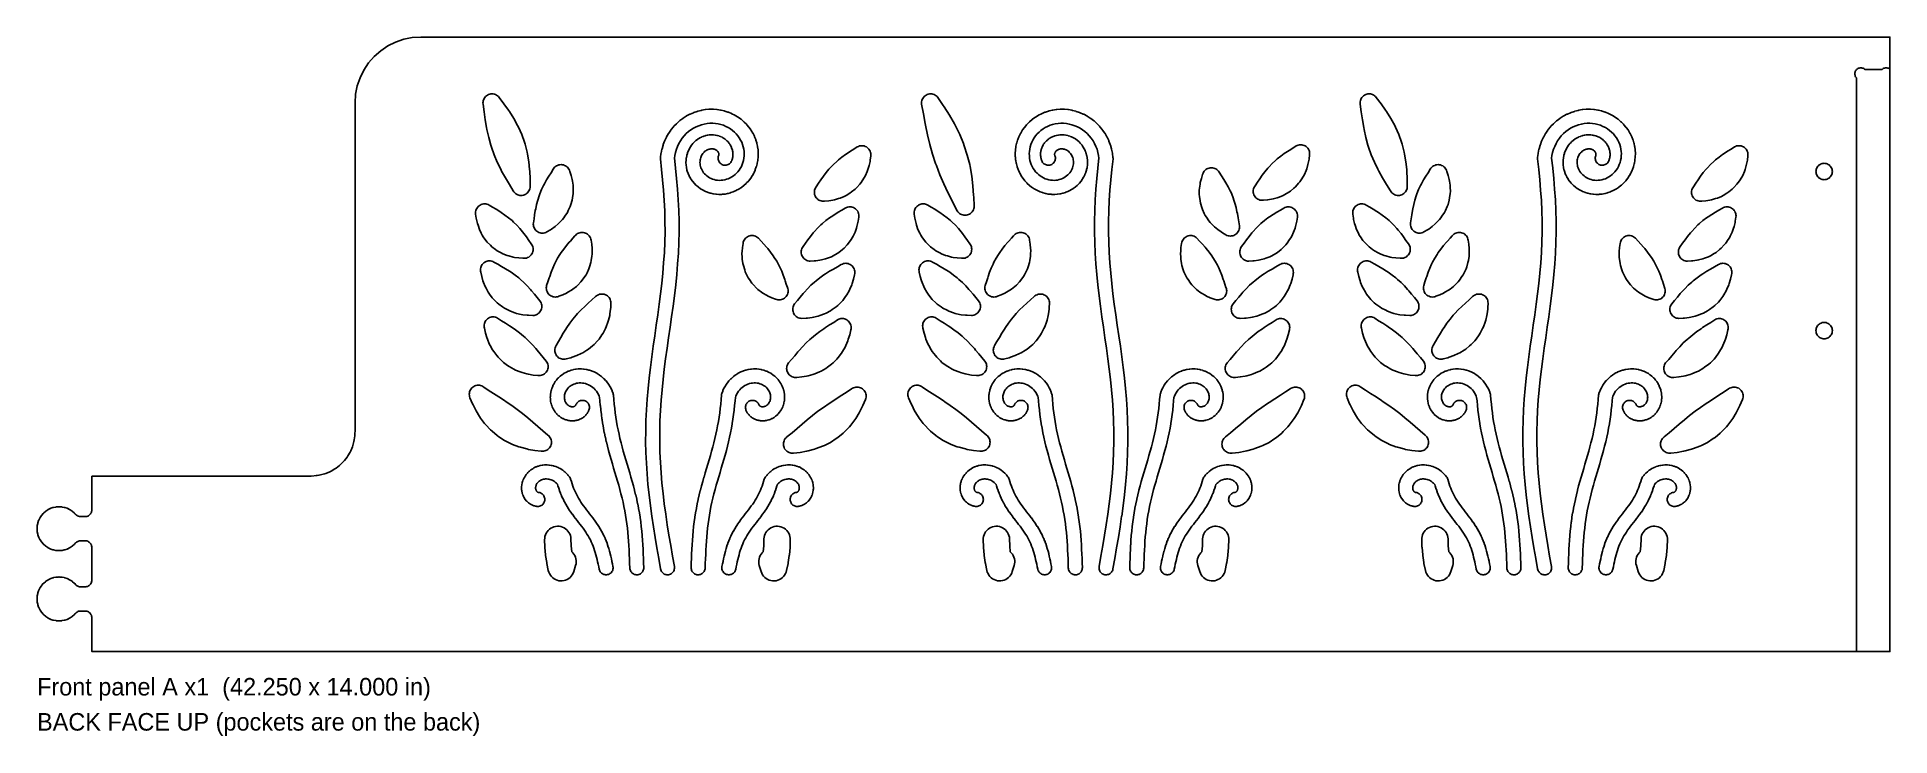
# Model space of a CAD drawing. Header units: inches. Extents: x 0 to 42.2, y -1.9 to 14.
import ezdxf

# ---------------------------------------------------------------- set-up
doc = ezdxf.new("R2010")
doc.units = ezdxf.units.IN
doc.header["$MEASUREMENT"] = 0
for name, color, linetype in [('CUT_INSIDE', 5, 'Continuous'), ('CUT_OUTSIDE', 1, 'Continuous'), ('LABEL', 3, 'Continuous'), ('POCKET_0.375', 4, 'Continuous'), ('POCKET_0.500', 4, 'Continuous')]:
    doc.layers.add(name, color=color, linetype=linetype)

msp = doc.modelspace()

# ---------------------------------------------------------------- texts
at = {"layer": 'LABEL'}
for s, p in [('Front panel A x1  (42.250 x 14.000 in)', (0, -1)), ('BACK FACE UP (pockets are on the back)', (0, -1.8))]:
    msp.add_text(s, height=0.4, dxfattribs=at).set_placement(p)

# ---------------------------------------------------------------- linework, layer by layer
at = {"layer": 'CUT_INSIDE'}
for points in [[(11.117, 10.407), (11.092, 10.398), (11.065, 10.393), (11.039, 10.391), (11.012, 10.393), (10.985, 10.398), (10.96, 10.407), (10.935, 10.419), (10.913, 10.434), (10.893, 10.451), (10.875, 10.472), (10.86, 10.494), (10.769, 10.643), (10.679, 10.794), (10.594, 10.949), (10.574, 10.988), (10.494, 11.151), (10.424, 11.319), (10.363, 11.492), (10.348, 11.539), (10.299, 11.715), (10.259, 11.895), (10.251, 11.938), (10.22, 12.115), (10.194, 12.294), (10.17, 12.473), (10.168, 12.5), (10.17, 12.527), (10.175, 12.553), (10.184, 12.579), (10.196, 12.603), (10.211, 12.626), (10.229, 12.646), (10.249, 12.664), (10.272, 12.679), (10.296, 12.691), (10.321, 12.699), (10.348, 12.704), (10.375, 12.706), (10.402, 12.704), (10.428, 12.699), (10.454, 12.691), (10.478, 12.679), (10.5, 12.664), (10.521, 12.646), (10.538, 12.626), (10.647, 12.482), (10.751, 12.335), (10.773, 12.303), (10.871, 12.148), (10.958, 11.988), (10.978, 11.946), (11.053, 11.778), (11.113, 11.605), (11.129, 11.559), (11.174, 11.382), (11.183, 11.336), (11.213, 11.16), (11.231, 10.982), (11.234, 10.943), (11.242, 10.77), (11.245, 10.597), (11.243, 10.57), (11.238, 10.544), (11.229, 10.518), (11.217, 10.494), (11.202, 10.472), (11.184, 10.451), (11.164, 10.434), (11.142, 10.419)], [(21.239, 9.955), (21.213, 9.947), (21.187, 9.941), (21.16, 9.94), (21.133, 9.941), (21.107, 9.947), (21.081, 9.955), (21.057, 9.967), (21.035, 9.982), (21.014, 10), (20.996, 10.02), (20.981, 10.043), (20.884, 10.233), (20.788, 10.425), (20.77, 10.46), (20.675, 10.66), (20.586, 10.864), (20.506, 11.073), (20.49, 11.119), (20.419, 11.333), (20.358, 11.551), (20.305, 11.772), (20.259, 11.995), (20.252, 12.033), (20.211, 12.253), (20.17, 12.473), (20.168, 12.5), (20.17, 12.527), (20.175, 12.553), (20.184, 12.579), (20.196, 12.603), (20.211, 12.626), (20.229, 12.646), (20.249, 12.664), (20.272, 12.679), (20.296, 12.691), (20.321, 12.699), (20.348, 12.704), (20.375, 12.706), (20.402, 12.704), (20.428, 12.699), (20.454, 12.691), (20.478, 12.679), (20.5, 12.664), (20.521, 12.646), (20.538, 12.626), (20.664, 12.44), (20.682, 12.413), (20.804, 12.221), (20.917, 12.025), (21.017, 11.824), (21.038, 11.782), (21.124, 11.573), (21.14, 11.526), (21.211, 11.312), (21.266, 11.095), (21.275, 11.049), (21.314, 10.831), (21.34, 10.613), (21.356, 10.393), (21.358, 10.36), (21.366, 10.146), (21.365, 10.119), (21.359, 10.092), (21.351, 10.067), (21.339, 10.043), (21.324, 10.02), (21.306, 10), (21.286, 9.982), (21.263, 9.967)], [(31.117, 10.407), (31.092, 10.398), (31.065, 10.393), (31.039, 10.391), (31.012, 10.393), (30.985, 10.398), (30.96, 10.407), (30.935, 10.419), (30.913, 10.434), (30.893, 10.451), (30.875, 10.472), (30.86, 10.494), (30.769, 10.643), (30.679, 10.794), (30.594, 10.949), (30.574, 10.988), (30.494, 11.151), (30.424, 11.319), (30.363, 11.492), (30.348, 11.539), (30.299, 11.715), (30.259, 11.895), (30.251, 11.938), (30.22, 12.115), (30.194, 12.294), (30.17, 12.473), (30.168, 12.5), (30.17, 12.527), (30.175, 12.553), (30.184, 12.579), (30.196, 12.603), (30.211, 12.626), (30.229, 12.646), (30.249, 12.664), (30.272, 12.679), (30.296, 12.691), (30.321, 12.699), (30.348, 12.704), (30.375, 12.706), (30.402, 12.704), (30.428, 12.699), (30.454, 12.691), (30.478, 12.679), (30.5, 12.664), (30.521, 12.646), (30.538, 12.626), (30.647, 12.482), (30.751, 12.335), (30.773, 12.303), (30.871, 12.148), (30.958, 11.988), (30.978, 11.946), (31.053, 11.778), (31.113, 11.605), (31.129, 11.559), (31.174, 11.382), (31.183, 11.336), (31.213, 11.16), (31.231, 10.982), (31.234, 10.943), (31.242, 10.77), (31.245, 10.597), (31.243, 10.57), (31.238, 10.544), (31.229, 10.518), (31.217, 10.494), (31.202, 10.472), (31.184, 10.451), (31.164, 10.434), (31.142, 10.419)], [(14.49, 2.177), (14.532, 1.938), (14.535, 1.917), (14.534, 1.896), (14.531, 1.875), (14.525, 1.855), (14.517, 1.836), (14.506, 1.818), (14.493, 1.802), (14.478, 1.787), (14.461, 1.775), (14.442, 1.765), (14.423, 1.757), (14.402, 1.752), (14.382, 1.75), (14.361, 1.751), (14.34, 1.754), (14.32, 1.76), (14.301, 1.768), (14.283, 1.779), (14.267, 1.792), (14.252, 1.807), (14.24, 1.824), (14.23, 1.842), (14.222, 1.862), (14.217, 1.882), (14.175, 2.121), (14.175, 2.122), (14.133, 2.361), (14.133, 2.362), (14.093, 2.601), (14.093, 2.602), (14.054, 2.842), (14.054, 2.843), (14.018, 3.082), (14.018, 3.084), (13.985, 3.324), (13.985, 3.326), (13.955, 3.565), (13.955, 3.568), (13.93, 3.807), (13.93, 3.81), (13.909, 4.049), (13.909, 4.053), (13.893, 4.292), (13.893, 4.295), (13.883, 4.535), (13.883, 4.538), (13.877, 4.777), (13.877, 4.781), (13.878, 5.02), (13.878, 5.024), (13.883, 5.263), (13.883, 5.267), (13.894, 5.506), (13.895, 5.509), (13.91, 5.748), (13.911, 5.751), (13.931, 5.991), (13.931, 5.993), (13.956, 6.232), (13.956, 6.235), (13.984, 6.474), (13.984, 6.476), (14.015, 6.715), (14.015, 6.716), (14.048, 6.956), (14.049, 6.957), (14.083, 7.196), (14.083, 7.196), (14.118, 7.435), (14.152, 7.674), (14.185, 7.912), (14.216, 8.15), (14.244, 8.387), (14.268, 8.623), (14.288, 8.86), (14.304, 9.096), (14.314, 9.331), (14.319, 9.567), (14.318, 9.802), (14.312, 10.038), (14.301, 10.274), (14.285, 10.51), (14.265, 10.747), (14.242, 10.984), (14.216, 11.223), (14.215, 11.241), (14.216, 11.26), (14.227, 11.346), (14.229, 11.359), (14.246, 11.444), (14.25, 11.456), (14.274, 11.539), (14.278, 11.551), (14.308, 11.63), (14.313, 11.642), (14.35, 11.719), (14.356, 11.73), (14.398, 11.803), (14.405, 11.814), (14.452, 11.883), (14.46, 11.893), (14.512, 11.957), (14.521, 11.967), (14.578, 12.026), (14.587, 12.035), (14.648, 12.089), (14.658, 12.098), (14.723, 12.147), (14.733, 12.154), (14.801, 12.197), (14.812, 12.204), (14.883, 12.241), (14.894, 12.247), (14.967, 12.278), (14.979, 12.283), (15.054, 12.308), (15.066, 12.312), (15.142, 12.331), (15.155, 12.334), (15.231, 12.347), (15.244, 12.349), (15.321, 12.355), (15.334, 12.356), (15.41, 12.357), (15.423, 12.356), (15.499, 12.351), (15.511, 12.349), (15.586, 12.338), (15.598, 12.336), (15.671, 12.318), (15.684, 12.315), (15.754, 12.292), (15.766, 12.288), (15.834, 12.26), (15.846, 12.254), (15.911, 12.221), (15.922, 12.215), (15.984, 12.177), (15.995, 12.17), (16.053, 12.127), (16.063, 12.119), (16.117, 12.073), (16.126, 12.064), (16.176, 12.014), (16.184, 12.004), (16.229, 11.951), (16.237, 11.94), (16.278, 11.884), (16.285, 11.873), (16.32, 11.814), (16.326, 11.803), (16.356, 11.741), (16.362, 11.73), (16.387, 11.667), (16.391, 11.655), (16.411, 11.59), (16.414, 11.578), (16.428, 11.513), (16.431, 11.5), (16.44, 11.435), (16.441, 11.422), (16.445, 11.357), (16.445, 11.344), (16.443, 11.279), (16.443, 11.266), (16.436, 11.202), (16.434, 11.19), (16.423, 11.127), (16.42, 11.115), (16.403, 11.054), (16.4, 11.041), (16.378, 10.983), (16.374, 10.971), (16.348, 10.914), (16.342, 10.903), (16.313, 10.849), (16.306, 10.838), (16.273, 10.787), (16.265, 10.777), (16.228, 10.729), (16.22, 10.72), (16.179, 10.676), (16.17, 10.667), (16.127, 10.627), (16.117, 10.618), (16.071, 10.582), (16.06, 10.575), (16.012, 10.543), (16.001, 10.536), (15.951, 10.509), (15.94, 10.503), (15.888, 10.48), (15.876, 10.475), (15.823, 10.456), (15.811, 10.452), (15.757, 10.438), (15.745, 10.435), (15.691, 10.425), (15.678, 10.423), (15.624, 10.418), (15.611, 10.417), (15.557, 10.416), (15.544, 10.416), (15.491, 10.42), (15.478, 10.421), (15.426, 10.428), (15.413, 10.431), (15.363, 10.442), (15.35, 10.446), (15.301, 10.461), (15.289, 10.465), (15.242, 10.484), (15.23, 10.49), (15.185, 10.512), (15.174, 10.518), (15.131, 10.544), (15.121, 10.551), (15.081, 10.58), (15.071, 10.588), (15.034, 10.62), (15.024, 10.629), (14.991, 10.663), (14.982, 10.672), (14.951, 10.708), (14.943, 10.719), (14.916, 10.757), (14.909, 10.768), (14.885, 10.807), (14.879, 10.819), (14.859, 10.86), (14.854, 10.872), (14.837, 10.913), (14.833, 10.926), (14.82, 10.968), (14.817, 10.981), (14.808, 11.024), (14.805, 11.037), (14.8, 11.08), (14.799, 11.093), (14.796, 11.135), (14.796, 11.148), (14.798, 11.19), (14.799, 11.203), (14.803, 11.245), (14.805, 11.258), (14.813, 11.298), (14.816, 11.31), (14.828, 11.349), (14.832, 11.362), (14.846, 11.399), (14.851, 11.411), (14.867, 11.447), (14.874, 11.458), (14.893, 11.492), (14.9, 11.503), (14.922, 11.534), (14.93, 11.545), (14.953, 11.574), (14.962, 11.583), (14.988, 11.61), (14.997, 11.619), (15.025, 11.643), (15.035, 11.651), (15.064, 11.672), (15.075, 11.68), (15.105, 11.698), (15.116, 11.705), (15.147, 11.72), (15.159, 11.726), (15.191, 11.739), (15.203, 11.743), (15.235, 11.753), (15.248, 11.757), (15.28, 11.764), (15.293, 11.766), (15.325, 11.771), (15.339, 11.772), (15.37, 11.774), (15.384, 11.774), (15.415, 11.773), (15.428, 11.772), (15.459, 11.769), (15.472, 11.766), (15.501, 11.761), (15.514, 11.757), (15.543, 11.749), (15.555, 11.745), (15.582, 11.735), (15.595, 11.729), (15.62, 11.717), (15.632, 11.711), (15.656, 11.696), (15.667, 11.689), (15.69, 11.673), (15.7, 11.665), (15.721, 11.647), (15.731, 11.638), (15.749, 11.62), (15.758, 11.61), (15.775, 11.59), (15.783, 11.579), (15.797, 11.558), (15.805, 11.547), (15.817, 11.526), (15.823, 11.513), (15.833, 11.492), (15.838, 11.479), (15.846, 11.457), (15.85, 11.444), (15.856, 11.422), (15.859, 11.408), (15.863, 11.386), (15.865, 11.372), (15.867, 11.351), (15.867, 11.337), (15.867, 11.315), (15.867, 11.301), (15.865, 11.281), (15.863, 11.267), (15.859, 11.247), (15.856, 11.233), (15.85, 11.214), (15.846, 11.2), (15.839, 11.183), (15.83, 11.164), (15.819, 11.146), (15.806, 11.13), (15.79, 11.116), (15.773, 11.104), (15.755, 11.094), (15.735, 11.087), (15.715, 11.082), (15.694, 11.08), (15.673, 11.081), (15.652, 11.084), (15.632, 11.091), (15.613, 11.099), (15.596, 11.11), (15.58, 11.124), (15.565, 11.139), (15.553, 11.156), (15.544, 11.175), (15.536, 11.194), (15.532, 11.215), (15.53, 11.236), (15.531, 11.257), (15.534, 11.277), (15.54, 11.297), (15.544, 11.308), (15.546, 11.313), (15.547, 11.318), (15.547, 11.324), (15.547, 11.331), (15.547, 11.338), (15.545, 11.346), (15.543, 11.355), (15.54, 11.363), (15.536, 11.372), (15.531, 11.381), (15.524, 11.39), (15.517, 11.399), (15.508, 11.408), (15.498, 11.417), (15.487, 11.425), (15.475, 11.432), (15.462, 11.438), (15.447, 11.444), (15.432, 11.448), (15.416, 11.451), (15.399, 11.453), (15.381, 11.454), (15.362, 11.453), (15.344, 11.45), (15.325, 11.446), (15.305, 11.44), (15.286, 11.432), (15.267, 11.422), (15.248, 11.411), (15.23, 11.398), (15.213, 11.382), (15.196, 11.365), (15.181, 11.346), (15.167, 11.326), (15.154, 11.304), (15.143, 11.28), (15.133, 11.255), (15.126, 11.229), (15.121, 11.202), (15.117, 11.174), (15.116, 11.144), (15.118, 11.115), (15.122, 11.085), (15.128, 11.055), (15.137, 11.025), (15.149, 10.995), (15.164, 10.966), (15.181, 10.937), (15.2, 10.91), (15.222, 10.883), (15.247, 10.859), (15.274, 10.836), (15.303, 10.814), (15.335, 10.795), (15.368, 10.779), (15.403, 10.764), (15.44, 10.753), (15.478, 10.744), (15.517, 10.739), (15.557, 10.736), (15.598, 10.737), (15.639, 10.741), (15.681, 10.749), (15.722, 10.76), (15.762, 10.774), (15.802, 10.792), (15.841, 10.814), (15.879, 10.838), (15.915, 10.866), (15.948, 10.898), (15.98, 10.932), (16.009, 10.969), (16.036, 11.009), (16.059, 11.052), (16.079, 11.096), (16.096, 11.143), (16.109, 11.192), (16.118, 11.242), (16.124, 11.293), (16.125, 11.345), (16.122, 11.397), (16.114, 11.45), (16.103, 11.502), (16.087, 11.554), (16.067, 11.605), (16.042, 11.655), (16.013, 11.703), (15.98, 11.75), (15.943, 11.793), (15.903, 11.835), (15.858, 11.873), (15.811, 11.908), (15.76, 11.939), (15.706, 11.966), (15.65, 11.99), (15.592, 12.008), (15.531, 12.023), (15.469, 12.032), (15.406, 12.037), (15.343, 12.036), (15.279, 12.03), (15.214, 12.019), (15.151, 12.003), (15.088, 11.982), (15.027, 11.956), (14.968, 11.924), (14.91, 11.888), (14.856, 11.846), (14.804, 11.8), (14.756, 11.75), (14.712, 11.696), (14.672, 11.637), (14.636, 11.575), (14.605, 11.51), (14.579, 11.443), (14.558, 11.372), (14.543, 11.3), (14.536, 11.239), (14.56, 11.018), (14.56, 11.016), (14.584, 10.777), (14.584, 10.775), (14.604, 10.536), (14.604, 10.533), (14.62, 10.294), (14.62, 10.291), (14.632, 10.051), (14.632, 10.048), (14.638, 9.809), (14.638, 9.805), (14.639, 9.566), (14.639, 9.562), (14.634, 9.323), (14.633, 9.319), (14.623, 9.08), (14.623, 9.077), (14.607, 8.837), (14.607, 8.834), (14.587, 8.595), (14.587, 8.592), (14.562, 8.353), (14.562, 8.351), (14.534, 8.111), (14.533, 8.109), (14.502, 7.87), (14.502, 7.869), (14.469, 7.63), (14.469, 7.629), (14.434, 7.39), (14.434, 7.389), (14.4, 7.15), (14.365, 6.912), (14.332, 6.673), (14.302, 6.436), (14.274, 6.199), (14.25, 5.962), (14.23, 5.726), (14.214, 5.49), (14.203, 5.254), (14.198, 5.018), (14.197, 4.782), (14.202, 4.547), (14.213, 4.311), (14.228, 4.075), (14.248, 3.839), (14.273, 3.603), (14.302, 3.366), (14.335, 3.129), (14.37, 2.891), (14.408, 2.654), (14.449, 2.415)], [(24.574, 2.121), (24.532, 1.882), (24.527, 1.862), (24.52, 1.842), (24.51, 1.824), (24.497, 1.807), (24.483, 1.792), (24.466, 1.779), (24.449, 1.768), (24.429, 1.76), (24.409, 1.754), (24.389, 1.751), (24.368, 1.75), (24.347, 1.752), (24.327, 1.757), (24.307, 1.765), (24.289, 1.775), (24.272, 1.787), (24.257, 1.802), (24.244, 1.818), (24.233, 1.836), (24.224, 1.855), (24.218, 1.875), (24.215, 1.896), (24.215, 1.917), (24.217, 1.938), (24.259, 2.177), (24.301, 2.415), (24.341, 2.654), (24.379, 2.891), (24.415, 3.129), (24.447, 3.366), (24.476, 3.603), (24.501, 3.839), (24.521, 4.075), (24.537, 4.311), (24.547, 4.547), (24.552, 4.782), (24.552, 5.018), (24.546, 5.254), (24.535, 5.49), (24.52, 5.726), (24.5, 5.962), (24.475, 6.199), (24.448, 6.436), (24.417, 6.673), (24.384, 6.912), (24.35, 7.15), (24.315, 7.389), (24.315, 7.39), (24.281, 7.629), (24.28, 7.63), (24.247, 7.869), (24.247, 7.87), (24.216, 8.109), (24.216, 8.111), (24.188, 8.351), (24.187, 8.353), (24.163, 8.592), (24.162, 8.595), (24.142, 8.834), (24.142, 8.837), (24.126, 9.077), (24.126, 9.08), (24.116, 9.319), (24.116, 9.323), (24.111, 9.562), (24.111, 9.566), (24.111, 9.805), (24.111, 9.809), (24.118, 10.048), (24.118, 10.051), (24.129, 10.291), (24.129, 10.294), (24.145, 10.533), (24.145, 10.536), (24.166, 10.775), (24.166, 10.777), (24.189, 11.016), (24.19, 11.018), (24.214, 11.239), (24.206, 11.3), (24.191, 11.372), (24.17, 11.443), (24.144, 11.51), (24.114, 11.575), (24.078, 11.637), (24.038, 11.696), (23.993, 11.75), (23.945, 11.8), (23.893, 11.846), (23.839, 11.888), (23.782, 11.924), (23.722, 11.956), (23.661, 11.982), (23.598, 12.003), (23.535, 12.019), (23.471, 12.03), (23.407, 12.036), (23.343, 12.037), (23.28, 12.032), (23.218, 12.023), (23.158, 12.008), (23.099, 11.99), (23.043, 11.966), (22.989, 11.939), (22.939, 11.908), (22.891, 11.873), (22.847, 11.835), (22.806, 11.793), (22.769, 11.75), (22.736, 11.703), (22.707, 11.655), (22.683, 11.605), (22.662, 11.554), (22.646, 11.502), (22.635, 11.45), (22.628, 11.397), (22.624, 11.345), (22.626, 11.293), (22.631, 11.242), (22.64, 11.192), (22.653, 11.143), (22.67, 11.096), (22.69, 11.052), (22.714, 11.009), (22.74, 10.969), (22.769, 10.932), (22.801, 10.898), (22.835, 10.866), (22.871, 10.838), (22.908, 10.814), (22.947, 10.792), (22.987, 10.774), (23.028, 10.76), (23.069, 10.749), (23.11, 10.741), (23.151, 10.737), (23.192, 10.736), (23.232, 10.739), (23.272, 10.744), (23.31, 10.753), (23.346, 10.764), (23.381, 10.779), (23.415, 10.795), (23.446, 10.814), (23.475, 10.836), (23.502, 10.859), (23.527, 10.883), (23.549, 10.91), (23.569, 10.937), (23.586, 10.966), (23.6, 10.995), (23.612, 11.025), (23.621, 11.055), (23.627, 11.085), (23.631, 11.115), (23.633, 11.144), (23.632, 11.174), (23.629, 11.202), (23.623, 11.229), (23.616, 11.255), (23.606, 11.28), (23.595, 11.304), (23.583, 11.326), (23.568, 11.346), (23.553, 11.365), (23.536, 11.382), (23.519, 11.398), (23.501, 11.411), (23.482, 11.422), (23.463, 11.432), (23.444, 11.44), (23.425, 11.446), (23.406, 11.45), (23.387, 11.453), (23.369, 11.454), (23.351, 11.453), (23.334, 11.451), (23.317, 11.448), (23.302, 11.444), (23.288, 11.438), (23.274, 11.432), (23.262, 11.425), (23.251, 11.417), (23.241, 11.408), (23.233, 11.399), (23.225, 11.39), (23.219, 11.381), (23.214, 11.372), (23.209, 11.363), (23.206, 11.355), (23.204, 11.346), (23.203, 11.338), (23.202, 11.331), (23.202, 11.324), (23.203, 11.318), (23.204, 11.313), (23.205, 11.308), (23.209, 11.297), (23.215, 11.277), (23.219, 11.257), (23.22, 11.236), (23.218, 11.215), (23.213, 11.194), (23.206, 11.175), (23.196, 11.156), (23.184, 11.139), (23.17, 11.124), (23.154, 11.11), (23.136, 11.099), (23.117, 11.091), (23.097, 11.084), (23.076, 11.081), (23.055, 11.08), (23.035, 11.082), (23.014, 11.087), (22.994, 11.094), (22.976, 11.104), (22.959, 11.116), (22.944, 11.13), (22.93, 11.146), (22.919, 11.164), (22.91, 11.183), (22.904, 11.2), (22.899, 11.214), (22.894, 11.233), (22.89, 11.247), (22.887, 11.267), (22.885, 11.281), (22.883, 11.301), (22.882, 11.315), (22.882, 11.337), (22.883, 11.351), (22.884, 11.372), (22.886, 11.386), (22.89, 11.408), (22.893, 11.422), (22.899, 11.444), (22.903, 11.457), (22.911, 11.479), (22.916, 11.492), (22.926, 11.513), (22.933, 11.526), (22.945, 11.547), (22.952, 11.558), (22.966, 11.579), (22.975, 11.59), (22.991, 11.61), (23, 11.62), (23.019, 11.638), (23.029, 11.647), (23.049, 11.665), (23.06, 11.673), (23.082, 11.689), (23.093, 11.696), (23.117, 11.711), (23.129, 11.717), (23.155, 11.729), (23.167, 11.735), (23.194, 11.745), (23.207, 11.749), (23.235, 11.757), (23.248, 11.761), (23.278, 11.766), (23.291, 11.769), (23.321, 11.772), (23.335, 11.773), (23.366, 11.774), (23.379, 11.774), (23.411, 11.772), (23.424, 11.771), (23.456, 11.766), (23.469, 11.764), (23.501, 11.757), (23.514, 11.753), (23.546, 11.743), (23.559, 11.739), (23.59, 11.726), (23.602, 11.72), (23.633, 11.705), (23.645, 11.698), (23.675, 11.68), (23.686, 11.672), (23.714, 11.651), (23.725, 11.643), (23.752, 11.619), (23.762, 11.61), (23.787, 11.583), (23.796, 11.574), (23.82, 11.545), (23.828, 11.534), (23.849, 11.503), (23.856, 11.492), (23.876, 11.458), (23.882, 11.447), (23.899, 11.411), (23.904, 11.399), (23.918, 11.362), (23.922, 11.349), (23.933, 11.31), (23.936, 11.298), (23.944, 11.258), (23.946, 11.245), (23.951, 11.203), (23.952, 11.19), (23.953, 11.148), (23.953, 11.135), (23.951, 11.093), (23.95, 11.08), (23.944, 11.037), (23.942, 11.024), (23.932, 10.981), (23.929, 10.968), (23.916, 10.926), (23.912, 10.913), (23.895, 10.872), (23.89, 10.86), (23.87, 10.819), (23.864, 10.807), (23.84, 10.768), (23.833, 10.757), (23.806, 10.719), (23.798, 10.708), (23.768, 10.672), (23.759, 10.663), (23.725, 10.629), (23.716, 10.62), (23.679, 10.588), (23.668, 10.58), (23.629, 10.551), (23.618, 10.544), (23.575, 10.518), (23.564, 10.512), (23.519, 10.49), (23.507, 10.484), (23.46, 10.465), (23.448, 10.461), (23.399, 10.446), (23.387, 10.442), (23.336, 10.431), (23.323, 10.428), (23.271, 10.421), (23.258, 10.42), (23.205, 10.416), (23.192, 10.416), (23.139, 10.417), (23.126, 10.418), (23.072, 10.423), (23.059, 10.425), (23.005, 10.435), (22.992, 10.438), (22.939, 10.452), (22.926, 10.456), (22.873, 10.475), (22.861, 10.48), (22.81, 10.503), (22.798, 10.509), (22.748, 10.536), (22.737, 10.543), (22.689, 10.575), (22.678, 10.582), (22.632, 10.618), (22.623, 10.627), (22.579, 10.667), (22.57, 10.676), (22.53, 10.72), (22.521, 10.729), (22.484, 10.777), (22.477, 10.787), (22.443, 10.838), (22.437, 10.849), (22.407, 10.903), (22.401, 10.914), (22.376, 10.971), (22.371, 10.983), (22.35, 11.041), (22.346, 11.054), (22.33, 11.115), (22.327, 11.127), (22.315, 11.19), (22.313, 11.202), (22.307, 11.266), (22.306, 11.279), (22.304, 11.344), (22.305, 11.357), (22.308, 11.422), (22.31, 11.435), (22.319, 11.5), (22.321, 11.513), (22.335, 11.578), (22.339, 11.59), (22.358, 11.655), (22.363, 11.667), (22.388, 11.73), (22.393, 11.741), (22.423, 11.803), (22.429, 11.814), (22.465, 11.873), (22.472, 11.884), (22.512, 11.94), (22.52, 11.951), (22.565, 12.004), (22.574, 12.014), (22.623, 12.064), (22.633, 12.073), (22.687, 12.119), (22.697, 12.127), (22.755, 12.17), (22.765, 12.177), (22.827, 12.215), (22.838, 12.221), (22.903, 12.254), (22.915, 12.26), (22.983, 12.288), (22.995, 12.292), (23.066, 12.315), (23.078, 12.318), (23.151, 12.336), (23.163, 12.338), (23.238, 12.349), (23.251, 12.351), (23.326, 12.356), (23.339, 12.357), (23.416, 12.356), (23.429, 12.355), (23.505, 12.349), (23.518, 12.347), (23.595, 12.334), (23.607, 12.331), (23.683, 12.312), (23.695, 12.308), (23.77, 12.283), (23.782, 12.278), (23.855, 12.247), (23.867, 12.241), (23.937, 12.204), (23.948, 12.197), (24.016, 12.154), (24.027, 12.147), (24.092, 12.098), (24.101, 12.089), (24.163, 12.035), (24.172, 12.026), (24.229, 11.967), (24.237, 11.957), (24.29, 11.893), (24.297, 11.883), (24.345, 11.814), (24.352, 11.803), (24.394, 11.73), (24.4, 11.719), (24.436, 11.642), (24.441, 11.63), (24.472, 11.551), (24.476, 11.539), (24.5, 11.456), (24.503, 11.444), (24.52, 11.359), (24.523, 11.346), (24.533, 11.26), (24.535, 11.241), (24.534, 11.223), (24.508, 10.984), (24.484, 10.747), (24.464, 10.51), (24.449, 10.274), (24.437, 10.038), (24.431, 9.802), (24.431, 9.567), (24.436, 9.331), (24.446, 9.096), (24.461, 8.86), (24.481, 8.623), (24.506, 8.387), (24.533, 8.15), (24.564, 7.912), (24.597, 7.674), (24.632, 7.435), (24.666, 7.196), (24.667, 7.196), (24.701, 6.957), (24.701, 6.956), (24.734, 6.716), (24.734, 6.715), (24.765, 6.476), (24.765, 6.474), (24.793, 6.235), (24.794, 6.232), (24.818, 5.993), (24.818, 5.991), (24.839, 5.751), (24.839, 5.748), (24.855, 5.509), (24.855, 5.506), (24.866, 5.267), (24.866, 5.263), (24.872, 5.024), (24.872, 5.02), (24.872, 4.781), (24.872, 4.777), (24.867, 4.538), (24.867, 4.535), (24.856, 4.295), (24.856, 4.292), (24.84, 4.053), (24.84, 4.049), (24.82, 3.81), (24.819, 3.807), (24.794, 3.568), (24.794, 3.565), (24.765, 3.326), (24.764, 3.324), (24.732, 3.084), (24.731, 3.082), (24.695, 2.843), (24.695, 2.842), (24.657, 2.602), (24.656, 2.601), (24.616, 2.362), (24.616, 2.361), (24.574, 2.122)], [(34.49, 2.177), (34.532, 1.938), (34.535, 1.917), (34.534, 1.896), (34.531, 1.875), (34.525, 1.855), (34.517, 1.836), (34.506, 1.818), (34.493, 1.802), (34.478, 1.787), (34.461, 1.775), (34.442, 1.765), (34.423, 1.757), (34.402, 1.752), (34.382, 1.75), (34.361, 1.751), (34.34, 1.754), (34.32, 1.76), (34.301, 1.768), (34.283, 1.779), (34.267, 1.792), (34.252, 1.807), (34.24, 1.824), (34.23, 1.842), (34.222, 1.862), (34.217, 1.882), (34.175, 2.121), (34.175, 2.122), (34.133, 2.361), (34.133, 2.362), (34.093, 2.601), (34.093, 2.602), (34.054, 2.842), (34.054, 2.843), (34.018, 3.082), (34.018, 3.084), (33.985, 3.324), (33.985, 3.326), (33.955, 3.565), (33.955, 3.568), (33.93, 3.807), (33.93, 3.81), (33.909, 4.049), (33.909, 4.053), (33.893, 4.292), (33.893, 4.295), (33.883, 4.535), (33.883, 4.538), (33.877, 4.777), (33.877, 4.781), (33.878, 5.02), (33.878, 5.024), (33.883, 5.263), (33.883, 5.267), (33.894, 5.506), (33.895, 5.509), (33.91, 5.748), (33.911, 5.751), (33.931, 5.991), (33.931, 5.993), (33.956, 6.232), (33.956, 6.235), (33.984, 6.474), (33.984, 6.476), (34.015, 6.715), (34.015, 6.716), (34.048, 6.956), (34.049, 6.957), (34.083, 7.196), (34.083, 7.196), (34.118, 7.435), (34.152, 7.674), (34.185, 7.912), (34.216, 8.15), (34.244, 8.387), (34.268, 8.623), (34.288, 8.86), (34.304, 9.096), (34.314, 9.331), (34.319, 9.567), (34.318, 9.802), (34.312, 10.038), (34.301, 10.274), (34.285, 10.51), (34.265, 10.747), (34.242, 10.984), (34.216, 11.223), (34.215, 11.241), (34.216, 11.26), (34.227, 11.346), (34.229, 11.359), (34.246, 11.444), (34.25, 11.456), (34.274, 11.539), (34.278, 11.551), (34.308, 11.63), (34.313, 11.642), (34.35, 11.719), (34.356, 11.73), (34.398, 11.803), (34.405, 11.814), (34.452, 11.883), (34.46, 11.893), (34.512, 11.957), (34.521, 11.967), (34.578, 12.026), (34.587, 12.035), (34.648, 12.089), (34.658, 12.098), (34.723, 12.147), (34.733, 12.154), (34.801, 12.197), (34.812, 12.204), (34.883, 12.241), (34.894, 12.247), (34.967, 12.278), (34.979, 12.283), (35.054, 12.308), (35.066, 12.312), (35.142, 12.331), (35.155, 12.334), (35.231, 12.347), (35.244, 12.349), (35.321, 12.355), (35.334, 12.356), (35.41, 12.357), (35.423, 12.356), (35.499, 12.351), (35.511, 12.349), (35.586, 12.338), (35.598, 12.336), (35.671, 12.318), (35.684, 12.315), (35.754, 12.292), (35.766, 12.288), (35.834, 12.26), (35.846, 12.254), (35.911, 12.221), (35.922, 12.215), (35.984, 12.177), (35.995, 12.17), (36.053, 12.127), (36.063, 12.119), (36.117, 12.073), (36.126, 12.064), (36.176, 12.014), (36.184, 12.004), (36.229, 11.951), (36.237, 11.94), (36.278, 11.884), (36.285, 11.873), (36.32, 11.814), (36.326, 11.803), (36.356, 11.741), (36.362, 11.73), (36.387, 11.667), (36.391, 11.655), (36.411, 11.59), (36.414, 11.578), (36.428, 11.513), (36.431, 11.5), (36.44, 11.435), (36.441, 11.422), (36.445, 11.357), (36.445, 11.344), (36.443, 11.279), (36.443, 11.266), (36.436, 11.202), (36.434, 11.19), (36.423, 11.127), (36.42, 11.115), (36.403, 11.054), (36.4, 11.041), (36.378, 10.983), (36.374, 10.971), (36.348, 10.914), (36.342, 10.903), (36.313, 10.849), (36.306, 10.838), (36.273, 10.787), (36.265, 10.777), (36.228, 10.729), (36.22, 10.72), (36.179, 10.676), (36.17, 10.667), (36.127, 10.627), (36.117, 10.618), (36.071, 10.582), (36.06, 10.575), (36.012, 10.543), (36.001, 10.536), (35.951, 10.509), (35.94, 10.503), (35.888, 10.48), (35.876, 10.475), (35.823, 10.456), (35.811, 10.452), (35.757, 10.438), (35.745, 10.435), (35.691, 10.425), (35.678, 10.423), (35.624, 10.418), (35.611, 10.417), (35.557, 10.416), (35.544, 10.416), (35.491, 10.42), (35.478, 10.421), (35.426, 10.428), (35.413, 10.431), (35.363, 10.442), (35.35, 10.446), (35.301, 10.461), (35.289, 10.465), (35.242, 10.484), (35.23, 10.49), (35.185, 10.512), (35.174, 10.518), (35.131, 10.544), (35.121, 10.551), (35.081, 10.58), (35.071, 10.588), (35.034, 10.62), (35.024, 10.629), (34.991, 10.663), (34.982, 10.672), (34.951, 10.708), (34.943, 10.719), (34.916, 10.757), (34.909, 10.768), (34.885, 10.807), (34.879, 10.819), (34.859, 10.86), (34.854, 10.872), (34.837, 10.913), (34.833, 10.926), (34.82, 10.968), (34.817, 10.981), (34.808, 11.024), (34.805, 11.037), (34.8, 11.08), (34.799, 11.093), (34.796, 11.135), (34.796, 11.148), (34.798, 11.19), (34.799, 11.203), (34.803, 11.245), (34.805, 11.258), (34.813, 11.298), (34.816, 11.31), (34.828, 11.349), (34.832, 11.362), (34.846, 11.399), (34.851, 11.411), (34.867, 11.447), (34.874, 11.458), (34.893, 11.492), (34.9, 11.503), (34.922, 11.534), (34.93, 11.545), (34.953, 11.574), (34.962, 11.583), (34.988, 11.61), (34.997, 11.619), (35.025, 11.643), (35.035, 11.651), (35.064, 11.672), (35.075, 11.68), (35.105, 11.698), (35.116, 11.705), (35.147, 11.72), (35.159, 11.726), (35.191, 11.739), (35.203, 11.743), (35.235, 11.753), (35.248, 11.757), (35.28, 11.764), (35.293, 11.766), (35.325, 11.771), (35.339, 11.772), (35.37, 11.774), (35.384, 11.774), (35.415, 11.773), (35.428, 11.772), (35.459, 11.769), (35.472, 11.766), (35.501, 11.761), (35.514, 11.757), (35.543, 11.749), (35.555, 11.745), (35.582, 11.735), (35.595, 11.729), (35.62, 11.717), (35.632, 11.711), (35.656, 11.696), (35.667, 11.689), (35.69, 11.673), (35.7, 11.665), (35.721, 11.647), (35.731, 11.638), (35.749, 11.62), (35.758, 11.61), (35.775, 11.59), (35.783, 11.579), (35.797, 11.558), (35.805, 11.547), (35.817, 11.526), (35.823, 11.513), (35.833, 11.492), (35.838, 11.479), (35.846, 11.457), (35.85, 11.444), (35.856, 11.422), (35.859, 11.408), (35.863, 11.386), (35.865, 11.372), (35.867, 11.351), (35.867, 11.337), (35.867, 11.315), (35.867, 11.301), (35.865, 11.281), (35.863, 11.267), (35.859, 11.247), (35.856, 11.233), (35.85, 11.214), (35.846, 11.2), (35.839, 11.183), (35.83, 11.164), (35.819, 11.146), (35.806, 11.13), (35.79, 11.116), (35.773, 11.104), (35.755, 11.094), (35.735, 11.087), (35.715, 11.082), (35.694, 11.08), (35.673, 11.081), (35.652, 11.084), (35.632, 11.091), (35.613, 11.099), (35.596, 11.11), (35.58, 11.124), (35.565, 11.139), (35.553, 11.156), (35.544, 11.175), (35.536, 11.194), (35.532, 11.215), (35.53, 11.236), (35.531, 11.257), (35.534, 11.277), (35.54, 11.297), (35.544, 11.308), (35.546, 11.313), (35.547, 11.318), (35.547, 11.324), (35.547, 11.331), (35.547, 11.338), (35.545, 11.346), (35.543, 11.355), (35.54, 11.363), (35.536, 11.372), (35.531, 11.381), (35.524, 11.39), (35.517, 11.399), (35.508, 11.408), (35.498, 11.417), (35.487, 11.425), (35.475, 11.432), (35.462, 11.438), (35.447, 11.444), (35.432, 11.448), (35.416, 11.451), (35.399, 11.453), (35.381, 11.454), (35.362, 11.453), (35.344, 11.45), (35.325, 11.446), (35.305, 11.44), (35.286, 11.432), (35.267, 11.422), (35.248, 11.411), (35.23, 11.398), (35.213, 11.382), (35.196, 11.365), (35.181, 11.346), (35.167, 11.326), (35.154, 11.304), (35.143, 11.28), (35.133, 11.255), (35.126, 11.229), (35.121, 11.202), (35.117, 11.174), (35.116, 11.144), (35.118, 11.115), (35.122, 11.085), (35.128, 11.055), (35.137, 11.025), (35.149, 10.995), (35.164, 10.966), (35.181, 10.937), (35.2, 10.91), (35.222, 10.883), (35.247, 10.859), (35.274, 10.836), (35.303, 10.814), (35.335, 10.795), (35.368, 10.779), (35.403, 10.764), (35.44, 10.753), (35.478, 10.744), (35.517, 10.739), (35.557, 10.736), (35.598, 10.737), (35.639, 10.741), (35.681, 10.749), (35.722, 10.76), (35.762, 10.774), (35.802, 10.792), (35.841, 10.814), (35.879, 10.838), (35.915, 10.866), (35.948, 10.898), (35.98, 10.932), (36.009, 10.969), (36.036, 11.009), (36.059, 11.052), (36.079, 11.096), (36.096, 11.143), (36.109, 11.192), (36.118, 11.242), (36.124, 11.293), (36.125, 11.345), (36.122, 11.397), (36.114, 11.45), (36.103, 11.502), (36.087, 11.554), (36.067, 11.605), (36.042, 11.655), (36.013, 11.703), (35.98, 11.75), (35.943, 11.793), (35.903, 11.835), (35.858, 11.873), (35.811, 11.908), (35.76, 11.939), (35.706, 11.966), (35.65, 11.99), (35.592, 12.008), (35.531, 12.023), (35.469, 12.032), (35.406, 12.037), (35.343, 12.036), (35.279, 12.03), (35.214, 12.019), (35.151, 12.003), (35.088, 11.982), (35.027, 11.956), (34.968, 11.924), (34.91, 11.888), (34.856, 11.846), (34.804, 11.8), (34.756, 11.75), (34.712, 11.696), (34.672, 11.637), (34.636, 11.575), (34.605, 11.51), (34.579, 11.443), (34.558, 11.372), (34.543, 11.3), (34.536, 11.239), (34.56, 11.018), (34.56, 11.016), (34.584, 10.777), (34.584, 10.775), (34.604, 10.536), (34.604, 10.533), (34.62, 10.294), (34.62, 10.291), (34.632, 10.051), (34.632, 10.048), (34.638, 9.809), (34.638, 9.805), (34.639, 9.566), (34.639, 9.562), (34.634, 9.323), (34.633, 9.319), (34.623, 9.08), (34.623, 9.077), (34.607, 8.837), (34.607, 8.834), (34.587, 8.595), (34.587, 8.592), (34.562, 8.353), (34.562, 8.351), (34.534, 8.111), (34.533, 8.109), (34.502, 7.87), (34.502, 7.869), (34.469, 7.63), (34.469, 7.629), (34.434, 7.39), (34.434, 7.389), (34.4, 7.15), (34.365, 6.912), (34.332, 6.673), (34.302, 6.436), (34.274, 6.199), (34.25, 5.962), (34.23, 5.726), (34.214, 5.49), (34.203, 5.254), (34.198, 5.018), (34.197, 4.782), (34.202, 4.547), (34.213, 4.311), (34.228, 4.075), (34.248, 3.839), (34.273, 3.603), (34.302, 3.366), (34.335, 3.129), (34.37, 2.891), (34.408, 2.654), (34.449, 2.415)], [(18.69, 10.57), (18.653, 10.537), (18.574, 10.471), (18.534, 10.445), (18.447, 10.392), (18.406, 10.372), (18.314, 10.333), (18.274, 10.319), (18.181, 10.293), (18.144, 10.286), (18.052, 10.27), (17.957, 10.261), (17.93, 10.259), (17.904, 10.261), (17.877, 10.266), (17.852, 10.275), (17.827, 10.287), (17.805, 10.302), (17.785, 10.32), (17.767, 10.34), (17.752, 10.362), (17.74, 10.387), (17.731, 10.412), (17.726, 10.439), (17.724, 10.465), (17.726, 10.492), (17.731, 10.519), (17.74, 10.544), (17.752, 10.569), (17.767, 10.591), (17.821, 10.67), (17.875, 10.751), (17.931, 10.832), (17.991, 10.912), (18.056, 10.989), (18.088, 11.025), (18.16, 11.1), (18.236, 11.169), (18.272, 11.201), (18.352, 11.265), (18.433, 11.323), (18.469, 11.346), (18.548, 11.399), (18.627, 11.448), (18.704, 11.498), (18.728, 11.51), (18.753, 11.519), (18.78, 11.524), (18.807, 11.526), (18.834, 11.524), (18.86, 11.519), (18.886, 11.51), (18.91, 11.498), (18.932, 11.483), (18.953, 11.465), (18.97, 11.445), (18.985, 11.422), (18.997, 11.398), (19.006, 11.373), (19.011, 11.346), (19.013, 11.319), (19.011, 11.292), (19, 11.199), (18.993, 11.167), (18.974, 11.072), (18.946, 10.98), (18.932, 10.94), (18.892, 10.85), (18.871, 10.809), (18.817, 10.724), (18.79, 10.684), (18.758, 10.647)], [(28.695, 10.591), (28.659, 10.559), (28.58, 10.493), (28.54, 10.466), (28.453, 10.414), (28.411, 10.394), (28.32, 10.355), (28.28, 10.341), (28.187, 10.315), (28.149, 10.308), (28.058, 10.292), (27.963, 10.283), (27.936, 10.281), (27.909, 10.283), (27.883, 10.288), (27.857, 10.297), (27.833, 10.308), (27.811, 10.323), (27.79, 10.341), (27.772, 10.362), (27.757, 10.384), (27.746, 10.408), (27.737, 10.434), (27.732, 10.46), (27.73, 10.487), (27.732, 10.514), (27.737, 10.54), (27.746, 10.566), (27.757, 10.59), (27.772, 10.613), (27.827, 10.692), (27.881, 10.773), (27.937, 10.854), (27.997, 10.934), (28.062, 11.011), (28.094, 11.047), (28.165, 11.122), (28.241, 11.191), (28.278, 11.223), (28.357, 11.286), (28.439, 11.345), (28.474, 11.368), (28.554, 11.42), (28.632, 11.47), (28.709, 11.52), (28.733, 11.532), (28.759, 11.541), (28.785, 11.546), (28.812, 11.548), (28.839, 11.546), (28.865, 11.541), (28.891, 11.532), (28.915, 11.52), (28.938, 11.505), (28.958, 11.487), (28.976, 11.467), (28.991, 11.444), (29.003, 11.42), (29.011, 11.395), (29.017, 11.368), (29.018, 11.341), (29.017, 11.314), (29.005, 11.221), (28.999, 11.189), (28.98, 11.094), (28.952, 11.002), (28.938, 10.962), (28.897, 10.872), (28.877, 10.831), (28.822, 10.745), (28.795, 10.705), (28.764, 10.669)], [(38.69, 10.57), (38.653, 10.537), (38.574, 10.471), (38.534, 10.445), (38.447, 10.392), (38.406, 10.372), (38.314, 10.333), (38.274, 10.319), (38.181, 10.293), (38.144, 10.286), (38.052, 10.27), (37.957, 10.261), (37.93, 10.259), (37.904, 10.261), (37.877, 10.266), (37.852, 10.275), (37.827, 10.287), (37.805, 10.302), (37.785, 10.32), (37.767, 10.34), (37.752, 10.362), (37.74, 10.387), (37.731, 10.412), (37.726, 10.439), (37.724, 10.465), (37.726, 10.492), (37.731, 10.519), (37.74, 10.544), (37.752, 10.569), (37.767, 10.591), (37.821, 10.67), (37.875, 10.751), (37.931, 10.832), (37.991, 10.912), (38.056, 10.989), (38.088, 11.025), (38.16, 11.1), (38.236, 11.169), (38.272, 11.201), (38.352, 11.265), (38.433, 11.323), (38.469, 11.346), (38.548, 11.399), (38.627, 11.448), (38.704, 11.498), (38.728, 11.51), (38.753, 11.519), (38.78, 11.524), (38.807, 11.526), (38.834, 11.524), (38.86, 11.519), (38.886, 11.51), (38.91, 11.498), (38.932, 11.483), (38.953, 11.465), (38.97, 11.445), (38.985, 11.422), (38.997, 11.398), (39.006, 11.373), (39.011, 11.346), (39.013, 11.319), (39.011, 11.292), (39, 11.199), (38.993, 11.167), (38.974, 11.072), (38.946, 10.98), (38.932, 10.94), (38.892, 10.85), (38.871, 10.809), (38.817, 10.724), (38.79, 10.684), (38.758, 10.647)], [(12.173, 10.189), (12.157, 10.142), (12.113, 10.049), (12.092, 10.005), (12.035, 9.92), (12.01, 9.881), (11.979, 9.847), (11.914, 9.773), (11.882, 9.745), (11.811, 9.683), (11.732, 9.627), (11.705, 9.609), (11.625, 9.562), (11.601, 9.55), (11.575, 9.541), (11.549, 9.536), (11.522, 9.534), (11.495, 9.536), (11.469, 9.541), (11.443, 9.55), (11.419, 9.562), (11.397, 9.577), (11.376, 9.594), (11.358, 9.615), (11.343, 9.637), (11.332, 9.661), (11.323, 9.687), (11.318, 9.713), (11.316, 9.74), (11.318, 9.767), (11.332, 9.858), (11.346, 9.951), (11.361, 10.046), (11.37, 10.088), (11.39, 10.187), (11.416, 10.285), (11.448, 10.383), (11.464, 10.429), (11.503, 10.525), (11.548, 10.617), (11.568, 10.658), (11.617, 10.745), (11.668, 10.828), (11.719, 10.91), (11.769, 10.99), (11.784, 11.013), (11.802, 11.033), (11.822, 11.051), (11.844, 11.066), (11.869, 11.078), (11.894, 11.087), (11.921, 11.092), (11.948, 11.094), (11.974, 11.092), (12.001, 11.087), (12.026, 11.078), (12.051, 11.066), (12.073, 11.051), (12.093, 11.033), (12.111, 11.013), (12.126, 10.99), (12.138, 10.966), (12.147, 10.941), (12.177, 10.85), (12.2, 10.758), (12.207, 10.721), (12.221, 10.625), (12.224, 10.582), (12.226, 10.482), (12.223, 10.436), (12.21, 10.335), (12.201, 10.288)], [(27.29, 9.483), (27.265, 9.475), (27.238, 9.47), (27.211, 9.468), (27.184, 9.47), (27.158, 9.475), (27.132, 9.483), (27.108, 9.495), (27.028, 9.542), (27.001, 9.561), (26.921, 9.616), (26.849, 9.678), (26.817, 9.706), (26.751, 9.779), (26.72, 9.813), (26.664, 9.897), (26.637, 9.937), (26.616, 9.98), (26.572, 10.074), (26.556, 10.12), (26.527, 10.219), (26.518, 10.266), (26.504, 10.367), (26.501, 10.413), (26.502, 10.513), (26.505, 10.555), (26.518, 10.652), (26.525, 10.689), (26.548, 10.78), (26.577, 10.871), (26.586, 10.897), (26.598, 10.921), (26.613, 10.943), (26.63, 10.963), (26.651, 10.981), (26.673, 10.996), (26.697, 11.008), (26.723, 11.017), (26.749, 11.022), (26.776, 11.024), (26.803, 11.022), (26.83, 11.017), (26.855, 11.008), (26.879, 10.996), (26.902, 10.981), (26.922, 10.963), (26.94, 10.943), (26.955, 10.921), (27.005, 10.84), (27.058, 10.759), (27.11, 10.676), (27.159, 10.589), (27.204, 10.499), (27.225, 10.456), (27.265, 10.361), (27.298, 10.263), (27.314, 10.217), (27.34, 10.119), (27.361, 10.02), (27.37, 9.978), (27.386, 9.884), (27.4, 9.792), (27.416, 9.701), (27.417, 9.674), (27.416, 9.647), (27.41, 9.621), (27.402, 9.595), (27.39, 9.571), (27.375, 9.548), (27.357, 9.528), (27.337, 9.51), (27.314, 9.495)], [(32.173, 10.189), (32.157, 10.142), (32.113, 10.049), (32.092, 10.005), (32.035, 9.92), (32.01, 9.881), (31.979, 9.847), (31.914, 9.773), (31.882, 9.745), (31.811, 9.683), (31.732, 9.627), (31.705, 9.609), (31.625, 9.562), (31.601, 9.55), (31.575, 9.541), (31.549, 9.536), (31.522, 9.534), (31.495, 9.536), (31.469, 9.541), (31.443, 9.55), (31.419, 9.562), (31.397, 9.577), (31.376, 9.594), (31.358, 9.615), (31.343, 9.637), (31.332, 9.661), (31.323, 9.687), (31.318, 9.713), (31.316, 9.74), (31.318, 9.767), (31.332, 9.858), (31.346, 9.951), (31.361, 10.046), (31.37, 10.088), (31.39, 10.187), (31.416, 10.285), (31.448, 10.383), (31.464, 10.429), (31.503, 10.525), (31.548, 10.617), (31.568, 10.658), (31.617, 10.745), (31.668, 10.828), (31.719, 10.91), (31.769, 10.99), (31.784, 11.013), (31.802, 11.033), (31.822, 11.051), (31.844, 11.066), (31.869, 11.078), (31.894, 11.087), (31.921, 11.092), (31.948, 11.094), (31.974, 11.092), (32.001, 11.087), (32.026, 11.078), (32.051, 11.066), (32.073, 11.051), (32.093, 11.033), (32.111, 11.013), (32.126, 10.99), (32.138, 10.966), (32.147, 10.941), (32.177, 10.85), (32.2, 10.758), (32.207, 10.721), (32.221, 10.625), (32.224, 10.582), (32.226, 10.482), (32.223, 10.436), (32.21, 10.335), (32.201, 10.288)], [(11.185, 8.976), (11.16, 8.967), (11.133, 8.962), (11.106, 8.96), (11.079, 8.962), (10.983, 8.968), (10.89, 8.982), (10.853, 8.989), (10.758, 9.013), (10.718, 9.026), (10.624, 9.063), (10.583, 9.083), (10.494, 9.133), (10.454, 9.16), (10.373, 9.223), (10.336, 9.256), (10.266, 9.331), (10.234, 9.367), (10.176, 9.452), (10.15, 9.491), (10.13, 9.532), (10.087, 9.62), (10.055, 9.714), (10.042, 9.75), (10.021, 9.843), (10.015, 9.875), (10.001, 9.967), (9.999, 9.994), (10.001, 10.021), (10.006, 10.047), (10.015, 10.073), (10.026, 10.097), (10.041, 10.119), (10.059, 10.14), (10.08, 10.158), (10.102, 10.173), (10.126, 10.184), (10.152, 10.193), (10.178, 10.198), (10.205, 10.2), (10.232, 10.198), (10.258, 10.193), (10.284, 10.184), (10.308, 10.173), (10.387, 10.125), (10.469, 10.077), (10.55, 10.026), (10.586, 10.003), (10.67, 9.946), (10.752, 9.885), (10.83, 9.818), (10.866, 9.786), (10.94, 9.714), (11.008, 9.637), (11.039, 9.603), (11.101, 9.525), (11.158, 9.447), (11.214, 9.368), (11.27, 9.292), (11.285, 9.27), (11.297, 9.245), (11.306, 9.22), (11.311, 9.193), (11.313, 9.166), (11.311, 9.14), (11.306, 9.113), (11.297, 9.088), (11.285, 9.063), (11.27, 9.041), (11.252, 9.021), (11.232, 9.003), (11.21, 8.988)], [(21.185, 8.976), (21.16, 8.967), (21.133, 8.962), (21.106, 8.96), (21.079, 8.962), (20.983, 8.968), (20.89, 8.982), (20.853, 8.989), (20.758, 9.013), (20.718, 9.026), (20.624, 9.063), (20.583, 9.083), (20.494, 9.133), (20.454, 9.16), (20.373, 9.223), (20.336, 9.256), (20.266, 9.331), (20.234, 9.367), (20.176, 9.452), (20.15, 9.491), (20.13, 9.532), (20.087, 9.62), (20.055, 9.714), (20.042, 9.75), (20.021, 9.843), (20.015, 9.875), (20.001, 9.967), (19.999, 9.994), (20.001, 10.021), (20.006, 10.047), (20.015, 10.073), (20.026, 10.097), (20.041, 10.119), (20.059, 10.14), (20.08, 10.158), (20.102, 10.173), (20.126, 10.184), (20.152, 10.193), (20.178, 10.198), (20.205, 10.2), (20.232, 10.198), (20.258, 10.193), (20.284, 10.184), (20.308, 10.173), (20.387, 10.125), (20.469, 10.077), (20.55, 10.026), (20.586, 10.003), (20.67, 9.946), (20.752, 9.885), (20.83, 9.818), (20.866, 9.786), (20.94, 9.714), (21.008, 9.637), (21.039, 9.603), (21.101, 9.525), (21.158, 9.447), (21.214, 9.368), (21.27, 9.292), (21.285, 9.27), (21.297, 9.245), (21.306, 9.22), (21.311, 9.193), (21.313, 9.166), (21.311, 9.14), (21.306, 9.113), (21.297, 9.088), (21.285, 9.063), (21.27, 9.041), (21.252, 9.021), (21.232, 9.003), (21.21, 8.988)], [(31.185, 8.976), (31.16, 8.967), (31.133, 8.962), (31.106, 8.96), (31.079, 8.962), (30.983, 8.968), (30.89, 8.982), (30.853, 8.989), (30.758, 9.013), (30.718, 9.026), (30.624, 9.063), (30.583, 9.083), (30.494, 9.133), (30.454, 9.16), (30.373, 9.223), (30.336, 9.256), (30.266, 9.331), (30.234, 9.367), (30.176, 9.452), (30.15, 9.491), (30.13, 9.532), (30.087, 9.62), (30.055, 9.714), (30.042, 9.75), (30.021, 9.843), (30.015, 9.875), (30.001, 9.967), (29.999, 9.994), (30.001, 10.021), (30.006, 10.047), (30.015, 10.073), (30.026, 10.097), (30.041, 10.119), (30.059, 10.14), (30.08, 10.158), (30.102, 10.173), (30.126, 10.184), (30.152, 10.193), (30.178, 10.198), (30.205, 10.2), (30.232, 10.198), (30.258, 10.193), (30.284, 10.184), (30.308, 10.173), (30.387, 10.125), (30.469, 10.077), (30.55, 10.026), (30.586, 10.003), (30.67, 9.946), (30.752, 9.885), (30.83, 9.818), (30.866, 9.786), (30.94, 9.714), (31.008, 9.637), (31.039, 9.603), (31.101, 9.525), (31.158, 9.447), (31.214, 9.368), (31.27, 9.292), (31.285, 9.27), (31.297, 9.245), (31.306, 9.22), (31.311, 9.193), (31.313, 9.166), (31.311, 9.14), (31.306, 9.113), (31.297, 9.088), (31.285, 9.063), (31.27, 9.041), (31.252, 9.021), (31.232, 9.003), (31.21, 8.988)], [(18.402, 9.19), (18.365, 9.158), (18.284, 9.094), (18.244, 9.067), (18.155, 9.017), (18.113, 8.997), (18.02, 8.961), (17.98, 8.947), (17.885, 8.924), (17.848, 8.916), (17.754, 8.903), (17.721, 8.901), (17.631, 8.895), (17.604, 8.897), (17.578, 8.902), (17.552, 8.911), (17.528, 8.923), (17.505, 8.938), (17.485, 8.956), (17.467, 8.976), (17.452, 8.998), (17.44, 9.023), (17.432, 9.048), (17.427, 9.075), (17.425, 9.101), (17.427, 9.128), (17.432, 9.155), (17.44, 9.18), (17.452, 9.205), (17.467, 9.227), (17.523, 9.303), (17.579, 9.381), (17.637, 9.46), (17.699, 9.537), (17.729, 9.572), (17.798, 9.648), (17.872, 9.72), (17.908, 9.753), (17.986, 9.819), (18.068, 9.88), (18.106, 9.906), (18.188, 9.96), (18.27, 10.01), (18.351, 10.058), (18.43, 10.106), (18.455, 10.118), (18.48, 10.127), (18.507, 10.132), (18.534, 10.134), (18.561, 10.132), (18.587, 10.127), (18.613, 10.118), (18.637, 10.106), (18.659, 10.091), (18.679, 10.073), (18.697, 10.053), (18.712, 10.031), (18.724, 10.006), (18.733, 9.981), (18.738, 9.954), (18.74, 9.927), (18.738, 9.901), (18.724, 9.809), (18.718, 9.777), (18.696, 9.683), (18.684, 9.647), (18.651, 9.554), (18.608, 9.466), (18.588, 9.425), (18.562, 9.386), (18.504, 9.302), (18.472, 9.265)], [(28.402, 9.19), (28.365, 9.158), (28.284, 9.094), (28.244, 9.067), (28.155, 9.017), (28.113, 8.997), (28.02, 8.961), (27.98, 8.947), (27.885, 8.924), (27.848, 8.916), (27.754, 8.903), (27.721, 8.901), (27.631, 8.895), (27.604, 8.897), (27.578, 8.902), (27.552, 8.911), (27.528, 8.923), (27.505, 8.938), (27.485, 8.956), (27.467, 8.976), (27.452, 8.998), (27.44, 9.023), (27.432, 9.048), (27.427, 9.075), (27.425, 9.101), (27.427, 9.128), (27.432, 9.155), (27.44, 9.18), (27.452, 9.205), (27.467, 9.227), (27.523, 9.303), (27.579, 9.381), (27.637, 9.46), (27.699, 9.537), (27.729, 9.572), (27.798, 9.648), (27.872, 9.72), (27.908, 9.753), (27.986, 9.819), (28.068, 9.88), (28.106, 9.906), (28.188, 9.96), (28.27, 10.01), (28.351, 10.058), (28.43, 10.106), (28.455, 10.118), (28.48, 10.127), (28.507, 10.132), (28.534, 10.134), (28.561, 10.132), (28.587, 10.127), (28.613, 10.118), (28.637, 10.106), (28.659, 10.091), (28.679, 10.073), (28.697, 10.053), (28.712, 10.031), (28.724, 10.006), (28.733, 9.981), (28.738, 9.954), (28.74, 9.927), (28.738, 9.901), (28.724, 9.809), (28.718, 9.777), (28.696, 9.683), (28.684, 9.647), (28.651, 9.554), (28.608, 9.466), (28.588, 9.425), (28.562, 9.386), (28.504, 9.302), (28.472, 9.265)], [(38.402, 9.19), (38.365, 9.158), (38.284, 9.094), (38.244, 9.067), (38.155, 9.017), (38.113, 8.997), (38.02, 8.961), (37.98, 8.947), (37.885, 8.924), (37.848, 8.916), (37.754, 8.903), (37.721, 8.901), (37.631, 8.895), (37.604, 8.897), (37.578, 8.902), (37.552, 8.911), (37.528, 8.923), (37.505, 8.938), (37.485, 8.956), (37.467, 8.976), (37.452, 8.998), (37.44, 9.023), (37.432, 9.048), (37.427, 9.075), (37.425, 9.101), (37.427, 9.128), (37.432, 9.155), (37.44, 9.18), (37.452, 9.205), (37.467, 9.227), (37.523, 9.303), (37.579, 9.381), (37.637, 9.46), (37.699, 9.537), (37.729, 9.572), (37.798, 9.648), (37.872, 9.72), (37.908, 9.753), (37.986, 9.819), (38.068, 9.88), (38.106, 9.906), (38.188, 9.96), (38.27, 10.01), (38.351, 10.058), (38.43, 10.106), (38.455, 10.118), (38.48, 10.127), (38.507, 10.132), (38.534, 10.134), (38.561, 10.132), (38.587, 10.127), (38.613, 10.118), (38.637, 10.106), (38.659, 10.091), (38.679, 10.073), (38.697, 10.053), (38.712, 10.031), (38.724, 10.006), (38.733, 9.981), (38.738, 9.954), (38.74, 9.927), (38.738, 9.901), (38.724, 9.809), (38.718, 9.777), (38.696, 9.683), (38.684, 9.647), (38.651, 9.554), (38.608, 9.466), (38.588, 9.425), (38.562, 9.386), (38.504, 9.302), (38.472, 9.265)], [(12.518, 8.587), (12.491, 8.546), (12.433, 8.461), (12.401, 8.425), (12.332, 8.351), (12.297, 8.321), (12.22, 8.259), (12.185, 8.235), (12.103, 8.185), (12.069, 8.168), (11.985, 8.128), (11.898, 8.094), (11.872, 8.085), (11.846, 8.08), (11.819, 8.078), (11.792, 8.08), (11.765, 8.085), (11.74, 8.094), (11.716, 8.105), (11.693, 8.12), (11.673, 8.138), (11.655, 8.159), (11.64, 8.181), (11.628, 8.205), (11.619, 8.231), (11.614, 8.257), (11.612, 8.284), (11.614, 8.311), (11.619, 8.337), (11.648, 8.423), (11.677, 8.512), (11.689, 8.548), (11.721, 8.642), (11.757, 8.735), (11.799, 8.827), (11.82, 8.871), (11.869, 8.962), (11.923, 9.05), (11.95, 9.09), (12.009, 9.172), (12.071, 9.25), (12.136, 9.325), (12.161, 9.354), (12.219, 9.419), (12.265, 9.471), (12.282, 9.491), (12.303, 9.509), (12.325, 9.524), (12.349, 9.536), (12.375, 9.544), (12.401, 9.549), (12.428, 9.551), (12.455, 9.549), (12.482, 9.544), (12.507, 9.536), (12.531, 9.524), (12.554, 9.509), (12.574, 9.491), (12.592, 9.471), (12.607, 9.448), (12.619, 9.424), (12.627, 9.398), (12.633, 9.372), (12.647, 9.279), (12.655, 9.186), (12.657, 9.148), (12.655, 9.052), (12.652, 9.01), (12.637, 8.912), (12.628, 8.866), (12.599, 8.769), (12.584, 8.724), (12.54, 8.631)], [(16.999, 8.027), (16.973, 8.018), (16.947, 8.013), (16.92, 8.011), (16.893, 8.013), (16.866, 8.018), (16.841, 8.027), (16.752, 8.061), (16.668, 8.1), (16.634, 8.117), (16.552, 8.167), (16.516, 8.191), (16.439, 8.252), (16.404, 8.283), (16.334, 8.356), (16.302, 8.392), (16.244, 8.477), (16.217, 8.518), (16.195, 8.562), (16.15, 8.654), (16.135, 8.7), (16.105, 8.796), (16.096, 8.842), (16.08, 8.939), (16.077, 8.982), (16.074, 9.078), (16.077, 9.116), (16.084, 9.208), (16.097, 9.301), (16.103, 9.327), (16.111, 9.353), (16.123, 9.377), (16.138, 9.399), (16.156, 9.42), (16.176, 9.438), (16.199, 9.452), (16.223, 9.464), (16.249, 9.473), (16.275, 9.478), (16.302, 9.48), (16.329, 9.478), (16.355, 9.473), (16.381, 9.464), (16.405, 9.452), (16.428, 9.438), (16.448, 9.42), (16.508, 9.352), (16.571, 9.283), (16.633, 9.212), (16.661, 9.18), (16.725, 9.102), (16.784, 9.02), (16.811, 8.98), (16.866, 8.893), (16.915, 8.802), (16.936, 8.759), (16.979, 8.667), (17.015, 8.574), (17.048, 8.48), (17.06, 8.444), (17.085, 8.37), (17.11, 8.297), (17.119, 8.271), (17.124, 8.245), (17.126, 8.218), (17.124, 8.191), (17.119, 8.164), (17.11, 8.139), (17.098, 8.115), (17.083, 8.092), (17.065, 8.072), (17.045, 8.054), (17.023, 8.039)], [(22.518, 8.587), (22.491, 8.546), (22.433, 8.461), (22.401, 8.425), (22.332, 8.351), (22.297, 8.321), (22.22, 8.259), (22.185, 8.235), (22.103, 8.185), (22.069, 8.168), (21.985, 8.128), (21.898, 8.094), (21.872, 8.085), (21.846, 8.08), (21.819, 8.078), (21.792, 8.08), (21.765, 8.085), (21.74, 8.094), (21.716, 8.105), (21.693, 8.12), (21.673, 8.138), (21.655, 8.159), (21.64, 8.181), (21.628, 8.205), (21.619, 8.231), (21.614, 8.257), (21.612, 8.284), (21.614, 8.311), (21.619, 8.337), (21.648, 8.423), (21.677, 8.512), (21.689, 8.548), (21.721, 8.642), (21.757, 8.735), (21.799, 8.827), (21.82, 8.871), (21.869, 8.962), (21.923, 9.05), (21.95, 9.09), (22.009, 9.172), (22.071, 9.25), (22.136, 9.325), (22.161, 9.354), (22.219, 9.419), (22.265, 9.471), (22.282, 9.491), (22.303, 9.509), (22.325, 9.524), (22.349, 9.536), (22.375, 9.544), (22.401, 9.549), (22.428, 9.551), (22.455, 9.549), (22.482, 9.544), (22.507, 9.536), (22.531, 9.524), (22.554, 9.509), (22.574, 9.491), (22.592, 9.471), (22.607, 9.448), (22.619, 9.424), (22.627, 9.398), (22.633, 9.372), (22.647, 9.279), (22.655, 9.186), (22.657, 9.148), (22.655, 9.052), (22.652, 9.01), (22.637, 8.912), (22.628, 8.866), (22.599, 8.769), (22.584, 8.724), (22.54, 8.631)], [(26.999, 8.027), (26.973, 8.018), (26.947, 8.013), (26.92, 8.011), (26.893, 8.013), (26.866, 8.018), (26.841, 8.027), (26.752, 8.061), (26.668, 8.1), (26.634, 8.117), (26.552, 8.167), (26.516, 8.191), (26.439, 8.252), (26.404, 8.283), (26.334, 8.356), (26.302, 8.392), (26.244, 8.477), (26.217, 8.518), (26.195, 8.562), (26.15, 8.654), (26.135, 8.7), (26.105, 8.796), (26.096, 8.842), (26.08, 8.939), (26.077, 8.982), (26.074, 9.078), (26.077, 9.116), (26.084, 9.208), (26.097, 9.301), (26.103, 9.327), (26.111, 9.353), (26.123, 9.377), (26.138, 9.399), (26.156, 9.42), (26.176, 9.438), (26.199, 9.452), (26.223, 9.464), (26.249, 9.473), (26.275, 9.478), (26.302, 9.48), (26.329, 9.478), (26.355, 9.473), (26.381, 9.464), (26.405, 9.452), (26.428, 9.438), (26.448, 9.42), (26.508, 9.352), (26.571, 9.283), (26.633, 9.212), (26.661, 9.18), (26.725, 9.102), (26.784, 9.02), (26.811, 8.98), (26.866, 8.893), (26.915, 8.802), (26.936, 8.759), (26.979, 8.667), (27.015, 8.574), (27.048, 8.48), (27.06, 8.444), (27.085, 8.37), (27.11, 8.297), (27.119, 8.271), (27.124, 8.245), (27.126, 8.218), (27.124, 8.191), (27.119, 8.164), (27.11, 8.139), (27.098, 8.115), (27.083, 8.092), (27.065, 8.072), (27.045, 8.054), (27.023, 8.039)], [(32.518, 8.587), (32.491, 8.546), (32.433, 8.461), (32.401, 8.425), (32.332, 8.351), (32.297, 8.321), (32.22, 8.259), (32.185, 8.235), (32.103, 8.185), (32.069, 8.168), (31.985, 8.128), (31.898, 8.094), (31.872, 8.085), (31.846, 8.08), (31.819, 8.078), (31.792, 8.08), (31.765, 8.085), (31.74, 8.094), (31.716, 8.105), (31.693, 8.12), (31.673, 8.138), (31.655, 8.159), (31.64, 8.181), (31.628, 8.205), (31.619, 8.231), (31.614, 8.257), (31.612, 8.284), (31.614, 8.311), (31.619, 8.337), (31.648, 8.423), (31.677, 8.512), (31.689, 8.548), (31.721, 8.642), (31.757, 8.735), (31.799, 8.827), (31.82, 8.871), (31.869, 8.962), (31.923, 9.05), (31.95, 9.09), (32.009, 9.172), (32.071, 9.25), (32.136, 9.325), (32.161, 9.354), (32.219, 9.419), (32.265, 9.471), (32.282, 9.491), (32.303, 9.509), (32.325, 9.524), (32.349, 9.536), (32.375, 9.544), (32.401, 9.549), (32.428, 9.551), (32.455, 9.549), (32.482, 9.544), (32.507, 9.536), (32.531, 9.524), (32.554, 9.509), (32.574, 9.491), (32.592, 9.471), (32.607, 9.448), (32.619, 9.424), (32.627, 9.398), (32.633, 9.372), (32.647, 9.279), (32.655, 9.186), (32.657, 9.148), (32.655, 9.052), (32.652, 9.01), (32.637, 8.912), (32.628, 8.866), (32.599, 8.769), (32.584, 8.724), (32.54, 8.631)], [(36.999, 8.027), (36.973, 8.018), (36.947, 8.013), (36.92, 8.011), (36.893, 8.013), (36.866, 8.018), (36.841, 8.027), (36.752, 8.061), (36.668, 8.1), (36.634, 8.117), (36.552, 8.167), (36.516, 8.191), (36.439, 8.252), (36.404, 8.283), (36.334, 8.356), (36.302, 8.392), (36.244, 8.477), (36.217, 8.518), (36.195, 8.562), (36.15, 8.654), (36.135, 8.7), (36.105, 8.796), (36.096, 8.842), (36.08, 8.939), (36.077, 8.982), (36.074, 9.078), (36.077, 9.116), (36.084, 9.208), (36.097, 9.301), (36.103, 9.327), (36.111, 9.353), (36.123, 9.377), (36.138, 9.399), (36.156, 9.42), (36.176, 9.438), (36.199, 9.452), (36.223, 9.464), (36.249, 9.473), (36.275, 9.478), (36.302, 9.48), (36.329, 9.478), (36.355, 9.473), (36.381, 9.464), (36.405, 9.452), (36.428, 9.438), (36.448, 9.42), (36.508, 9.352), (36.571, 9.283), (36.633, 9.212), (36.661, 9.18), (36.725, 9.102), (36.784, 9.02), (36.811, 8.98), (36.866, 8.893), (36.915, 8.802), (36.936, 8.759), (36.979, 8.667), (37.015, 8.574), (37.048, 8.48), (37.06, 8.444), (37.085, 8.37), (37.11, 8.297), (37.119, 8.271), (37.124, 8.245), (37.126, 8.218), (37.124, 8.191), (37.119, 8.164), (37.11, 8.139), (37.098, 8.115), (37.083, 8.092), (37.065, 8.072), (37.045, 8.054), (37.023, 8.039)], [(11.384, 7.673), (11.358, 7.664), (11.332, 7.659), (11.305, 7.657), (11.207, 7.662), (11.174, 7.664), (11.074, 7.676), (11.036, 7.683), (10.934, 7.706), (10.894, 7.72), (10.793, 7.756), (10.752, 7.776), (10.656, 7.826), (10.616, 7.853), (10.527, 7.917), (10.491, 7.949), (10.413, 8.025), (10.381, 8.061), (10.316, 8.147), (10.29, 8.185), (10.238, 8.278), (10.219, 8.316), (10.18, 8.411), (10.168, 8.447), (10.139, 8.543), (10.117, 8.642), (10.112, 8.668), (10.11, 8.695), (10.112, 8.722), (10.117, 8.749), (10.126, 8.774), (10.138, 8.798), (10.153, 8.821), (10.171, 8.841), (10.191, 8.859), (10.213, 8.874), (10.237, 8.886), (10.263, 8.895), (10.289, 8.9), (10.316, 8.902), (10.343, 8.9), (10.37, 8.895), (10.395, 8.886), (10.419, 8.874), (10.506, 8.824), (10.594, 8.774), (10.683, 8.722), (10.772, 8.667), (10.81, 8.641), (10.899, 8.579), (10.984, 8.512), (11.021, 8.479), (11.102, 8.407), (11.177, 8.33), (11.249, 8.251), (11.277, 8.219), (11.342, 8.141), (11.405, 8.064), (11.468, 7.989), (11.483, 7.966), (11.495, 7.942), (11.504, 7.917), (11.509, 7.89), (11.511, 7.863), (11.509, 7.836), (11.504, 7.81), (11.495, 7.784), (11.483, 7.76), (11.468, 7.738), (11.451, 7.717), (11.43, 7.699), (11.408, 7.685)], [(21.384, 7.673), (21.358, 7.664), (21.332, 7.659), (21.305, 7.657), (21.207, 7.662), (21.174, 7.664), (21.074, 7.676), (21.036, 7.683), (20.934, 7.706), (20.894, 7.72), (20.793, 7.756), (20.752, 7.776), (20.656, 7.826), (20.616, 7.853), (20.527, 7.917), (20.491, 7.949), (20.413, 8.025), (20.381, 8.061), (20.316, 8.147), (20.29, 8.185), (20.238, 8.278), (20.219, 8.316), (20.18, 8.411), (20.168, 8.447), (20.139, 8.543), (20.117, 8.642), (20.112, 8.668), (20.11, 8.695), (20.112, 8.722), (20.117, 8.749), (20.126, 8.774), (20.138, 8.798), (20.153, 8.821), (20.171, 8.841), (20.191, 8.859), (20.213, 8.874), (20.237, 8.886), (20.263, 8.895), (20.289, 8.9), (20.316, 8.902), (20.343, 8.9), (20.37, 8.895), (20.395, 8.886), (20.419, 8.874), (20.506, 8.824), (20.594, 8.774), (20.683, 8.722), (20.772, 8.667), (20.81, 8.641), (20.899, 8.579), (20.984, 8.512), (21.021, 8.479), (21.102, 8.407), (21.177, 8.33), (21.249, 8.251), (21.277, 8.219), (21.342, 8.141), (21.405, 8.064), (21.468, 7.989), (21.483, 7.966), (21.495, 7.942), (21.504, 7.917), (21.509, 7.89), (21.511, 7.863), (21.509, 7.836), (21.504, 7.81), (21.495, 7.784), (21.483, 7.76), (21.468, 7.738), (21.451, 7.717), (21.43, 7.699), (21.408, 7.685)], [(31.384, 7.673), (31.358, 7.664), (31.332, 7.659), (31.305, 7.657), (31.207, 7.662), (31.174, 7.664), (31.074, 7.676), (31.036, 7.683), (30.934, 7.706), (30.894, 7.72), (30.793, 7.756), (30.752, 7.776), (30.656, 7.826), (30.616, 7.853), (30.527, 7.917), (30.491, 7.949), (30.413, 8.025), (30.381, 8.061), (30.316, 8.147), (30.29, 8.185), (30.238, 8.278), (30.219, 8.316), (30.18, 8.411), (30.168, 8.447), (30.139, 8.543), (30.117, 8.642), (30.112, 8.668), (30.11, 8.695), (30.112, 8.722), (30.117, 8.749), (30.126, 8.774), (30.138, 8.798), (30.153, 8.821), (30.171, 8.841), (30.191, 8.859), (30.213, 8.874), (30.237, 8.886), (30.263, 8.895), (30.289, 8.9), (30.316, 8.902), (30.343, 8.9), (30.37, 8.895), (30.395, 8.886), (30.419, 8.874), (30.506, 8.824), (30.594, 8.774), (30.683, 8.722), (30.772, 8.667), (30.81, 8.641), (30.899, 8.579), (30.984, 8.512), (31.021, 8.479), (31.102, 8.407), (31.177, 8.33), (31.249, 8.251), (31.277, 8.219), (31.342, 8.141), (31.405, 8.064), (31.468, 7.989), (31.483, 7.966), (31.495, 7.942), (31.504, 7.917), (31.509, 7.89), (31.511, 7.863), (31.509, 7.836), (31.504, 7.81), (31.495, 7.784), (31.483, 7.76), (31.468, 7.738), (31.451, 7.717), (31.43, 7.699), (31.408, 7.685)], [(18.259, 7.888), (18.222, 7.855), (18.133, 7.791), (18.093, 7.764), (17.995, 7.713), (17.954, 7.693), (17.852, 7.656), (17.811, 7.643), (17.708, 7.619), (17.671, 7.612), (17.568, 7.599), (17.536, 7.597), (17.437, 7.592), (17.41, 7.593), (17.383, 7.599), (17.358, 7.607), (17.334, 7.619), (17.311, 7.634), (17.291, 7.652), (17.273, 7.672), (17.258, 7.695), (17.246, 7.719), (17.238, 7.745), (17.232, 7.771), (17.23, 7.798), (17.232, 7.825), (17.238, 7.851), (17.246, 7.877), (17.258, 7.901), (17.273, 7.924), (17.338, 7.999), (17.402, 8.077), (17.469, 8.155), (17.497, 8.187), (17.57, 8.268), (17.647, 8.345), (17.729, 8.418), (17.766, 8.45), (17.852, 8.518), (17.942, 8.581), (17.981, 8.607), (18.071, 8.664), (18.161, 8.716), (18.25, 8.767), (18.338, 8.818), (18.362, 8.83), (18.387, 8.839), (18.414, 8.844), (18.441, 8.846), (18.468, 8.844), (18.494, 8.839), (18.52, 8.83), (18.544, 8.818), (18.566, 8.803), (18.587, 8.786), (18.604, 8.765), (18.619, 8.743), (18.631, 8.719), (18.64, 8.693), (18.645, 8.667), (18.647, 8.64), (18.645, 8.613), (18.64, 8.586), (18.617, 8.486), (18.587, 8.389), (18.575, 8.353), (18.534, 8.257), (18.515, 8.219), (18.462, 8.126), (18.437, 8.087), (18.37, 8.001), (18.338, 7.964)], [(28.259, 7.888), (28.222, 7.855), (28.133, 7.791), (28.093, 7.764), (27.995, 7.713), (27.954, 7.693), (27.852, 7.656), (27.811, 7.643), (27.708, 7.619), (27.671, 7.612), (27.568, 7.599), (27.536, 7.597), (27.437, 7.592), (27.41, 7.593), (27.383, 7.599), (27.358, 7.607), (27.334, 7.619), (27.311, 7.634), (27.291, 7.652), (27.273, 7.672), (27.258, 7.695), (27.246, 7.719), (27.238, 7.745), (27.232, 7.771), (27.23, 7.798), (27.232, 7.825), (27.238, 7.851), (27.246, 7.877), (27.258, 7.901), (27.273, 7.924), (27.338, 7.999), (27.402, 8.077), (27.469, 8.155), (27.497, 8.187), (27.57, 8.268), (27.647, 8.345), (27.729, 8.418), (27.766, 8.45), (27.852, 8.518), (27.942, 8.581), (27.981, 8.607), (28.071, 8.664), (28.161, 8.716), (28.25, 8.767), (28.338, 8.818), (28.362, 8.83), (28.387, 8.839), (28.414, 8.844), (28.441, 8.846), (28.468, 8.844), (28.494, 8.839), (28.52, 8.83), (28.544, 8.818), (28.566, 8.803), (28.587, 8.786), (28.604, 8.765), (28.619, 8.743), (28.631, 8.719), (28.64, 8.693), (28.645, 8.667), (28.647, 8.64), (28.645, 8.613), (28.64, 8.586), (28.617, 8.486), (28.587, 8.389), (28.575, 8.353), (28.534, 8.257), (28.515, 8.219), (28.462, 8.126), (28.437, 8.087), (28.37, 8.001), (28.338, 7.964)], [(38.259, 7.888), (38.222, 7.855), (38.133, 7.791), (38.093, 7.764), (37.995, 7.713), (37.954, 7.693), (37.852, 7.656), (37.811, 7.643), (37.708, 7.619), (37.671, 7.612), (37.568, 7.599), (37.536, 7.597), (37.437, 7.592), (37.41, 7.593), (37.383, 7.599), (37.358, 7.607), (37.334, 7.619), (37.311, 7.634), (37.291, 7.652), (37.273, 7.672), (37.258, 7.695), (37.246, 7.719), (37.238, 7.745), (37.232, 7.771), (37.23, 7.798), (37.232, 7.825), (37.238, 7.851), (37.246, 7.877), (37.258, 7.901), (37.273, 7.924), (37.338, 7.999), (37.402, 8.077), (37.469, 8.155), (37.497, 8.187), (37.57, 8.268), (37.647, 8.345), (37.729, 8.418), (37.766, 8.45), (37.852, 8.518), (37.942, 8.581), (37.981, 8.607), (38.071, 8.664), (38.161, 8.716), (38.25, 8.767), (38.338, 8.818), (38.362, 8.83), (38.387, 8.839), (38.414, 8.844), (38.441, 8.846), (38.468, 8.844), (38.494, 8.839), (38.52, 8.83), (38.544, 8.818), (38.566, 8.803), (38.587, 8.786), (38.604, 8.765), (38.619, 8.743), (38.631, 8.719), (38.64, 8.693), (38.645, 8.667), (38.647, 8.64), (38.645, 8.613), (38.64, 8.586), (38.617, 8.486), (38.587, 8.389), (38.575, 8.353), (38.534, 8.257), (38.515, 8.219), (38.462, 8.126), (38.437, 8.087), (38.37, 8.001), (38.338, 7.964)], [(12.814, 7.118), (12.781, 7.081), (12.702, 6.997), (12.666, 6.965), (12.577, 6.892), (12.538, 6.867), (12.442, 6.808), (12.404, 6.789), (12.305, 6.743), (12.2, 6.706), (12.169, 6.696), (12.065, 6.667), (12.038, 6.662), (12.011, 6.66), (11.984, 6.662), (11.958, 6.667), (11.932, 6.676), (11.908, 6.688), (11.886, 6.703), (11.866, 6.721), (11.848, 6.741), (11.833, 6.763), (11.821, 6.788), (11.812, 6.813), (11.807, 6.84), (11.805, 6.867), (11.807, 6.893), (11.812, 6.92), (11.821, 6.945), (11.833, 6.97), (11.888, 7.062), (11.942, 7.157), (11.998, 7.253), (12.057, 7.348), (12.083, 7.387), (12.148, 7.482), (12.219, 7.575), (12.294, 7.663), (12.326, 7.7), (12.405, 7.783), (12.487, 7.862), (12.57, 7.938), (12.653, 8.012), (12.734, 8.087), (12.754, 8.105), (12.776, 8.12), (12.801, 8.131), (12.826, 8.14), (12.853, 8.145), (12.88, 8.147), (12.907, 8.145), (12.933, 8.14), (12.959, 8.131), (12.983, 8.12), (13.005, 8.105), (13.025, 8.087), (13.043, 8.066), (13.058, 8.044), (13.07, 8.02), (13.079, 7.994), (13.084, 7.968), (13.086, 7.941), (13.08, 7.836), (13.078, 7.803), (13.064, 7.695), (13.057, 7.657), (13.032, 7.548), (13.018, 7.507), (12.98, 7.399), (12.96, 7.358), (12.907, 7.254), (12.88, 7.214)], [(22.814, 7.118), (22.781, 7.081), (22.702, 6.997), (22.666, 6.965), (22.577, 6.892), (22.538, 6.867), (22.442, 6.808), (22.404, 6.789), (22.305, 6.743), (22.2, 6.706), (22.169, 6.696), (22.065, 6.667), (22.038, 6.662), (22.011, 6.66), (21.984, 6.662), (21.958, 6.667), (21.932, 6.676), (21.908, 6.688), (21.886, 6.703), (21.866, 6.721), (21.848, 6.741), (21.833, 6.763), (21.821, 6.788), (21.812, 6.813), (21.807, 6.84), (21.805, 6.867), (21.807, 6.893), (21.812, 6.92), (21.821, 6.945), (21.833, 6.97), (21.888, 7.062), (21.942, 7.157), (21.998, 7.253), (22.057, 7.348), (22.083, 7.387), (22.148, 7.482), (22.219, 7.575), (22.294, 7.663), (22.326, 7.7), (22.405, 7.783), (22.487, 7.862), (22.57, 7.938), (22.653, 8.012), (22.734, 8.087), (22.754, 8.105), (22.776, 8.12), (22.801, 8.131), (22.826, 8.14), (22.853, 8.145), (22.88, 8.147), (22.907, 8.145), (22.933, 8.14), (22.959, 8.131), (22.983, 8.12), (23.005, 8.105), (23.025, 8.087), (23.043, 8.066), (23.058, 8.044), (23.07, 8.02), (23.079, 7.994), (23.084, 7.968), (23.086, 7.941), (23.08, 7.836), (23.078, 7.803), (23.064, 7.695), (23.057, 7.657), (23.032, 7.548), (23.018, 7.507), (22.98, 7.399), (22.96, 7.358), (22.907, 7.254), (22.88, 7.214)], [(32.814, 7.118), (32.781, 7.081), (32.702, 6.997), (32.666, 6.965), (32.577, 6.892), (32.538, 6.867), (32.442, 6.808), (32.404, 6.789), (32.305, 6.743), (32.2, 6.706), (32.169, 6.696), (32.065, 6.667), (32.038, 6.662), (32.011, 6.66), (31.984, 6.662), (31.958, 6.667), (31.932, 6.676), (31.908, 6.688), (31.886, 6.703), (31.866, 6.721), (31.848, 6.741), (31.833, 6.763), (31.821, 6.788), (31.812, 6.813), (31.807, 6.84), (31.805, 6.867), (31.807, 6.893), (31.812, 6.92), (31.821, 6.945), (31.833, 6.97), (31.888, 7.062), (31.942, 7.157), (31.998, 7.253), (32.057, 7.348), (32.083, 7.387), (32.148, 7.482), (32.219, 7.575), (32.294, 7.663), (32.326, 7.7), (32.405, 7.783), (32.487, 7.862), (32.57, 7.938), (32.653, 8.012), (32.734, 8.087), (32.754, 8.105), (32.776, 8.12), (32.801, 8.131), (32.826, 8.14), (32.853, 8.145), (32.88, 8.147), (32.907, 8.145), (32.933, 8.14), (32.959, 8.131), (32.983, 8.12), (33.005, 8.105), (33.025, 8.087), (33.043, 8.066), (33.058, 8.044), (33.07, 8.02), (33.079, 7.994), (33.084, 7.968), (33.086, 7.941), (33.08, 7.836), (33.078, 7.803), (33.064, 7.695), (33.057, 7.657), (33.032, 7.548), (33.018, 7.507), (32.98, 7.399), (32.96, 7.358), (32.907, 7.254), (32.88, 7.214)], [(11.527, 6.304), (11.501, 6.295), (11.475, 6.29), (11.448, 6.288), (11.421, 6.29), (11.311, 6.301), (11.204, 6.32), (11.166, 6.328), (11.058, 6.357), (11.018, 6.371), (10.911, 6.414), (10.87, 6.435), (10.768, 6.492), (10.728, 6.519), (10.634, 6.59), (10.597, 6.623), (10.515, 6.707), (10.483, 6.743), (10.413, 6.837), (10.387, 6.875), (10.331, 6.976), (10.312, 7.014), (10.269, 7.118), (10.257, 7.154), (10.225, 7.258), (10.2, 7.366), (10.194, 7.393), (10.193, 7.42), (10.194, 7.447), (10.2, 7.473), (10.208, 7.499), (10.22, 7.523), (10.235, 7.545), (10.253, 7.566), (10.273, 7.583), (10.296, 7.598), (10.32, 7.61), (10.345, 7.619), (10.372, 7.624), (10.399, 7.626), (10.426, 7.624), (10.452, 7.619), (10.478, 7.61), (10.502, 7.598), (10.591, 7.539), (10.683, 7.481), (10.776, 7.421), (10.811, 7.397), (10.907, 7.331), (11.001, 7.261), (11.091, 7.185), (11.128, 7.153), (11.214, 7.073), (11.295, 6.989), (11.372, 6.902), (11.401, 6.87), (11.472, 6.785), (11.542, 6.701), (11.611, 6.62), (11.626, 6.597), (11.638, 6.573), (11.647, 6.548), (11.652, 6.521), (11.654, 6.494), (11.652, 6.467), (11.647, 6.441), (11.638, 6.415), (11.626, 6.391), (11.611, 6.369), (11.594, 6.348), (11.573, 6.331), (11.551, 6.316)], [(21.527, 6.304), (21.501, 6.295), (21.475, 6.29), (21.448, 6.288), (21.421, 6.29), (21.311, 6.301), (21.204, 6.32), (21.166, 6.328), (21.058, 6.357), (21.018, 6.371), (20.911, 6.414), (20.87, 6.435), (20.768, 6.492), (20.728, 6.519), (20.634, 6.59), (20.597, 6.623), (20.515, 6.707), (20.483, 6.743), (20.413, 6.837), (20.387, 6.875), (20.331, 6.976), (20.312, 7.014), (20.269, 7.118), (20.257, 7.154), (20.225, 7.258), (20.2, 7.366), (20.194, 7.393), (20.193, 7.42), (20.194, 7.447), (20.2, 7.473), (20.208, 7.499), (20.22, 7.523), (20.235, 7.545), (20.253, 7.566), (20.273, 7.583), (20.296, 7.598), (20.32, 7.61), (20.345, 7.619), (20.372, 7.624), (20.399, 7.626), (20.426, 7.624), (20.452, 7.619), (20.478, 7.61), (20.502, 7.598), (20.591, 7.539), (20.683, 7.481), (20.776, 7.421), (20.811, 7.397), (20.907, 7.331), (21.001, 7.261), (21.091, 7.185), (21.128, 7.153), (21.214, 7.073), (21.295, 6.989), (21.372, 6.902), (21.401, 6.87), (21.472, 6.785), (21.542, 6.701), (21.611, 6.62), (21.626, 6.597), (21.638, 6.573), (21.647, 6.548), (21.652, 6.521), (21.654, 6.494), (21.652, 6.467), (21.647, 6.441), (21.638, 6.415), (21.626, 6.391), (21.611, 6.369), (21.594, 6.348), (21.573, 6.331), (21.551, 6.316)], [(31.527, 6.304), (31.501, 6.295), (31.475, 6.29), (31.448, 6.288), (31.421, 6.29), (31.311, 6.301), (31.204, 6.32), (31.166, 6.328), (31.058, 6.357), (31.018, 6.371), (30.911, 6.414), (30.87, 6.435), (30.768, 6.492), (30.728, 6.519), (30.634, 6.59), (30.597, 6.623), (30.515, 6.707), (30.483, 6.743), (30.413, 6.837), (30.387, 6.875), (30.331, 6.976), (30.312, 7.014), (30.269, 7.118), (30.257, 7.154), (30.225, 7.258), (30.2, 7.366), (30.194, 7.393), (30.193, 7.42), (30.194, 7.447), (30.2, 7.473), (30.208, 7.499), (30.22, 7.523), (30.235, 7.545), (30.253, 7.566), (30.273, 7.583), (30.296, 7.598), (30.32, 7.61), (30.345, 7.619), (30.372, 7.624), (30.399, 7.626), (30.426, 7.624), (30.452, 7.619), (30.478, 7.61), (30.502, 7.598), (30.591, 7.539), (30.683, 7.481), (30.776, 7.421), (30.811, 7.397), (30.907, 7.331), (31.001, 7.261), (31.091, 7.185), (31.128, 7.153), (31.214, 7.073), (31.295, 6.989), (31.372, 6.902), (31.401, 6.87), (31.472, 6.785), (31.542, 6.701), (31.611, 6.62), (31.626, 6.597), (31.638, 6.573), (31.647, 6.548), (31.652, 6.521), (31.654, 6.494), (31.652, 6.467), (31.647, 6.441), (31.638, 6.415), (31.626, 6.391), (31.611, 6.369), (31.594, 6.348), (31.573, 6.331), (31.551, 6.316)], [(18.155, 6.581), (18.118, 6.549), (18.023, 6.477), (17.983, 6.45), (17.881, 6.392), (17.839, 6.372), (17.732, 6.329), (17.691, 6.315), (17.582, 6.285), (17.545, 6.277), (17.437, 6.258), (17.325, 6.246), (17.299, 6.245), (17.272, 6.246), (17.245, 6.252), (17.22, 6.26), (17.195, 6.272), (17.173, 6.287), (17.153, 6.305), (17.135, 6.325), (17.12, 6.348), (17.108, 6.372), (17.099, 6.397), (17.094, 6.424), (17.092, 6.451), (17.094, 6.478), (17.099, 6.504), (17.108, 6.53), (17.12, 6.554), (17.135, 6.576), (17.206, 6.658), (17.276, 6.742), (17.349, 6.828), (17.377, 6.86), (17.455, 6.947), (17.537, 7.031), (17.624, 7.112), (17.661, 7.144), (17.752, 7.22), (17.846, 7.291), (17.943, 7.357), (17.978, 7.381), (18.072, 7.442), (18.165, 7.501), (18.255, 7.561), (18.279, 7.572), (18.304, 7.581), (18.331, 7.586), (18.358, 7.588), (18.385, 7.586), (18.411, 7.581), (18.437, 7.572), (18.461, 7.561), (18.483, 7.546), (18.504, 7.528), (18.521, 7.507), (18.536, 7.485), (18.548, 7.461), (18.557, 7.435), (18.562, 7.409), (18.564, 7.382), (18.562, 7.355), (18.557, 7.329), (18.531, 7.22), (18.498, 7.115), (18.486, 7.079), (18.442, 6.974), (18.423, 6.936), (18.366, 6.835), (18.341, 6.797), (18.27, 6.702), (18.238, 6.666)], [(28.155, 6.581), (28.118, 6.549), (28.023, 6.477), (27.983, 6.45), (27.881, 6.392), (27.839, 6.372), (27.732, 6.329), (27.691, 6.315), (27.582, 6.285), (27.545, 6.277), (27.437, 6.258), (27.325, 6.246), (27.299, 6.245), (27.272, 6.246), (27.245, 6.252), (27.22, 6.26), (27.195, 6.272), (27.173, 6.287), (27.153, 6.305), (27.135, 6.325), (27.12, 6.348), (27.108, 6.372), (27.099, 6.397), (27.094, 6.424), (27.092, 6.451), (27.094, 6.478), (27.099, 6.504), (27.108, 6.53), (27.12, 6.554), (27.135, 6.576), (27.206, 6.658), (27.276, 6.742), (27.349, 6.828), (27.377, 6.86), (27.455, 6.947), (27.537, 7.031), (27.624, 7.112), (27.661, 7.144), (27.752, 7.22), (27.846, 7.291), (27.943, 7.357), (27.978, 7.381), (28.072, 7.442), (28.165, 7.501), (28.255, 7.561), (28.279, 7.572), (28.304, 7.581), (28.331, 7.586), (28.358, 7.588), (28.385, 7.586), (28.411, 7.581), (28.437, 7.572), (28.461, 7.561), (28.483, 7.546), (28.504, 7.528), (28.521, 7.507), (28.536, 7.485), (28.548, 7.461), (28.557, 7.435), (28.562, 7.409), (28.564, 7.382), (28.562, 7.355), (28.557, 7.329), (28.531, 7.22), (28.498, 7.115), (28.486, 7.079), (28.442, 6.974), (28.423, 6.936), (28.366, 6.835), (28.341, 6.797), (28.27, 6.702), (28.238, 6.666)], [(38.155, 6.581), (38.118, 6.549), (38.023, 6.477), (37.983, 6.45), (37.881, 6.392), (37.839, 6.372), (37.732, 6.329), (37.691, 6.315), (37.582, 6.285), (37.545, 6.277), (37.437, 6.258), (37.325, 6.246), (37.299, 6.245), (37.272, 6.246), (37.245, 6.252), (37.22, 6.26), (37.195, 6.272), (37.173, 6.287), (37.153, 6.305), (37.135, 6.325), (37.12, 6.348), (37.108, 6.372), (37.099, 6.397), (37.094, 6.424), (37.092, 6.451), (37.094, 6.478), (37.099, 6.504), (37.108, 6.53), (37.12, 6.554), (37.135, 6.576), (37.206, 6.658), (37.276, 6.742), (37.349, 6.828), (37.377, 6.86), (37.455, 6.947), (37.537, 7.031), (37.624, 7.112), (37.661, 7.144), (37.752, 7.22), (37.846, 7.291), (37.943, 7.357), (37.978, 7.381), (38.072, 7.442), (38.165, 7.501), (38.255, 7.561), (38.279, 7.572), (38.304, 7.581), (38.331, 7.586), (38.358, 7.588), (38.385, 7.586), (38.411, 7.581), (38.437, 7.572), (38.461, 7.561), (38.483, 7.546), (38.504, 7.528), (38.521, 7.507), (38.536, 7.485), (38.548, 7.461), (38.557, 7.435), (38.562, 7.409), (38.564, 7.382), (38.562, 7.355), (38.557, 7.329), (38.531, 7.22), (38.498, 7.115), (38.486, 7.079), (38.442, 6.974), (38.423, 6.936), (38.366, 6.835), (38.341, 6.797), (38.27, 6.702), (38.238, 6.666)], [(13.831, 2.018), (13.835, 1.915), (13.834, 1.894), (13.831, 1.874), (13.824, 1.854), (13.816, 1.835), (13.805, 1.817), (13.792, 1.801), (13.776, 1.786), (13.759, 1.774), (13.741, 1.764), (13.721, 1.757), (13.701, 1.752), (13.68, 1.75), (13.659, 1.751), (13.638, 1.754), (13.618, 1.76), (13.599, 1.769), (13.582, 1.78), (13.565, 1.793), (13.551, 1.808), (13.539, 1.825), (13.529, 1.844), (13.522, 1.863), (13.517, 1.884), (13.515, 1.905), (13.511, 2.007), (13.508, 2.11), (13.504, 2.212), (13.499, 2.313), (13.493, 2.414), (13.487, 2.515), (13.479, 2.615), (13.47, 2.715), (13.46, 2.814), (13.448, 2.913), (13.434, 3.011), (13.418, 3.109), (13.401, 3.206), (13.382, 3.304), (13.361, 3.401), (13.339, 3.498), (13.315, 3.595), (13.289, 3.692), (13.262, 3.789), (13.235, 3.886), (13.206, 3.984), (13.177, 4.082), (13.147, 4.18), (13.147, 4.18), (13.118, 4.279), (13.118, 4.279), (13.089, 4.378), (13.089, 4.379), (13.06, 4.477), (13.06, 4.479), (13.033, 4.578), (13.032, 4.579), (13.006, 4.678), (13.006, 4.681), (12.981, 4.78), (12.98, 4.782), (12.958, 4.882), (12.957, 4.885), (12.936, 4.984), (12.935, 4.987), (12.916, 5.087), (12.915, 5.09), (12.898, 5.191), (12.897, 5.194), (12.882, 5.295), (12.881, 5.297), (12.867, 5.398), (12.867, 5.401), (12.855, 5.502), (12.854, 5.505), (12.844, 5.606), (12.843, 5.608), (12.834, 5.71), (12.834, 5.711), (12.826, 5.792), (12.816, 5.819), (12.799, 5.858), (12.778, 5.895), (12.754, 5.93), (12.729, 5.962), (12.701, 5.991), (12.671, 6.018), (12.64, 6.041), (12.607, 6.062), (12.573, 6.08), (12.539, 6.094), (12.504, 6.106), (12.469, 6.114), (12.434, 6.119), (12.399, 6.122), (12.364, 6.121), (12.331, 6.118), (12.298, 6.112), (12.267, 6.104), (12.237, 6.093), (12.208, 6.08), (12.182, 6.065), (12.157, 6.048), (12.134, 6.029), (12.113, 6.01), (12.094, 5.989), (12.077, 5.966), (12.063, 5.944), (12.051, 5.92), (12.041, 5.896), (12.034, 5.872), (12.028, 5.848), (12.025, 5.825), (12.023, 5.801), (12.024, 5.779), (12.026, 5.757), (12.031, 5.736), (12.036, 5.716), (12.044, 5.697), (12.052, 5.679), (12.062, 5.663), (12.072, 5.648), (12.084, 5.634), (12.096, 5.622), (12.109, 5.612), (12.122, 5.603), (12.135, 5.595), (12.148, 5.589), (12.161, 5.584), (12.174, 5.581), (12.187, 5.578), (12.199, 5.577), (12.21, 5.577), (12.221, 5.578), (12.231, 5.58), (12.241, 5.582), (12.249, 5.586), (12.256, 5.589), (12.263, 5.593), (12.269, 5.597), (12.273, 5.601), (12.277, 5.605), (12.28, 5.609), (12.283, 5.613), (12.284, 5.616), (12.288, 5.626), (12.298, 5.644), (12.309, 5.662), (12.323, 5.677), (12.339, 5.691), (12.356, 5.703), (12.375, 5.712), (12.395, 5.719), (12.415, 5.723), (12.436, 5.724), (12.457, 5.723), (12.478, 5.719), (12.497, 5.712), (12.516, 5.703), (12.534, 5.691), (12.549, 5.677), (12.563, 5.662), (12.575, 5.644), (12.584, 5.626), (12.591, 5.606), (12.595, 5.585), (12.596, 5.564), (12.595, 5.543), (12.591, 5.523), (12.584, 5.503), (12.577, 5.486), (12.571, 5.473), (12.562, 5.456), (12.554, 5.443), (12.544, 5.427), (12.535, 5.415), (12.523, 5.4), (12.513, 5.389), (12.499, 5.374), (12.488, 5.364), (12.473, 5.35), (12.461, 5.341), (12.444, 5.329), (12.432, 5.321), (12.413, 5.31), (12.4, 5.303), (12.379, 5.293), (12.366, 5.288), (12.344, 5.28), (12.331, 5.275), (12.308, 5.269), (12.294, 5.266), (12.27, 5.262), (12.256, 5.26), (12.231, 5.258), (12.217, 5.257), (12.192, 5.257), (12.178, 5.258), (12.152, 5.26), (12.138, 5.262), (12.111, 5.267), (12.098, 5.27), (12.072, 5.277), (12.058, 5.281), (12.032, 5.291), (12.019, 5.296), (11.994, 5.308), (11.981, 5.314), (11.956, 5.329), (11.945, 5.336), (11.92, 5.353), (11.909, 5.361), (11.886, 5.381), (11.876, 5.39), (11.854, 5.412), (11.845, 5.422), (11.824, 5.446), (11.816, 5.456), (11.797, 5.482), (11.79, 5.494), (11.773, 5.522), (11.767, 5.534), (11.752, 5.564), (11.747, 5.576), (11.735, 5.608), (11.731, 5.621), (11.721, 5.654), (11.718, 5.667), (11.711, 5.701), (11.709, 5.714), (11.705, 5.75), (11.704, 5.763), (11.703, 5.799), (11.704, 5.813), (11.706, 5.85), (11.707, 5.863), (11.712, 5.9), (11.715, 5.913), (11.723, 5.95), (11.727, 5.963), (11.738, 6), (11.743, 6.013), (11.758, 6.049), (11.764, 6.061), (11.782, 6.096), (11.788, 6.108), (11.81, 6.142), (11.817, 6.153), (11.842, 6.186), (11.85, 6.196), (11.878, 6.227), (11.887, 6.237), (11.918, 6.266), (11.928, 6.275), (11.961, 6.301), (11.972, 6.309), (12.008, 6.334), (12.019, 6.341), (12.058, 6.362), (12.069, 6.368), (12.11, 6.387), (12.122, 6.392), (12.165, 6.407), (12.177, 6.411), (12.222, 6.423), (12.235, 6.426), (12.28, 6.434), (12.293, 6.436), (12.34, 6.44), (12.353, 6.441), (12.401, 6.442), (12.414, 6.441), (12.462, 6.438), (12.475, 6.437), (12.524, 6.429), (12.537, 6.427), (12.585, 6.415), (12.597, 6.412), (12.645, 6.396), (12.657, 6.392), (12.704, 6.372), (12.716, 6.366), (12.761, 6.342), (12.773, 6.336), (12.816, 6.308), (12.827, 6.301), (12.869, 6.269), (12.879, 6.261), (12.919, 6.225), (12.928, 6.216), (12.965, 6.177), (12.974, 6.168), (13.008, 6.125), (13.016, 6.115), (13.046, 6.069), (13.053, 6.058), (13.081, 6.01), (13.087, 5.998), (13.11, 5.947), (13.115, 5.935), (13.134, 5.882), (13.14, 5.862), (13.143, 5.841), (13.152, 5.74), (13.162, 5.639), (13.172, 5.54), (13.184, 5.441), (13.198, 5.342), (13.213, 5.244), (13.23, 5.147), (13.249, 5.049), (13.27, 4.952), (13.292, 4.856), (13.316, 4.759), (13.341, 4.662), (13.368, 4.565), (13.396, 4.467), (13.425, 4.37), (13.454, 4.272), (13.483, 4.173), (13.483, 4.173), (13.513, 4.075), (13.513, 4.074), (13.542, 3.976), (13.542, 3.975), (13.57, 3.876), (13.571, 3.875), (13.598, 3.776), (13.598, 3.774), (13.624, 3.675), (13.625, 3.673), (13.649, 3.574), (13.65, 3.571), (13.673, 3.472), (13.674, 3.469), (13.695, 3.369), (13.696, 3.367), (13.715, 3.267), (13.716, 3.264), (13.734, 3.163), (13.734, 3.16), (13.75, 3.06), (13.75, 3.057), (13.765, 2.956), (13.765, 2.953), (13.777, 2.852), (13.778, 2.849), (13.789, 2.747), (13.789, 2.745), (13.798, 2.643), (13.798, 2.641), (13.806, 2.539), (13.806, 2.537), (13.813, 2.434), (13.813, 2.433), (13.818, 2.33), (13.819, 2.329), (13.823, 2.226), (13.823, 2.225), (13.827, 2.122), (13.827, 2.122), (13.831, 2.019)], [(15.238, 2.007), (15.235, 1.905), (15.233, 1.884), (15.228, 1.863), (15.22, 1.844), (15.21, 1.825), (15.198, 1.808), (15.184, 1.793), (15.168, 1.78), (15.15, 1.769), (15.131, 1.76), (15.111, 1.754), (15.09, 1.751), (15.069, 1.75), (15.048, 1.752), (15.028, 1.757), (15.009, 1.764), (14.99, 1.774), (14.973, 1.786), (14.958, 1.801), (14.945, 1.817), (14.933, 1.835), (14.925, 1.854), (14.919, 1.874), (14.915, 1.894), (14.915, 1.915), (14.918, 2.018), (14.918, 2.019), (14.922, 2.122), (14.922, 2.122), (14.926, 2.225), (14.926, 2.226), (14.931, 2.329), (14.931, 2.33), (14.936, 2.433), (14.937, 2.434), (14.943, 2.537), (14.943, 2.539), (14.951, 2.641), (14.951, 2.643), (14.961, 2.745), (14.961, 2.747), (14.972, 2.849), (14.972, 2.852), (14.984, 2.953), (14.985, 2.956), (14.999, 3.057), (14.999, 3.06), (15.015, 3.16), (15.016, 3.163), (15.034, 3.264), (15.034, 3.267), (15.054, 3.367), (15.054, 3.369), (15.076, 3.469), (15.076, 3.472), (15.099, 3.571), (15.1, 3.574), (15.124, 3.673), (15.125, 3.675), (15.151, 3.774), (15.151, 3.776), (15.179, 3.875), (15.179, 3.876), (15.207, 3.975), (15.208, 3.976), (15.236, 4.074), (15.237, 4.075), (15.266, 4.173), (15.266, 4.173), (15.295, 4.272), (15.325, 4.37), (15.353, 4.467), (15.381, 4.565), (15.408, 4.662), (15.433, 4.759), (15.457, 4.856), (15.48, 4.952), (15.5, 5.049), (15.519, 5.147), (15.536, 5.244), (15.551, 5.342), (15.565, 5.441), (15.577, 5.54), (15.588, 5.639), (15.597, 5.74), (15.606, 5.841), (15.609, 5.862), (15.615, 5.882), (15.634, 5.935), (15.639, 5.947), (15.663, 5.998), (15.669, 6.01), (15.696, 6.058), (15.703, 6.069), (15.734, 6.115), (15.741, 6.125), (15.775, 6.168), (15.784, 6.177), (15.821, 6.216), (15.831, 6.225), (15.87, 6.261), (15.88, 6.269), (15.922, 6.301), (15.933, 6.308), (15.977, 6.336), (15.988, 6.342), (16.034, 6.366), (16.046, 6.372), (16.092, 6.392), (16.105, 6.396), (16.152, 6.412), (16.165, 6.415), (16.213, 6.427), (16.226, 6.429), (16.274, 6.437), (16.287, 6.438), (16.335, 6.441), (16.348, 6.442), (16.396, 6.441), (16.409, 6.44), (16.456, 6.436), (16.469, 6.434), (16.515, 6.426), (16.528, 6.423), (16.572, 6.411), (16.585, 6.407), (16.627, 6.392), (16.639, 6.387), (16.68, 6.368), (16.692, 6.362), (16.73, 6.341), (16.741, 6.334), (16.777, 6.309), (16.788, 6.301), (16.821, 6.275), (16.831, 6.266), (16.862, 6.237), (16.871, 6.227), (16.899, 6.196), (16.907, 6.186), (16.932, 6.153), (16.939, 6.142), (16.961, 6.108), (16.968, 6.096), (16.986, 6.061), (16.991, 6.049), (17.006, 6.013), (17.011, 6), (17.023, 5.963), (17.026, 5.95), (17.035, 5.913), (17.037, 5.9), (17.042, 5.863), (17.044, 5.85), (17.046, 5.813), (17.046, 5.799), (17.045, 5.763), (17.044, 5.75), (17.04, 5.714), (17.038, 5.701), (17.031, 5.667), (17.028, 5.654), (17.019, 5.621), (17.014, 5.608), (17.002, 5.576), (16.997, 5.564), (16.982, 5.534), (16.976, 5.522), (16.959, 5.494), (16.952, 5.482), (16.933, 5.456), (16.925, 5.446), (16.905, 5.422), (16.895, 5.412), (16.873, 5.39), (16.863, 5.381), (16.84, 5.361), (16.829, 5.353), (16.805, 5.336), (16.793, 5.329), (16.768, 5.314), (16.756, 5.308), (16.73, 5.296), (16.717, 5.291), (16.691, 5.281), (16.678, 5.277), (16.651, 5.27), (16.638, 5.267), (16.612, 5.262), (16.598, 5.26), (16.572, 5.258), (16.558, 5.257), (16.532, 5.257), (16.518, 5.258), (16.493, 5.26), (16.479, 5.262), (16.455, 5.266), (16.441, 5.269), (16.419, 5.275), (16.405, 5.28), (16.383, 5.288), (16.37, 5.293), (16.35, 5.303), (16.337, 5.31), (16.318, 5.321), (16.306, 5.329), (16.288, 5.341), (16.277, 5.35), (16.261, 5.364), (16.25, 5.374), (16.236, 5.389), (16.227, 5.4), (16.214, 5.415), (16.206, 5.427), (16.195, 5.443), (16.187, 5.456), (16.179, 5.473), (16.172, 5.486), (16.165, 5.503), (16.159, 5.523), (16.154, 5.543), (16.153, 5.564), (16.154, 5.585), (16.159, 5.606), (16.165, 5.626), (16.175, 5.644), (16.186, 5.662), (16.2, 5.677), (16.216, 5.691), (16.233, 5.703), (16.252, 5.712), (16.272, 5.719), (16.292, 5.723), (16.313, 5.724), (16.334, 5.723), (16.355, 5.719), (16.374, 5.712), (16.393, 5.703), (16.41, 5.691), (16.426, 5.677), (16.44, 5.662), (16.452, 5.644), (16.461, 5.626), (16.465, 5.616), (16.467, 5.613), (16.469, 5.609), (16.472, 5.605), (16.476, 5.601), (16.481, 5.597), (16.486, 5.593), (16.493, 5.589), (16.5, 5.586), (16.509, 5.582), (16.518, 5.58), (16.528, 5.578), (16.539, 5.577), (16.55, 5.577), (16.562, 5.578), (16.575, 5.581), (16.588, 5.584), (16.601, 5.589), (16.614, 5.595), (16.627, 5.603), (16.641, 5.612), (16.653, 5.622), (16.665, 5.634), (16.677, 5.648), (16.688, 5.663), (16.697, 5.679), (16.706, 5.697), (16.713, 5.716), (16.719, 5.736), (16.723, 5.757), (16.725, 5.779), (16.726, 5.801), (16.725, 5.825), (16.721, 5.848), (16.716, 5.872), (16.708, 5.896), (16.698, 5.92), (16.686, 5.944), (16.672, 5.966), (16.655, 5.989), (16.637, 6.01), (16.616, 6.029), (16.593, 6.048), (16.568, 6.065), (16.541, 6.08), (16.513, 6.093), (16.483, 6.104), (16.451, 6.112), (16.419, 6.118), (16.385, 6.121), (16.351, 6.122), (16.316, 6.119), (16.281, 6.114), (16.245, 6.106), (16.21, 6.094), (16.176, 6.08), (16.142, 6.062), (16.11, 6.041), (16.078, 6.018), (16.049, 5.991), (16.021, 5.962), (15.995, 5.93), (15.972, 5.895), (15.951, 5.858), (15.933, 5.819), (15.923, 5.792), (15.916, 5.711), (15.916, 5.71), (15.906, 5.608), (15.906, 5.606), (15.895, 5.505), (15.895, 5.502), (15.882, 5.401), (15.882, 5.398), (15.868, 5.297), (15.868, 5.295), (15.852, 5.194), (15.852, 5.191), (15.834, 5.09), (15.834, 5.087), (15.814, 4.987), (15.814, 4.984), (15.792, 4.885), (15.792, 4.882), (15.769, 4.782), (15.768, 4.78), (15.744, 4.681), (15.743, 4.678), (15.717, 4.579), (15.717, 4.578), (15.689, 4.479), (15.689, 4.477), (15.661, 4.379), (15.66, 4.378), (15.632, 4.279), (15.631, 4.279), (15.602, 4.18), (15.602, 4.18), (15.573, 4.082), (15.543, 3.984), (15.515, 3.886), (15.487, 3.789), (15.46, 3.692), (15.435, 3.595), (15.411, 3.498), (15.388, 3.401), (15.367, 3.304), (15.348, 3.206), (15.331, 3.109), (15.316, 3.011), (15.302, 2.913), (15.29, 2.814), (15.279, 2.715), (15.27, 2.615), (15.262, 2.515), (15.256, 2.414), (15.25, 2.313), (15.246, 2.212), (15.242, 2.11)], [(23.831, 2.018), (23.835, 1.915), (23.834, 1.894), (23.831, 1.874), (23.824, 1.854), (23.816, 1.835), (23.805, 1.817), (23.792, 1.801), (23.776, 1.786), (23.759, 1.774), (23.741, 1.764), (23.721, 1.757), (23.701, 1.752), (23.68, 1.75), (23.659, 1.751), (23.638, 1.754), (23.618, 1.76), (23.599, 1.769), (23.582, 1.78), (23.565, 1.793), (23.551, 1.808), (23.539, 1.825), (23.529, 1.844), (23.522, 1.863), (23.517, 1.884), (23.515, 1.905), (23.511, 2.007), (23.508, 2.11), (23.504, 2.212), (23.499, 2.313), (23.493, 2.414), (23.487, 2.515), (23.479, 2.615), (23.47, 2.715), (23.46, 2.814), (23.448, 2.913), (23.434, 3.011), (23.418, 3.109), (23.401, 3.206), (23.382, 3.304), (23.361, 3.401), (23.339, 3.498), (23.315, 3.595), (23.289, 3.692), (23.262, 3.789), (23.235, 3.886), (23.206, 3.984), (23.177, 4.082), (23.147, 4.18), (23.147, 4.18), (23.118, 4.279), (23.118, 4.279), (23.089, 4.378), (23.089, 4.379), (23.06, 4.477), (23.06, 4.479), (23.033, 4.578), (23.032, 4.579), (23.006, 4.678), (23.006, 4.681), (22.981, 4.78), (22.98, 4.782), (22.958, 4.882), (22.957, 4.885), (22.936, 4.984), (22.935, 4.987), (22.916, 5.087), (22.915, 5.09), (22.898, 5.191), (22.897, 5.194), (22.882, 5.295), (22.881, 5.297), (22.867, 5.398), (22.867, 5.401), (22.855, 5.502), (22.854, 5.505), (22.844, 5.606), (22.843, 5.608), (22.834, 5.71), (22.834, 5.711), (22.826, 5.792), (22.816, 5.819), (22.799, 5.858), (22.778, 5.895), (22.754, 5.93), (22.729, 5.962), (22.701, 5.991), (22.671, 6.018), (22.64, 6.041), (22.607, 6.062), (22.573, 6.08), (22.539, 6.094), (22.504, 6.106), (22.469, 6.114), (22.434, 6.119), (22.399, 6.122), (22.364, 6.121), (22.331, 6.118), (22.298, 6.112), (22.267, 6.104), (22.237, 6.093), (22.208, 6.08), (22.182, 6.065), (22.157, 6.048), (22.134, 6.029), (22.113, 6.01), (22.094, 5.989), (22.077, 5.966), (22.063, 5.944), (22.051, 5.92), (22.041, 5.896), (22.034, 5.872), (22.028, 5.848), (22.025, 5.825), (22.023, 5.801), (22.024, 5.779), (22.026, 5.757), (22.031, 5.736), (22.036, 5.716), (22.044, 5.697), (22.052, 5.679), (22.062, 5.663), (22.072, 5.648), (22.084, 5.634), (22.096, 5.622), (22.109, 5.612), (22.122, 5.603), (22.135, 5.595), (22.148, 5.589), (22.161, 5.584), (22.174, 5.581), (22.187, 5.578), (22.199, 5.577), (22.21, 5.577), (22.221, 5.578), (22.231, 5.58), (22.241, 5.582), (22.249, 5.586), (22.256, 5.589), (22.263, 5.593), (22.269, 5.597), (22.273, 5.601), (22.277, 5.605), (22.28, 5.609), (22.283, 5.613), (22.284, 5.616), (22.288, 5.626), (22.298, 5.644), (22.309, 5.662), (22.323, 5.677), (22.339, 5.691), (22.356, 5.703), (22.375, 5.712), (22.395, 5.719), (22.415, 5.723), (22.436, 5.724), (22.457, 5.723), (22.478, 5.719), (22.497, 5.712), (22.516, 5.703), (22.534, 5.691), (22.549, 5.677), (22.563, 5.662), (22.575, 5.644), (22.584, 5.626), (22.591, 5.606), (22.595, 5.585), (22.596, 5.564), (22.595, 5.543), (22.591, 5.523), (22.584, 5.503), (22.577, 5.486), (22.571, 5.473), (22.562, 5.456), (22.554, 5.443), (22.544, 5.427), (22.535, 5.415), (22.523, 5.4), (22.513, 5.389), (22.499, 5.374), (22.488, 5.364), (22.473, 5.35), (22.461, 5.341), (22.444, 5.329), (22.432, 5.321), (22.413, 5.31), (22.4, 5.303), (22.379, 5.293), (22.366, 5.288), (22.344, 5.28), (22.331, 5.275), (22.308, 5.269), (22.294, 5.266), (22.27, 5.262), (22.256, 5.26), (22.231, 5.258), (22.217, 5.257), (22.192, 5.257), (22.178, 5.258), (22.152, 5.26), (22.138, 5.262), (22.111, 5.267), (22.098, 5.27), (22.072, 5.277), (22.058, 5.281), (22.032, 5.291), (22.019, 5.296), (21.994, 5.308), (21.981, 5.314), (21.956, 5.329), (21.945, 5.336), (21.92, 5.353), (21.909, 5.361), (21.886, 5.381), (21.876, 5.39), (21.854, 5.412), (21.845, 5.422), (21.824, 5.446), (21.816, 5.456), (21.797, 5.482), (21.79, 5.494), (21.773, 5.522), (21.767, 5.534), (21.752, 5.564), (21.747, 5.576), (21.735, 5.608), (21.731, 5.621), (21.721, 5.654), (21.718, 5.667), (21.711, 5.701), (21.709, 5.714), (21.705, 5.75), (21.704, 5.763), (21.703, 5.799), (21.704, 5.813), (21.706, 5.85), (21.707, 5.863), (21.712, 5.9), (21.715, 5.913), (21.723, 5.95), (21.727, 5.963), (21.738, 6), (21.743, 6.013), (21.758, 6.049), (21.764, 6.061), (21.782, 6.096), (21.788, 6.108), (21.81, 6.142), (21.817, 6.153), (21.842, 6.186), (21.85, 6.196), (21.878, 6.227), (21.887, 6.237), (21.918, 6.266), (21.928, 6.275), (21.961, 6.301), (21.972, 6.309), (22.008, 6.334), (22.019, 6.341), (22.058, 6.362), (22.069, 6.368), (22.11, 6.387), (22.122, 6.392), (22.165, 6.407), (22.177, 6.411), (22.222, 6.423), (22.235, 6.426), (22.28, 6.434), (22.293, 6.436), (22.34, 6.44), (22.353, 6.441), (22.401, 6.442), (22.414, 6.441), (22.462, 6.438), (22.475, 6.437), (22.524, 6.429), (22.537, 6.427), (22.585, 6.415), (22.597, 6.412), (22.645, 6.396), (22.657, 6.392), (22.704, 6.372), (22.716, 6.366), (22.761, 6.342), (22.773, 6.336), (22.816, 6.308), (22.827, 6.301), (22.869, 6.269), (22.879, 6.261), (22.919, 6.225), (22.928, 6.216), (22.965, 6.177), (22.974, 6.168), (23.008, 6.125), (23.016, 6.115), (23.046, 6.069), (23.053, 6.058), (23.081, 6.01), (23.087, 5.998), (23.11, 5.947), (23.115, 5.935), (23.134, 5.882), (23.14, 5.862), (23.143, 5.841), (23.152, 5.74), (23.162, 5.639), (23.172, 5.54), (23.184, 5.441), (23.198, 5.342), (23.213, 5.244), (23.23, 5.147), (23.249, 5.049), (23.27, 4.952), (23.292, 4.856), (23.316, 4.759), (23.341, 4.662), (23.368, 4.565), (23.396, 4.467), (23.425, 4.37), (23.454, 4.272), (23.483, 4.173), (23.483, 4.173), (23.513, 4.075), (23.513, 4.074), (23.542, 3.976), (23.542, 3.975), (23.57, 3.876), (23.571, 3.875), (23.598, 3.776), (23.598, 3.774), (23.624, 3.675), (23.625, 3.673), (23.649, 3.574), (23.65, 3.571), (23.673, 3.472), (23.674, 3.469), (23.695, 3.369), (23.696, 3.367), (23.715, 3.267), (23.716, 3.264), (23.734, 3.163), (23.734, 3.16), (23.75, 3.06), (23.75, 3.057), (23.765, 2.956), (23.765, 2.953), (23.777, 2.852), (23.778, 2.849), (23.789, 2.747), (23.789, 2.745), (23.798, 2.643), (23.798, 2.641), (23.806, 2.539), (23.806, 2.537), (23.813, 2.434), (23.813, 2.433), (23.818, 2.33), (23.819, 2.329), (23.823, 2.226), (23.823, 2.225), (23.827, 2.122), (23.827, 2.122), (23.831, 2.019)], [(25.238, 2.007), (25.235, 1.905), (25.233, 1.884), (25.228, 1.863), (25.22, 1.844), (25.21, 1.825), (25.198, 1.808), (25.184, 1.793), (25.168, 1.78), (25.15, 1.769), (25.131, 1.76), (25.111, 1.754), (25.09, 1.751), (25.069, 1.75), (25.048, 1.752), (25.028, 1.757), (25.009, 1.764), (24.99, 1.774), (24.973, 1.786), (24.958, 1.801), (24.945, 1.817), (24.933, 1.835), (24.925, 1.854), (24.919, 1.874), (24.915, 1.894), (24.915, 1.915), (24.918, 2.018), (24.918, 2.019), (24.922, 2.122), (24.922, 2.122), (24.926, 2.225), (24.926, 2.226), (24.931, 2.329), (24.931, 2.33), (24.936, 2.433), (24.937, 2.434), (24.943, 2.537), (24.943, 2.539), (24.951, 2.641), (24.951, 2.643), (24.961, 2.745), (24.961, 2.747), (24.972, 2.849), (24.972, 2.852), (24.984, 2.953), (24.985, 2.956), (24.999, 3.057), (24.999, 3.06), (25.015, 3.16), (25.016, 3.163), (25.034, 3.264), (25.034, 3.267), (25.054, 3.367), (25.054, 3.369), (25.076, 3.469), (25.076, 3.472), (25.099, 3.571), (25.1, 3.574), (25.124, 3.673), (25.125, 3.675), (25.151, 3.774), (25.151, 3.776), (25.179, 3.875), (25.179, 3.876), (25.207, 3.975), (25.208, 3.976), (25.236, 4.074), (25.237, 4.075), (25.266, 4.173), (25.266, 4.173), (25.295, 4.272), (25.325, 4.37), (25.353, 4.467), (25.381, 4.565), (25.408, 4.662), (25.433, 4.759), (25.457, 4.856), (25.48, 4.952), (25.5, 5.049), (25.519, 5.147), (25.536, 5.244), (25.551, 5.342), (25.565, 5.441), (25.577, 5.54), (25.588, 5.639), (25.597, 5.74), (25.606, 5.841), (25.609, 5.862), (25.615, 5.882), (25.634, 5.935), (25.639, 5.947), (25.663, 5.998), (25.669, 6.01), (25.696, 6.058), (25.703, 6.069), (25.734, 6.115), (25.741, 6.125), (25.775, 6.168), (25.784, 6.177), (25.821, 6.216), (25.831, 6.225), (25.87, 6.261), (25.88, 6.269), (25.922, 6.301), (25.933, 6.308), (25.977, 6.336), (25.988, 6.342), (26.034, 6.366), (26.046, 6.372), (26.092, 6.392), (26.105, 6.396), (26.152, 6.412), (26.165, 6.415), (26.213, 6.427), (26.226, 6.429), (26.274, 6.437), (26.287, 6.438), (26.335, 6.441), (26.348, 6.442), (26.396, 6.441), (26.409, 6.44), (26.456, 6.436), (26.469, 6.434), (26.515, 6.426), (26.528, 6.423), (26.572, 6.411), (26.585, 6.407), (26.627, 6.392), (26.639, 6.387), (26.68, 6.368), (26.692, 6.362), (26.73, 6.341), (26.741, 6.334), (26.777, 6.309), (26.788, 6.301), (26.821, 6.275), (26.831, 6.266), (26.862, 6.237), (26.871, 6.227), (26.899, 6.196), (26.907, 6.186), (26.932, 6.153), (26.939, 6.142), (26.961, 6.108), (26.968, 6.096), (26.986, 6.061), (26.991, 6.049), (27.006, 6.013), (27.011, 6), (27.023, 5.963), (27.026, 5.95), (27.035, 5.913), (27.037, 5.9), (27.042, 5.863), (27.044, 5.85), (27.046, 5.813), (27.046, 5.799), (27.045, 5.763), (27.044, 5.75), (27.04, 5.714), (27.038, 5.701), (27.031, 5.667), (27.028, 5.654), (27.019, 5.621), (27.014, 5.608), (27.002, 5.576), (26.997, 5.564), (26.982, 5.534), (26.976, 5.522), (26.959, 5.494), (26.952, 5.482), (26.933, 5.456), (26.925, 5.446), (26.905, 5.422), (26.895, 5.412), (26.873, 5.39), (26.863, 5.381), (26.84, 5.361), (26.829, 5.353), (26.805, 5.336), (26.793, 5.329), (26.768, 5.314), (26.756, 5.308), (26.73, 5.296), (26.717, 5.291), (26.691, 5.281), (26.678, 5.277), (26.651, 5.27), (26.638, 5.267), (26.612, 5.262), (26.598, 5.26), (26.572, 5.258), (26.558, 5.257), (26.532, 5.257), (26.518, 5.258), (26.493, 5.26), (26.479, 5.262), (26.455, 5.266), (26.441, 5.269), (26.419, 5.275), (26.405, 5.28), (26.383, 5.288), (26.37, 5.293), (26.35, 5.303), (26.337, 5.31), (26.318, 5.321), (26.306, 5.329), (26.288, 5.341), (26.277, 5.35), (26.261, 5.364), (26.25, 5.374), (26.236, 5.389), (26.227, 5.4), (26.214, 5.415), (26.206, 5.427), (26.195, 5.443), (26.187, 5.456), (26.179, 5.473), (26.172, 5.486), (26.165, 5.503), (26.159, 5.523), (26.154, 5.543), (26.153, 5.564), (26.154, 5.585), (26.159, 5.606), (26.165, 5.626), (26.175, 5.644), (26.186, 5.662), (26.2, 5.677), (26.216, 5.691), (26.233, 5.703), (26.252, 5.712), (26.272, 5.719), (26.292, 5.723), (26.313, 5.724), (26.334, 5.723), (26.355, 5.719), (26.374, 5.712), (26.393, 5.703), (26.41, 5.691), (26.426, 5.677), (26.44, 5.662), (26.452, 5.644), (26.461, 5.626), (26.465, 5.616), (26.467, 5.613), (26.469, 5.609), (26.472, 5.605), (26.476, 5.601), (26.481, 5.597), (26.486, 5.593), (26.493, 5.589), (26.5, 5.586), (26.509, 5.582), (26.518, 5.58), (26.528, 5.578), (26.539, 5.577), (26.55, 5.577), (26.562, 5.578), (26.575, 5.581), (26.588, 5.584), (26.601, 5.589), (26.614, 5.595), (26.627, 5.603), (26.641, 5.612), (26.653, 5.622), (26.665, 5.634), (26.677, 5.648), (26.688, 5.663), (26.697, 5.679), (26.706, 5.697), (26.713, 5.716), (26.719, 5.736), (26.723, 5.757), (26.725, 5.779), (26.726, 5.801), (26.725, 5.825), (26.721, 5.848), (26.716, 5.872), (26.708, 5.896), (26.698, 5.92), (26.686, 5.944), (26.672, 5.966), (26.655, 5.989), (26.637, 6.01), (26.616, 6.029), (26.593, 6.048), (26.568, 6.065), (26.541, 6.08), (26.513, 6.093), (26.483, 6.104), (26.451, 6.112), (26.419, 6.118), (26.385, 6.121), (26.351, 6.122), (26.316, 6.119), (26.281, 6.114), (26.245, 6.106), (26.21, 6.094), (26.176, 6.08), (26.142, 6.062), (26.11, 6.041), (26.078, 6.018), (26.049, 5.991), (26.021, 5.962), (25.995, 5.93), (25.972, 5.895), (25.951, 5.858), (25.933, 5.819), (25.923, 5.792), (25.916, 5.711), (25.916, 5.71), (25.906, 5.608), (25.906, 5.606), (25.895, 5.505), (25.895, 5.502), (25.882, 5.401), (25.882, 5.398), (25.868, 5.297), (25.868, 5.295), (25.852, 5.194), (25.852, 5.191), (25.834, 5.09), (25.834, 5.087), (25.814, 4.987), (25.814, 4.984), (25.792, 4.885), (25.792, 4.882), (25.769, 4.782), (25.768, 4.78), (25.744, 4.681), (25.743, 4.678), (25.717, 4.579), (25.717, 4.578), (25.689, 4.479), (25.689, 4.477), (25.661, 4.379), (25.66, 4.378), (25.632, 4.279), (25.631, 4.279), (25.602, 4.18), (25.602, 4.18), (25.573, 4.082), (25.543, 3.984), (25.515, 3.886), (25.487, 3.789), (25.46, 3.692), (25.435, 3.595), (25.411, 3.498), (25.388, 3.401), (25.367, 3.304), (25.348, 3.206), (25.331, 3.109), (25.316, 3.011), (25.302, 2.913), (25.29, 2.814), (25.279, 2.715), (25.27, 2.615), (25.262, 2.515), (25.256, 2.414), (25.25, 2.313), (25.246, 2.212), (25.242, 2.11)], [(33.831, 2.018), (33.835, 1.915), (33.834, 1.894), (33.831, 1.874), (33.824, 1.854), (33.816, 1.835), (33.805, 1.817), (33.792, 1.801), (33.776, 1.786), (33.759, 1.774), (33.741, 1.764), (33.721, 1.757), (33.701, 1.752), (33.68, 1.75), (33.659, 1.751), (33.638, 1.754), (33.618, 1.76), (33.599, 1.769), (33.582, 1.78), (33.565, 1.793), (33.551, 1.808), (33.539, 1.825), (33.529, 1.844), (33.522, 1.863), (33.517, 1.884), (33.515, 1.905), (33.511, 2.007), (33.508, 2.11), (33.504, 2.212), (33.499, 2.313), (33.493, 2.414), (33.487, 2.515), (33.479, 2.615), (33.47, 2.715), (33.46, 2.814), (33.448, 2.913), (33.434, 3.011), (33.418, 3.109), (33.401, 3.206), (33.382, 3.304), (33.361, 3.401), (33.339, 3.498), (33.315, 3.595), (33.289, 3.692), (33.262, 3.789), (33.235, 3.886), (33.206, 3.984), (33.177, 4.082), (33.147, 4.18), (33.147, 4.18), (33.118, 4.279), (33.118, 4.279), (33.089, 4.378), (33.089, 4.379), (33.06, 4.477), (33.06, 4.479), (33.033, 4.578), (33.032, 4.579), (33.006, 4.678), (33.006, 4.681), (32.981, 4.78), (32.98, 4.782), (32.958, 4.882), (32.957, 4.885), (32.936, 4.984), (32.935, 4.987), (32.916, 5.087), (32.915, 5.09), (32.898, 5.191), (32.897, 5.194), (32.882, 5.295), (32.881, 5.297), (32.867, 5.398), (32.867, 5.401), (32.855, 5.502), (32.854, 5.505), (32.844, 5.606), (32.843, 5.608), (32.834, 5.71), (32.834, 5.711), (32.826, 5.792), (32.816, 5.819), (32.799, 5.858), (32.778, 5.895), (32.754, 5.93), (32.729, 5.962), (32.701, 5.991), (32.671, 6.018), (32.64, 6.041), (32.607, 6.062), (32.573, 6.08), (32.539, 6.094), (32.504, 6.106), (32.469, 6.114), (32.434, 6.119), (32.399, 6.122), (32.364, 6.121), (32.331, 6.118), (32.298, 6.112), (32.267, 6.104), (32.237, 6.093), (32.208, 6.08), (32.182, 6.065), (32.157, 6.048), (32.134, 6.029), (32.113, 6.01), (32.094, 5.989), (32.077, 5.966), (32.063, 5.944), (32.051, 5.92), (32.041, 5.896), (32.034, 5.872), (32.028, 5.848), (32.025, 5.825), (32.023, 5.801), (32.024, 5.779), (32.026, 5.757), (32.031, 5.736), (32.036, 5.716), (32.044, 5.697), (32.052, 5.679), (32.062, 5.663), (32.072, 5.648), (32.084, 5.634), (32.096, 5.622), (32.109, 5.612), (32.122, 5.603), (32.135, 5.595), (32.148, 5.589), (32.161, 5.584), (32.174, 5.581), (32.187, 5.578), (32.199, 5.577), (32.21, 5.577), (32.221, 5.578), (32.231, 5.58), (32.241, 5.582), (32.249, 5.586), (32.256, 5.589), (32.263, 5.593), (32.269, 5.597), (32.273, 5.601), (32.277, 5.605), (32.28, 5.609), (32.283, 5.613), (32.284, 5.616), (32.288, 5.626), (32.298, 5.644), (32.309, 5.662), (32.323, 5.677), (32.339, 5.691), (32.356, 5.703), (32.375, 5.712), (32.395, 5.719), (32.415, 5.723), (32.436, 5.724), (32.457, 5.723), (32.478, 5.719), (32.497, 5.712), (32.516, 5.703), (32.534, 5.691), (32.549, 5.677), (32.563, 5.662), (32.575, 5.644), (32.584, 5.626), (32.591, 5.606), (32.595, 5.585), (32.596, 5.564), (32.595, 5.543), (32.591, 5.523), (32.584, 5.503), (32.577, 5.486), (32.571, 5.473), (32.562, 5.456), (32.554, 5.443), (32.544, 5.427), (32.535, 5.415), (32.523, 5.4), (32.513, 5.389), (32.499, 5.374), (32.488, 5.364), (32.473, 5.35), (32.461, 5.341), (32.444, 5.329), (32.432, 5.321), (32.413, 5.31), (32.4, 5.303), (32.379, 5.293), (32.366, 5.288), (32.344, 5.28), (32.331, 5.275), (32.308, 5.269), (32.294, 5.266), (32.27, 5.262), (32.256, 5.26), (32.231, 5.258), (32.217, 5.257), (32.192, 5.257), (32.178, 5.258), (32.152, 5.26), (32.138, 5.262), (32.111, 5.267), (32.098, 5.27), (32.072, 5.277), (32.058, 5.281), (32.032, 5.291), (32.019, 5.296), (31.994, 5.308), (31.981, 5.314), (31.956, 5.329), (31.945, 5.336), (31.92, 5.353), (31.909, 5.361), (31.886, 5.381), (31.876, 5.39), (31.854, 5.412), (31.845, 5.422), (31.824, 5.446), (31.816, 5.456), (31.797, 5.482), (31.79, 5.494), (31.773, 5.522), (31.767, 5.534), (31.752, 5.564), (31.747, 5.576), (31.735, 5.608), (31.731, 5.621), (31.721, 5.654), (31.718, 5.667), (31.711, 5.701), (31.709, 5.714), (31.705, 5.75), (31.704, 5.763), (31.703, 5.799), (31.704, 5.813), (31.706, 5.85), (31.707, 5.863), (31.712, 5.9), (31.715, 5.913), (31.723, 5.95), (31.727, 5.963), (31.738, 6), (31.743, 6.013), (31.758, 6.049), (31.764, 6.061), (31.782, 6.096), (31.788, 6.108), (31.81, 6.142), (31.817, 6.153), (31.842, 6.186), (31.85, 6.196), (31.878, 6.227), (31.887, 6.237), (31.918, 6.266), (31.928, 6.275), (31.961, 6.301), (31.972, 6.309), (32.008, 6.334), (32.019, 6.341), (32.058, 6.362), (32.069, 6.368), (32.11, 6.387), (32.122, 6.392), (32.165, 6.407), (32.177, 6.411), (32.222, 6.423), (32.235, 6.426), (32.28, 6.434), (32.293, 6.436), (32.34, 6.44), (32.353, 6.441), (32.401, 6.442), (32.414, 6.441), (32.462, 6.438), (32.475, 6.437), (32.524, 6.429), (32.537, 6.427), (32.585, 6.415), (32.597, 6.412), (32.645, 6.396), (32.657, 6.392), (32.704, 6.372), (32.716, 6.366), (32.761, 6.342), (32.773, 6.336), (32.816, 6.308), (32.827, 6.301), (32.869, 6.269), (32.879, 6.261), (32.919, 6.225), (32.928, 6.216), (32.965, 6.177), (32.974, 6.168), (33.008, 6.125), (33.016, 6.115), (33.046, 6.069), (33.053, 6.058), (33.081, 6.01), (33.087, 5.998), (33.11, 5.947), (33.115, 5.935), (33.134, 5.882), (33.14, 5.862), (33.143, 5.841), (33.152, 5.74), (33.162, 5.639), (33.172, 5.54), (33.184, 5.441), (33.198, 5.342), (33.213, 5.244), (33.23, 5.147), (33.249, 5.049), (33.27, 4.952), (33.292, 4.856), (33.316, 4.759), (33.341, 4.662), (33.368, 4.565), (33.396, 4.467), (33.425, 4.37), (33.454, 4.272), (33.483, 4.173), (33.483, 4.173), (33.513, 4.075), (33.513, 4.074), (33.542, 3.976), (33.542, 3.975), (33.57, 3.876), (33.571, 3.875), (33.598, 3.776), (33.598, 3.774), (33.624, 3.675), (33.625, 3.673), (33.649, 3.574), (33.65, 3.571), (33.673, 3.472), (33.674, 3.469), (33.695, 3.369), (33.696, 3.367), (33.715, 3.267), (33.716, 3.264), (33.734, 3.163), (33.734, 3.16), (33.75, 3.06), (33.75, 3.057), (33.765, 2.956), (33.765, 2.953), (33.777, 2.852), (33.778, 2.849), (33.789, 2.747), (33.789, 2.745), (33.798, 2.643), (33.798, 2.641), (33.806, 2.539), (33.806, 2.537), (33.813, 2.434), (33.813, 2.433), (33.818, 2.33), (33.819, 2.329), (33.823, 2.226), (33.823, 2.225), (33.827, 2.122), (33.827, 2.122), (33.831, 2.019)], [(35.238, 2.007), (35.235, 1.905), (35.233, 1.884), (35.228, 1.863), (35.22, 1.844), (35.21, 1.825), (35.198, 1.808), (35.184, 1.793), (35.168, 1.78), (35.15, 1.769), (35.131, 1.76), (35.111, 1.754), (35.09, 1.751), (35.069, 1.75), (35.048, 1.752), (35.028, 1.757), (35.009, 1.764), (34.99, 1.774), (34.973, 1.786), (34.958, 1.801), (34.945, 1.817), (34.933, 1.835), (34.925, 1.854), (34.919, 1.874), (34.915, 1.894), (34.915, 1.915), (34.918, 2.018), (34.918, 2.019), (34.922, 2.122), (34.922, 2.122), (34.926, 2.225), (34.926, 2.226), (34.931, 2.329), (34.931, 2.33), (34.936, 2.433), (34.937, 2.434), (34.943, 2.537), (34.943, 2.539), (34.951, 2.641), (34.951, 2.643), (34.961, 2.745), (34.961, 2.747), (34.972, 2.849), (34.972, 2.852), (34.984, 2.953), (34.985, 2.956), (34.999, 3.057), (34.999, 3.06), (35.015, 3.16), (35.016, 3.163), (35.034, 3.264), (35.034, 3.267), (35.054, 3.367), (35.054, 3.369), (35.076, 3.469), (35.076, 3.472), (35.099, 3.571), (35.1, 3.574), (35.124, 3.673), (35.125, 3.675), (35.151, 3.774), (35.151, 3.776), (35.179, 3.875), (35.179, 3.876), (35.207, 3.975), (35.208, 3.976), (35.236, 4.074), (35.237, 4.075), (35.266, 4.173), (35.266, 4.173), (35.295, 4.272), (35.325, 4.37), (35.353, 4.467), (35.381, 4.565), (35.408, 4.662), (35.433, 4.759), (35.457, 4.856), (35.48, 4.952), (35.5, 5.049), (35.519, 5.147), (35.536, 5.244), (35.551, 5.342), (35.565, 5.441), (35.577, 5.54), (35.588, 5.639), (35.597, 5.74), (35.606, 5.841), (35.609, 5.862), (35.615, 5.882), (35.634, 5.935), (35.639, 5.947), (35.663, 5.998), (35.669, 6.01), (35.696, 6.058), (35.703, 6.069), (35.734, 6.115), (35.741, 6.125), (35.775, 6.168), (35.784, 6.177), (35.821, 6.216), (35.831, 6.225), (35.87, 6.261), (35.88, 6.269), (35.922, 6.301), (35.933, 6.308), (35.977, 6.336), (35.988, 6.342), (36.034, 6.366), (36.046, 6.372), (36.092, 6.392), (36.105, 6.396), (36.152, 6.412), (36.165, 6.415), (36.213, 6.427), (36.226, 6.429), (36.274, 6.437), (36.287, 6.438), (36.335, 6.441), (36.348, 6.442), (36.396, 6.441), (36.409, 6.44), (36.456, 6.436), (36.469, 6.434), (36.515, 6.426), (36.528, 6.423), (36.572, 6.411), (36.585, 6.407), (36.627, 6.392), (36.639, 6.387), (36.68, 6.368), (36.692, 6.362), (36.73, 6.341), (36.741, 6.334), (36.777, 6.309), (36.788, 6.301), (36.821, 6.275), (36.831, 6.266), (36.862, 6.237), (36.871, 6.227), (36.899, 6.196), (36.907, 6.186), (36.932, 6.153), (36.939, 6.142), (36.961, 6.108), (36.968, 6.096), (36.986, 6.061), (36.991, 6.049), (37.006, 6.013), (37.011, 6), (37.023, 5.963), (37.026, 5.95), (37.035, 5.913), (37.037, 5.9), (37.042, 5.863), (37.044, 5.85), (37.046, 5.813), (37.046, 5.799), (37.045, 5.763), (37.044, 5.75), (37.04, 5.714), (37.038, 5.701), (37.031, 5.667), (37.028, 5.654), (37.019, 5.621), (37.014, 5.608), (37.002, 5.576), (36.997, 5.564), (36.982, 5.534), (36.976, 5.522), (36.959, 5.494), (36.952, 5.482), (36.933, 5.456), (36.925, 5.446), (36.905, 5.422), (36.895, 5.412), (36.873, 5.39), (36.863, 5.381), (36.84, 5.361), (36.829, 5.353), (36.805, 5.336), (36.793, 5.329), (36.768, 5.314), (36.756, 5.308), (36.73, 5.296), (36.717, 5.291), (36.691, 5.281), (36.678, 5.277), (36.651, 5.27), (36.638, 5.267), (36.612, 5.262), (36.598, 5.26), (36.572, 5.258), (36.558, 5.257), (36.532, 5.257), (36.518, 5.258), (36.493, 5.26), (36.479, 5.262), (36.455, 5.266), (36.441, 5.269), (36.419, 5.275), (36.405, 5.28), (36.383, 5.288), (36.37, 5.293), (36.35, 5.303), (36.337, 5.31), (36.318, 5.321), (36.306, 5.329), (36.288, 5.341), (36.277, 5.35), (36.261, 5.364), (36.25, 5.374), (36.236, 5.389), (36.227, 5.4), (36.214, 5.415), (36.206, 5.427), (36.195, 5.443), (36.187, 5.456), (36.179, 5.473), (36.172, 5.486), (36.165, 5.503), (36.159, 5.523), (36.154, 5.543), (36.153, 5.564), (36.154, 5.585), (36.159, 5.606), (36.165, 5.626), (36.175, 5.644), (36.186, 5.662), (36.2, 5.677), (36.216, 5.691), (36.233, 5.703), (36.252, 5.712), (36.272, 5.719), (36.292, 5.723), (36.313, 5.724), (36.334, 5.723), (36.355, 5.719), (36.374, 5.712), (36.393, 5.703), (36.41, 5.691), (36.426, 5.677), (36.44, 5.662), (36.452, 5.644), (36.461, 5.626), (36.465, 5.616), (36.467, 5.613), (36.469, 5.609), (36.472, 5.605), (36.476, 5.601), (36.481, 5.597), (36.486, 5.593), (36.493, 5.589), (36.5, 5.586), (36.509, 5.582), (36.518, 5.58), (36.528, 5.578), (36.539, 5.577), (36.55, 5.577), (36.562, 5.578), (36.575, 5.581), (36.588, 5.584), (36.601, 5.589), (36.614, 5.595), (36.627, 5.603), (36.641, 5.612), (36.653, 5.622), (36.665, 5.634), (36.677, 5.648), (36.688, 5.663), (36.697, 5.679), (36.706, 5.697), (36.713, 5.716), (36.719, 5.736), (36.723, 5.757), (36.725, 5.779), (36.726, 5.801), (36.725, 5.825), (36.721, 5.848), (36.716, 5.872), (36.708, 5.896), (36.698, 5.92), (36.686, 5.944), (36.672, 5.966), (36.655, 5.989), (36.637, 6.01), (36.616, 6.029), (36.593, 6.048), (36.568, 6.065), (36.541, 6.08), (36.513, 6.093), (36.483, 6.104), (36.451, 6.112), (36.419, 6.118), (36.385, 6.121), (36.351, 6.122), (36.316, 6.119), (36.281, 6.114), (36.245, 6.106), (36.21, 6.094), (36.176, 6.08), (36.142, 6.062), (36.11, 6.041), (36.078, 6.018), (36.049, 5.991), (36.021, 5.962), (35.995, 5.93), (35.972, 5.895), (35.951, 5.858), (35.933, 5.819), (35.923, 5.792), (35.916, 5.711), (35.916, 5.71), (35.906, 5.608), (35.906, 5.606), (35.895, 5.505), (35.895, 5.502), (35.882, 5.401), (35.882, 5.398), (35.868, 5.297), (35.868, 5.295), (35.852, 5.194), (35.852, 5.191), (35.834, 5.09), (35.834, 5.087), (35.814, 4.987), (35.814, 4.984), (35.792, 4.885), (35.792, 4.882), (35.769, 4.782), (35.768, 4.78), (35.744, 4.681), (35.743, 4.678), (35.717, 4.579), (35.717, 4.578), (35.689, 4.479), (35.689, 4.477), (35.661, 4.379), (35.66, 4.378), (35.632, 4.279), (35.631, 4.279), (35.602, 4.18), (35.602, 4.18), (35.573, 4.082), (35.543, 3.984), (35.515, 3.886), (35.487, 3.789), (35.46, 3.692), (35.435, 3.595), (35.411, 3.498), (35.388, 3.401), (35.367, 3.304), (35.348, 3.206), (35.331, 3.109), (35.316, 3.011), (35.302, 2.913), (35.29, 2.814), (35.279, 2.715), (35.27, 2.615), (35.262, 2.515), (35.256, 2.414), (35.25, 2.313), (35.246, 2.212), (35.242, 2.11)], [(11.603, 4.58), (11.577, 4.571), (11.551, 4.566), (11.524, 4.564), (11.497, 4.566), (11.35, 4.582), (11.206, 4.608), (11.168, 4.616), (11.023, 4.654), (10.983, 4.668), (10.84, 4.721), (10.799, 4.742), (10.661, 4.811), (10.533, 4.895), (10.493, 4.922), (10.375, 5.022), (10.339, 5.054), (10.233, 5.165), (10.203, 5.2), (10.112, 5.321), (10.088, 5.357), (10.011, 5.484), (9.943, 5.619), (9.929, 5.648), (9.871, 5.783), (9.862, 5.809), (9.857, 5.835), (9.855, 5.862), (9.857, 5.889), (9.862, 5.916), (9.871, 5.941), (9.883, 5.965), (9.898, 5.988), (9.916, 6.008), (9.936, 6.026), (9.958, 6.041), (9.983, 6.053), (10.008, 6.062), (10.035, 6.067), (10.062, 6.069), (10.088, 6.067), (10.115, 6.062), (10.14, 6.053), (10.165, 6.041), (10.187, 6.026), (10.29, 5.956), (10.408, 5.881), (10.533, 5.802), (10.659, 5.72), (10.697, 5.694), (10.824, 5.608), (10.949, 5.517), (11.071, 5.424), (11.19, 5.326), (11.306, 5.227), (11.42, 5.127), (11.534, 5.029), (11.649, 4.934), (11.67, 4.916), (11.688, 4.896), (11.703, 4.873), (11.714, 4.849), (11.723, 4.823), (11.728, 4.797), (11.73, 4.77), (11.728, 4.743), (11.723, 4.717), (11.714, 4.691), (11.703, 4.667), (11.688, 4.645), (11.67, 4.624), (11.649, 4.606), (11.627, 4.591)], [(18.261, 4.879), (18.221, 4.852), (18.092, 4.767), (17.953, 4.698), (17.912, 4.678), (17.768, 4.624), (17.728, 4.611), (17.582, 4.572), (17.545, 4.565), (17.4, 4.539), (17.251, 4.522), (17.224, 4.52), (17.198, 4.522), (17.171, 4.527), (17.146, 4.536), (17.121, 4.548), (17.099, 4.563), (17.079, 4.581), (17.061, 4.601), (17.046, 4.623), (17.034, 4.647), (17.025, 4.673), (17.02, 4.699), (17.018, 4.726), (17.02, 4.753), (17.025, 4.78), (17.034, 4.805), (17.046, 4.829), (17.061, 4.852), (17.079, 4.872), (17.099, 4.89), (17.215, 4.985), (17.33, 5.083), (17.445, 5.183), (17.562, 5.283), (17.682, 5.38), (17.805, 5.474), (17.93, 5.565), (18.058, 5.652), (18.097, 5.677), (18.224, 5.759), (18.35, 5.839), (18.469, 5.915), (18.572, 5.985), (18.594, 6), (18.618, 6.012), (18.644, 6.02), (18.67, 6.026), (18.697, 6.027), (18.724, 6.026), (18.751, 6.02), (18.776, 6.012), (18.801, 6), (18.823, 5.985), (18.843, 5.967), (18.861, 5.947), (18.876, 5.924), (18.888, 5.9), (18.897, 5.875), (18.902, 5.848), (18.904, 5.821), (18.902, 5.794), (18.897, 5.768), (18.888, 5.742), (18.83, 5.606), (18.815, 5.577), (18.747, 5.442), (18.668, 5.314), (18.645, 5.279), (18.553, 5.157), (18.522, 5.123), (18.416, 5.011), (18.38, 4.979)], [(21.603, 4.58), (21.577, 4.571), (21.551, 4.566), (21.524, 4.564), (21.497, 4.566), (21.35, 4.582), (21.206, 4.608), (21.168, 4.616), (21.023, 4.654), (20.983, 4.668), (20.84, 4.721), (20.799, 4.742), (20.661, 4.811), (20.533, 4.895), (20.493, 4.922), (20.375, 5.022), (20.339, 5.054), (20.233, 5.165), (20.203, 5.2), (20.112, 5.321), (20.088, 5.357), (20.011, 5.484), (19.943, 5.619), (19.929, 5.648), (19.871, 5.783), (19.862, 5.809), (19.857, 5.835), (19.855, 5.862), (19.857, 5.889), (19.862, 5.916), (19.871, 5.941), (19.883, 5.965), (19.898, 5.988), (19.916, 6.008), (19.936, 6.026), (19.958, 6.041), (19.983, 6.053), (20.008, 6.062), (20.035, 6.067), (20.062, 6.069), (20.088, 6.067), (20.115, 6.062), (20.14, 6.053), (20.165, 6.041), (20.187, 6.026), (20.29, 5.956), (20.408, 5.881), (20.533, 5.802), (20.659, 5.72), (20.697, 5.694), (20.824, 5.608), (20.949, 5.517), (21.071, 5.424), (21.19, 5.326), (21.306, 5.227), (21.42, 5.127), (21.534, 5.029), (21.649, 4.934), (21.67, 4.916), (21.688, 4.896), (21.703, 4.873), (21.714, 4.849), (21.723, 4.823), (21.728, 4.797), (21.73, 4.77), (21.728, 4.743), (21.723, 4.717), (21.714, 4.691), (21.703, 4.667), (21.688, 4.645), (21.67, 4.624), (21.649, 4.606), (21.627, 4.591)], [(28.261, 4.879), (28.221, 4.852), (28.092, 4.767), (27.953, 4.698), (27.912, 4.678), (27.768, 4.624), (27.728, 4.611), (27.582, 4.572), (27.545, 4.565), (27.4, 4.539), (27.251, 4.522), (27.224, 4.52), (27.198, 4.522), (27.171, 4.527), (27.146, 4.536), (27.121, 4.548), (27.099, 4.563), (27.079, 4.581), (27.061, 4.601), (27.046, 4.623), (27.034, 4.647), (27.025, 4.673), (27.02, 4.699), (27.018, 4.726), (27.02, 4.753), (27.025, 4.78), (27.034, 4.805), (27.046, 4.829), (27.061, 4.852), (27.079, 4.872), (27.099, 4.89), (27.215, 4.985), (27.33, 5.083), (27.445, 5.183), (27.562, 5.283), (27.682, 5.38), (27.805, 5.474), (27.93, 5.565), (28.058, 5.652), (28.097, 5.677), (28.224, 5.759), (28.35, 5.839), (28.469, 5.915), (28.572, 5.985), (28.594, 6), (28.618, 6.012), (28.644, 6.02), (28.67, 6.026), (28.697, 6.027), (28.724, 6.026), (28.751, 6.02), (28.776, 6.012), (28.801, 6), (28.823, 5.985), (28.843, 5.967), (28.861, 5.947), (28.876, 5.924), (28.888, 5.9), (28.897, 5.875), (28.902, 5.848), (28.904, 5.821), (28.902, 5.794), (28.897, 5.768), (28.888, 5.742), (28.83, 5.606), (28.815, 5.577), (28.747, 5.442), (28.668, 5.314), (28.645, 5.279), (28.553, 5.157), (28.522, 5.123), (28.416, 5.011), (28.38, 4.979)], [(31.603, 4.58), (31.577, 4.571), (31.551, 4.566), (31.524, 4.564), (31.497, 4.566), (31.35, 4.582), (31.206, 4.608), (31.168, 4.616), (31.023, 4.654), (30.983, 4.668), (30.84, 4.721), (30.799, 4.742), (30.661, 4.811), (30.533, 4.895), (30.493, 4.922), (30.375, 5.022), (30.339, 5.054), (30.233, 5.165), (30.203, 5.2), (30.112, 5.321), (30.088, 5.357), (30.011, 5.484), (29.943, 5.619), (29.929, 5.648), (29.871, 5.783), (29.862, 5.809), (29.857, 5.835), (29.855, 5.862), (29.857, 5.889), (29.862, 5.916), (29.871, 5.941), (29.883, 5.965), (29.898, 5.988), (29.916, 6.008), (29.936, 6.026), (29.958, 6.041), (29.983, 6.053), (30.008, 6.062), (30.035, 6.067), (30.062, 6.069), (30.088, 6.067), (30.115, 6.062), (30.14, 6.053), (30.165, 6.041), (30.187, 6.026), (30.29, 5.956), (30.408, 5.881), (30.533, 5.802), (30.659, 5.72), (30.697, 5.694), (30.824, 5.608), (30.949, 5.517), (31.071, 5.424), (31.19, 5.326), (31.306, 5.227), (31.42, 5.127), (31.534, 5.029), (31.649, 4.934), (31.67, 4.916), (31.688, 4.896), (31.703, 4.873), (31.714, 4.849), (31.723, 4.823), (31.728, 4.797), (31.73, 4.77), (31.728, 4.743), (31.723, 4.717), (31.714, 4.691), (31.703, 4.667), (31.688, 4.645), (31.67, 4.624), (31.649, 4.606), (31.627, 4.591)], [(38.261, 4.879), (38.221, 4.852), (38.092, 4.767), (37.953, 4.698), (37.912, 4.678), (37.768, 4.624), (37.728, 4.611), (37.582, 4.572), (37.545, 4.565), (37.4, 4.539), (37.251, 4.522), (37.224, 4.52), (37.198, 4.522), (37.171, 4.527), (37.146, 4.536), (37.121, 4.548), (37.099, 4.563), (37.079, 4.581), (37.061, 4.601), (37.046, 4.623), (37.034, 4.647), (37.025, 4.673), (37.02, 4.699), (37.018, 4.726), (37.02, 4.753), (37.025, 4.78), (37.034, 4.805), (37.046, 4.829), (37.061, 4.852), (37.079, 4.872), (37.099, 4.89), (37.215, 4.985), (37.33, 5.083), (37.445, 5.183), (37.562, 5.283), (37.682, 5.38), (37.805, 5.474), (37.93, 5.565), (38.058, 5.652), (38.097, 5.677), (38.224, 5.759), (38.35, 5.839), (38.469, 5.915), (38.572, 5.985), (38.594, 6), (38.618, 6.012), (38.644, 6.02), (38.67, 6.026), (38.697, 6.027), (38.724, 6.026), (38.751, 6.02), (38.776, 6.012), (38.801, 6), (38.823, 5.985), (38.843, 5.967), (38.861, 5.947), (38.876, 5.924), (38.888, 5.9), (38.897, 5.875), (38.902, 5.848), (38.904, 5.821), (38.902, 5.794), (38.897, 5.768), (38.888, 5.742), (38.83, 5.606), (38.815, 5.577), (38.747, 5.442), (38.668, 5.314), (38.645, 5.279), (38.553, 5.157), (38.522, 5.123), (38.416, 5.011), (38.38, 4.979)], [(13.12, 1.999), (13.131, 1.942), (13.134, 1.921), (13.134, 1.9), (13.132, 1.88), (13.126, 1.859), (13.119, 1.84), (13.108, 1.822), (13.096, 1.805), (13.081, 1.79), (13.064, 1.777), (13.046, 1.767), (13.027, 1.759), (13.007, 1.753), (12.986, 1.75), (12.965, 1.75), (12.944, 1.753), (12.924, 1.758), (12.905, 1.766), (12.887, 1.776), (12.87, 1.789), (12.855, 1.804), (12.842, 1.82), (12.832, 1.838), (12.823, 1.858), (12.818, 1.878), (12.806, 1.934), (12.795, 1.99), (12.783, 2.046), (12.77, 2.1), (12.757, 2.153), (12.744, 2.206), (12.729, 2.257), (12.713, 2.307), (12.697, 2.357), (12.678, 2.405), (12.659, 2.452), (12.638, 2.499), (12.616, 2.545), (12.592, 2.59), (12.566, 2.635), (12.539, 2.679), (12.51, 2.723), (12.48, 2.767), (12.449, 2.81), (12.416, 2.854), (12.382, 2.899), (12.347, 2.943), (12.312, 2.989), (12.312, 2.989), (12.277, 3.034), (12.276, 3.035), (12.241, 3.081), (12.24, 3.082), (12.206, 3.128), (12.204, 3.13), (12.171, 3.177), (12.169, 3.179), (12.137, 3.226), (12.134, 3.23), (12.103, 3.277), (12.101, 3.281), (12.071, 3.329), (12.069, 3.333), (12.041, 3.382), (12.039, 3.387), (12.012, 3.437), (12.01, 3.442), (11.986, 3.492), (11.983, 3.497), (11.961, 3.549), (11.959, 3.553), (11.937, 3.605), (11.936, 3.61), (11.916, 3.663), (11.915, 3.667), (11.896, 3.72), (11.895, 3.723), (11.878, 3.777), (11.877, 3.779), (11.869, 3.805), (11.864, 3.812), (11.843, 3.835), (11.821, 3.855), (11.797, 3.873), (11.773, 3.889), (11.747, 3.902), (11.722, 3.913), (11.696, 3.922), (11.67, 3.928), (11.645, 3.932), (11.619, 3.934), (11.594, 3.934), (11.57, 3.931), (11.547, 3.927), (11.525, 3.921), (11.504, 3.913), (11.485, 3.904), (11.467, 3.893), (11.45, 3.882), (11.435, 3.869), (11.421, 3.856), (11.409, 3.842), (11.399, 3.827), (11.39, 3.812), (11.383, 3.797), (11.377, 3.782), (11.373, 3.768), (11.37, 3.753), (11.368, 3.739), (11.368, 3.726), (11.369, 3.713), (11.371, 3.701), (11.374, 3.69), (11.377, 3.679), (11.382, 3.67), (11.386, 3.661), (11.391, 3.654), (11.397, 3.648), (11.402, 3.642), (11.407, 3.638), (11.413, 3.634), (11.418, 3.631), (11.422, 3.629), (11.426, 3.628), (11.43, 3.627), (11.44, 3.625), (11.461, 3.621), (11.48, 3.614), (11.499, 3.605), (11.516, 3.593), (11.532, 3.579), (11.546, 3.563), (11.557, 3.546), (11.566, 3.527), (11.573, 3.507), (11.577, 3.486), (11.578, 3.466), (11.576, 3.445), (11.572, 3.424), (11.565, 3.404), (11.556, 3.386), (11.544, 3.368), (11.53, 3.353), (11.514, 3.339), (11.497, 3.328), (11.478, 3.319), (11.458, 3.312), (11.437, 3.308), (11.416, 3.307), (11.396, 3.309), (11.378, 3.311), (11.363, 3.314), (11.344, 3.318), (11.33, 3.323), (11.312, 3.329), (11.298, 3.334), (11.28, 3.342), (11.266, 3.349), (11.249, 3.359), (11.236, 3.367), (11.219, 3.379), (11.207, 3.388), (11.191, 3.402), (11.18, 3.412), (11.165, 3.427), (11.155, 3.438), (11.14, 3.456), (11.132, 3.467), (11.118, 3.486), (11.111, 3.498), (11.099, 3.519), (11.093, 3.532), (11.083, 3.554), (11.077, 3.567), (11.069, 3.591), (11.065, 3.605), (11.059, 3.63), (11.056, 3.643), (11.052, 3.669), (11.05, 3.683), (11.048, 3.71), (11.048, 3.724), (11.049, 3.751), (11.049, 3.765), (11.052, 3.793), (11.054, 3.807), (11.06, 3.835), (11.063, 3.849), (11.071, 3.877), (11.075, 3.89), (11.086, 3.918), (11.091, 3.93), (11.105, 3.958), (11.111, 3.97), (11.127, 3.996), (11.134, 4.008), (11.153, 4.034), (11.161, 4.044), (11.182, 4.069), (11.192, 4.079), (11.215, 4.102), (11.225, 4.111), (11.251, 4.132), (11.262, 4.141), (11.29, 4.16), (11.301, 4.167), (11.331, 4.185), (11.343, 4.191), (11.375, 4.206), (11.387, 4.211), (11.421, 4.223), (11.434, 4.228), (11.469, 4.237), (11.482, 4.24), (11.519, 4.247), (11.532, 4.249), (11.569, 4.253), (11.583, 4.253), (11.621, 4.254), (11.635, 4.254), (11.673, 4.251), (11.687, 4.249), (11.726, 4.243), (11.739, 4.241), (11.778, 4.231), (11.791, 4.228), (11.829, 4.215), (11.842, 4.21), (11.88, 4.194), (11.892, 4.188), (11.929, 4.168), (11.94, 4.162), (11.976, 4.139), (11.987, 4.131), (12.021, 4.105), (12.031, 4.096), (12.064, 4.067), (12.073, 4.057), (12.103, 4.025), (12.112, 4.015), (12.139, 3.979), (12.151, 3.963), (12.16, 3.946), (12.167, 3.927), (12.183, 3.874), (12.199, 3.823), (12.217, 3.772), (12.235, 3.724), (12.254, 3.676), (12.275, 3.629), (12.297, 3.583), (12.321, 3.538), (12.346, 3.494), (12.373, 3.45), (12.401, 3.406), (12.431, 3.362), (12.463, 3.318), (12.496, 3.274), (12.53, 3.23), (12.564, 3.185), (12.6, 3.14), (12.6, 3.14), (12.635, 3.094), (12.636, 3.093), (12.671, 3.048), (12.672, 3.046), (12.706, 3), (12.708, 2.998), (12.741, 2.952), (12.743, 2.949), (12.775, 2.902), (12.777, 2.899), (12.808, 2.852), (12.811, 2.848), (12.84, 2.8), (12.843, 2.796), (12.871, 2.747), (12.873, 2.742), (12.899, 2.693), (12.902, 2.688), (12.927, 2.637), (12.929, 2.633), (12.952, 2.581), (12.954, 2.577), (12.975, 2.524), (12.977, 2.52), (12.997, 2.467), (12.999, 2.462), (13.017, 2.409), (13.018, 2.405), (13.035, 2.35), (13.036, 2.347), (13.052, 2.292), (13.053, 2.288), (13.067, 2.233), (13.068, 2.23), (13.082, 2.174), (13.082, 2.172), (13.095, 2.116), (13.095, 2.114), (13.108, 2.057), (13.108, 2.056), (13.12, 2)], [(15.943, 1.934), (15.931, 1.878), (15.926, 1.858), (15.918, 1.838), (15.907, 1.82), (15.894, 1.804), (15.879, 1.789), (15.863, 1.776), (15.845, 1.766), (15.825, 1.758), (15.805, 1.753), (15.784, 1.75), (15.763, 1.75), (15.743, 1.753), (15.722, 1.759), (15.703, 1.767), (15.685, 1.777), (15.668, 1.79), (15.654, 1.805), (15.641, 1.822), (15.631, 1.84), (15.623, 1.859), (15.618, 1.88), (15.615, 1.9), (15.615, 1.921), (15.618, 1.942), (15.63, 1.999), (15.63, 2), (15.642, 2.056), (15.642, 2.057), (15.654, 2.114), (15.654, 2.116), (15.667, 2.172), (15.668, 2.174), (15.681, 2.23), (15.682, 2.233), (15.696, 2.288), (15.697, 2.292), (15.713, 2.347), (15.714, 2.35), (15.731, 2.405), (15.732, 2.409), (15.751, 2.462), (15.752, 2.467), (15.772, 2.52), (15.774, 2.524), (15.795, 2.577), (15.797, 2.581), (15.821, 2.633), (15.823, 2.637), (15.848, 2.688), (15.85, 2.693), (15.876, 2.742), (15.879, 2.747), (15.907, 2.796), (15.909, 2.8), (15.939, 2.848), (15.941, 2.852), (15.972, 2.899), (15.974, 2.902), (16.006, 2.949), (16.008, 2.952), (16.042, 2.998), (16.043, 3), (16.077, 3.046), (16.079, 3.048), (16.113, 3.093), (16.114, 3.094), (16.149, 3.14), (16.15, 3.14), (16.185, 3.185), (16.22, 3.23), (16.254, 3.274), (16.286, 3.318), (16.318, 3.362), (16.348, 3.406), (16.377, 3.45), (16.403, 3.494), (16.429, 3.538), (16.452, 3.583), (16.475, 3.629), (16.495, 3.676), (16.515, 3.724), (16.533, 3.772), (16.55, 3.823), (16.566, 3.874), (16.583, 3.927), (16.59, 3.946), (16.599, 3.963), (16.61, 3.979), (16.638, 4.015), (16.646, 4.025), (16.676, 4.057), (16.686, 4.067), (16.718, 4.096), (16.728, 4.105), (16.762, 4.131), (16.773, 4.139), (16.809, 4.162), (16.821, 4.168), (16.858, 4.188), (16.87, 4.194), (16.908, 4.21), (16.92, 4.215), (16.959, 4.228), (16.972, 4.231), (17.01, 4.241), (17.024, 4.243), (17.063, 4.249), (17.076, 4.251), (17.115, 4.254), (17.128, 4.254), (17.166, 4.253), (17.18, 4.253), (17.217, 4.249), (17.231, 4.247), (17.267, 4.24), (17.28, 4.237), (17.315, 4.228), (17.328, 4.223), (17.362, 4.211), (17.374, 4.206), (17.406, 4.191), (17.418, 4.185), (17.448, 4.167), (17.46, 4.16), (17.488, 4.141), (17.499, 4.132), (17.524, 4.111), (17.534, 4.102), (17.558, 4.079), (17.567, 4.069), (17.588, 4.044), (17.596, 4.034), (17.615, 4.008), (17.622, 3.996), (17.638, 3.97), (17.645, 3.958), (17.658, 3.93), (17.663, 3.918), (17.674, 3.89), (17.678, 3.877), (17.686, 3.849), (17.69, 3.835), (17.695, 3.807), (17.697, 3.793), (17.7, 3.765), (17.701, 3.751), (17.701, 3.724), (17.701, 3.71), (17.699, 3.683), (17.697, 3.669), (17.693, 3.643), (17.69, 3.63), (17.684, 3.605), (17.68, 3.591), (17.672, 3.567), (17.667, 3.554), (17.657, 3.532), (17.65, 3.519), (17.638, 3.498), (17.631, 3.486), (17.618, 3.467), (17.609, 3.456), (17.595, 3.438), (17.585, 3.427), (17.569, 3.412), (17.559, 3.402), (17.542, 3.388), (17.53, 3.379), (17.513, 3.367), (17.501, 3.359), (17.483, 3.349), (17.47, 3.342), (17.452, 3.334), (17.438, 3.329), (17.419, 3.323), (17.405, 3.318), (17.387, 3.314), (17.372, 3.311), (17.354, 3.309), (17.333, 3.307), (17.312, 3.308), (17.292, 3.312), (17.272, 3.319), (17.253, 3.328), (17.235, 3.339), (17.219, 3.353), (17.205, 3.368), (17.194, 3.386), (17.184, 3.404), (17.177, 3.424), (17.173, 3.445), (17.171, 3.466), (17.173, 3.486), (17.177, 3.507), (17.183, 3.527), (17.192, 3.546), (17.204, 3.563), (17.217, 3.579), (17.233, 3.593), (17.25, 3.605), (17.269, 3.614), (17.289, 3.621), (17.309, 3.625), (17.32, 3.627), (17.323, 3.628), (17.327, 3.629), (17.332, 3.631), (17.337, 3.634), (17.342, 3.638), (17.347, 3.642), (17.353, 3.648), (17.358, 3.654), (17.363, 3.661), (17.368, 3.67), (17.372, 3.679), (17.376, 3.69), (17.378, 3.701), (17.38, 3.713), (17.381, 3.726), (17.381, 3.739), (17.38, 3.753), (17.377, 3.768), (17.373, 3.782), (17.367, 3.797), (17.36, 3.812), (17.351, 3.827), (17.34, 3.842), (17.328, 3.856), (17.315, 3.869), (17.299, 3.882), (17.283, 3.893), (17.265, 3.904), (17.245, 3.913), (17.224, 3.921), (17.202, 3.927), (17.179, 3.931), (17.155, 3.934), (17.13, 3.934), (17.105, 3.932), (17.079, 3.928), (17.053, 3.922), (17.027, 3.913), (17.002, 3.902), (16.977, 3.889), (16.952, 3.873), (16.929, 3.855), (16.906, 3.835), (16.885, 3.812), (16.88, 3.805), (16.872, 3.779), (16.872, 3.777), (16.854, 3.723), (16.853, 3.72), (16.835, 3.667), (16.833, 3.663), (16.814, 3.61), (16.812, 3.605), (16.791, 3.553), (16.789, 3.549), (16.766, 3.497), (16.764, 3.492), (16.739, 3.442), (16.737, 3.437), (16.711, 3.387), (16.708, 3.382), (16.68, 3.333), (16.678, 3.329), (16.648, 3.281), (16.646, 3.277), (16.615, 3.23), (16.613, 3.226), (16.581, 3.179), (16.579, 3.177), (16.545, 3.13), (16.544, 3.128), (16.509, 3.082), (16.508, 3.081), (16.473, 3.035), (16.473, 3.034), (16.437, 2.989), (16.437, 2.989), (16.402, 2.943), (16.367, 2.899), (16.333, 2.854), (16.301, 2.81), (16.269, 2.767), (16.239, 2.723), (16.21, 2.679), (16.183, 2.635), (16.158, 2.59), (16.134, 2.545), (16.111, 2.499), (16.09, 2.452), (16.071, 2.405), (16.053, 2.357), (16.036, 2.307), (16.02, 2.257), (16.006, 2.206), (15.992, 2.153), (15.979, 2.1), (15.967, 2.046), (15.955, 1.99)], [(23.12, 1.999), (23.131, 1.942), (23.134, 1.921), (23.134, 1.9), (23.132, 1.88), (23.126, 1.859), (23.119, 1.84), (23.108, 1.822), (23.096, 1.805), (23.081, 1.79), (23.064, 1.777), (23.046, 1.767), (23.027, 1.759), (23.007, 1.753), (22.986, 1.75), (22.965, 1.75), (22.944, 1.753), (22.924, 1.758), (22.905, 1.766), (22.887, 1.776), (22.87, 1.789), (22.855, 1.804), (22.842, 1.82), (22.832, 1.838), (22.823, 1.858), (22.818, 1.878), (22.806, 1.934), (22.795, 1.99), (22.783, 2.046), (22.77, 2.1), (22.757, 2.153), (22.744, 2.206), (22.729, 2.257), (22.713, 2.307), (22.697, 2.357), (22.678, 2.405), (22.659, 2.452), (22.638, 2.499), (22.616, 2.545), (22.592, 2.59), (22.566, 2.635), (22.539, 2.679), (22.51, 2.723), (22.48, 2.767), (22.449, 2.81), (22.416, 2.854), (22.382, 2.899), (22.347, 2.943), (22.312, 2.989), (22.312, 2.989), (22.277, 3.034), (22.276, 3.035), (22.241, 3.081), (22.24, 3.082), (22.206, 3.128), (22.204, 3.13), (22.171, 3.177), (22.169, 3.179), (22.137, 3.226), (22.134, 3.23), (22.103, 3.277), (22.101, 3.281), (22.071, 3.329), (22.069, 3.333), (22.041, 3.382), (22.039, 3.387), (22.012, 3.437), (22.01, 3.442), (21.986, 3.492), (21.983, 3.497), (21.961, 3.549), (21.959, 3.553), (21.937, 3.605), (21.936, 3.61), (21.916, 3.663), (21.915, 3.667), (21.896, 3.72), (21.895, 3.723), (21.878, 3.777), (21.877, 3.779), (21.869, 3.805), (21.864, 3.812), (21.843, 3.835), (21.821, 3.855), (21.797, 3.873), (21.773, 3.889), (21.747, 3.902), (21.722, 3.913), (21.696, 3.922), (21.67, 3.928), (21.645, 3.932), (21.619, 3.934), (21.594, 3.934), (21.57, 3.931), (21.547, 3.927), (21.525, 3.921), (21.504, 3.913), (21.485, 3.904), (21.467, 3.893), (21.45, 3.882), (21.435, 3.869), (21.421, 3.856), (21.409, 3.842), (21.399, 3.827), (21.39, 3.812), (21.383, 3.797), (21.377, 3.782), (21.373, 3.768), (21.37, 3.753), (21.368, 3.739), (21.368, 3.726), (21.369, 3.713), (21.371, 3.701), (21.374, 3.69), (21.377, 3.679), (21.382, 3.67), (21.386, 3.661), (21.391, 3.654), (21.397, 3.648), (21.402, 3.642), (21.407, 3.638), (21.413, 3.634), (21.418, 3.631), (21.422, 3.629), (21.426, 3.628), (21.43, 3.627), (21.44, 3.625), (21.461, 3.621), (21.48, 3.614), (21.499, 3.605), (21.516, 3.593), (21.532, 3.579), (21.546, 3.563), (21.557, 3.546), (21.566, 3.527), (21.573, 3.507), (21.577, 3.486), (21.578, 3.466), (21.576, 3.445), (21.572, 3.424), (21.565, 3.404), (21.556, 3.386), (21.544, 3.368), (21.53, 3.353), (21.514, 3.339), (21.497, 3.328), (21.478, 3.319), (21.458, 3.312), (21.437, 3.308), (21.416, 3.307), (21.396, 3.309), (21.378, 3.311), (21.363, 3.314), (21.344, 3.318), (21.33, 3.323), (21.312, 3.329), (21.298, 3.334), (21.28, 3.342), (21.266, 3.349), (21.249, 3.359), (21.236, 3.367), (21.219, 3.379), (21.207, 3.388), (21.191, 3.402), (21.18, 3.412), (21.165, 3.427), (21.155, 3.438), (21.14, 3.456), (21.132, 3.467), (21.118, 3.486), (21.111, 3.498), (21.099, 3.519), (21.093, 3.532), (21.083, 3.554), (21.077, 3.567), (21.069, 3.591), (21.065, 3.605), (21.059, 3.63), (21.056, 3.643), (21.052, 3.669), (21.05, 3.683), (21.048, 3.71), (21.048, 3.724), (21.049, 3.751), (21.049, 3.765), (21.052, 3.793), (21.054, 3.807), (21.06, 3.835), (21.063, 3.849), (21.071, 3.877), (21.075, 3.89), (21.086, 3.918), (21.091, 3.93), (21.105, 3.958), (21.111, 3.97), (21.127, 3.996), (21.134, 4.008), (21.153, 4.034), (21.161, 4.044), (21.182, 4.069), (21.192, 4.079), (21.215, 4.102), (21.225, 4.111), (21.251, 4.132), (21.262, 4.141), (21.29, 4.16), (21.301, 4.167), (21.331, 4.185), (21.343, 4.191), (21.375, 4.206), (21.387, 4.211), (21.421, 4.223), (21.434, 4.228), (21.469, 4.237), (21.482, 4.24), (21.519, 4.247), (21.532, 4.249), (21.569, 4.253), (21.583, 4.253), (21.621, 4.254), (21.635, 4.254), (21.673, 4.251), (21.687, 4.249), (21.726, 4.243), (21.739, 4.241), (21.778, 4.231), (21.791, 4.228), (21.829, 4.215), (21.842, 4.21), (21.88, 4.194), (21.892, 4.188), (21.929, 4.168), (21.94, 4.162), (21.976, 4.139), (21.987, 4.131), (22.021, 4.105), (22.031, 4.096), (22.064, 4.067), (22.073, 4.057), (22.103, 4.025), (22.112, 4.015), (22.139, 3.979), (22.151, 3.963), (22.16, 3.946), (22.167, 3.927), (22.183, 3.874), (22.199, 3.823), (22.217, 3.772), (22.235, 3.724), (22.254, 3.676), (22.275, 3.629), (22.297, 3.583), (22.321, 3.538), (22.346, 3.494), (22.373, 3.45), (22.401, 3.406), (22.431, 3.362), (22.463, 3.318), (22.496, 3.274), (22.53, 3.23), (22.564, 3.185), (22.6, 3.14), (22.6, 3.14), (22.635, 3.094), (22.636, 3.093), (22.671, 3.048), (22.672, 3.046), (22.706, 3), (22.708, 2.998), (22.741, 2.952), (22.743, 2.949), (22.775, 2.902), (22.777, 2.899), (22.808, 2.852), (22.811, 2.848), (22.84, 2.8), (22.843, 2.796), (22.871, 2.747), (22.873, 2.742), (22.899, 2.693), (22.902, 2.688), (22.927, 2.637), (22.929, 2.633), (22.952, 2.581), (22.954, 2.577), (22.975, 2.524), (22.977, 2.52), (22.997, 2.467), (22.999, 2.462), (23.017, 2.409), (23.018, 2.405), (23.035, 2.35), (23.036, 2.347), (23.052, 2.292), (23.053, 2.288), (23.067, 2.233), (23.068, 2.23), (23.082, 2.174), (23.082, 2.172), (23.095, 2.116), (23.095, 2.114), (23.108, 2.057), (23.108, 2.056), (23.12, 2)], [(25.943, 1.934), (25.931, 1.878), (25.926, 1.858), (25.918, 1.838), (25.907, 1.82), (25.894, 1.804), (25.879, 1.789), (25.863, 1.776), (25.845, 1.766), (25.825, 1.758), (25.805, 1.753), (25.784, 1.75), (25.763, 1.75), (25.743, 1.753), (25.722, 1.759), (25.703, 1.767), (25.685, 1.777), (25.668, 1.79), (25.654, 1.805), (25.641, 1.822), (25.631, 1.84), (25.623, 1.859), (25.618, 1.88), (25.615, 1.9), (25.615, 1.921), (25.618, 1.942), (25.63, 1.999), (25.63, 2), (25.642, 2.056), (25.642, 2.057), (25.654, 2.114), (25.654, 2.116), (25.667, 2.172), (25.668, 2.174), (25.681, 2.23), (25.682, 2.233), (25.696, 2.288), (25.697, 2.292), (25.713, 2.347), (25.714, 2.35), (25.731, 2.405), (25.732, 2.409), (25.751, 2.462), (25.752, 2.467), (25.772, 2.52), (25.774, 2.524), (25.795, 2.577), (25.797, 2.581), (25.821, 2.633), (25.823, 2.637), (25.848, 2.688), (25.85, 2.693), (25.876, 2.742), (25.879, 2.747), (25.907, 2.796), (25.909, 2.8), (25.939, 2.848), (25.941, 2.852), (25.972, 2.899), (25.974, 2.902), (26.006, 2.949), (26.008, 2.952), (26.042, 2.998), (26.043, 3), (26.077, 3.046), (26.079, 3.048), (26.113, 3.093), (26.114, 3.094), (26.149, 3.14), (26.15, 3.14), (26.185, 3.185), (26.22, 3.23), (26.254, 3.274), (26.286, 3.318), (26.318, 3.362), (26.348, 3.406), (26.377, 3.45), (26.403, 3.494), (26.429, 3.538), (26.452, 3.583), (26.475, 3.629), (26.495, 3.676), (26.515, 3.724), (26.533, 3.772), (26.55, 3.823), (26.566, 3.874), (26.583, 3.927), (26.59, 3.946), (26.599, 3.963), (26.61, 3.979), (26.638, 4.015), (26.646, 4.025), (26.676, 4.057), (26.686, 4.067), (26.718, 4.096), (26.728, 4.105), (26.762, 4.131), (26.773, 4.139), (26.809, 4.162), (26.821, 4.168), (26.858, 4.188), (26.87, 4.194), (26.908, 4.21), (26.92, 4.215), (26.959, 4.228), (26.972, 4.231), (27.01, 4.241), (27.024, 4.243), (27.063, 4.249), (27.076, 4.251), (27.115, 4.254), (27.128, 4.254), (27.166, 4.253), (27.18, 4.253), (27.217, 4.249), (27.231, 4.247), (27.267, 4.24), (27.28, 4.237), (27.315, 4.228), (27.328, 4.223), (27.362, 4.211), (27.374, 4.206), (27.406, 4.191), (27.418, 4.185), (27.448, 4.167), (27.46, 4.16), (27.488, 4.141), (27.499, 4.132), (27.524, 4.111), (27.534, 4.102), (27.558, 4.079), (27.567, 4.069), (27.588, 4.044), (27.596, 4.034), (27.615, 4.008), (27.622, 3.996), (27.638, 3.97), (27.645, 3.958), (27.658, 3.93), (27.663, 3.918), (27.674, 3.89), (27.678, 3.877), (27.686, 3.849), (27.69, 3.835), (27.695, 3.807), (27.697, 3.793), (27.7, 3.765), (27.701, 3.751), (27.701, 3.724), (27.701, 3.71), (27.699, 3.683), (27.697, 3.669), (27.693, 3.643), (27.69, 3.63), (27.684, 3.605), (27.68, 3.591), (27.672, 3.567), (27.667, 3.554), (27.657, 3.532), (27.65, 3.519), (27.638, 3.498), (27.631, 3.486), (27.618, 3.467), (27.609, 3.456), (27.595, 3.438), (27.585, 3.427), (27.569, 3.412), (27.559, 3.402), (27.542, 3.388), (27.53, 3.379), (27.513, 3.367), (27.501, 3.359), (27.483, 3.349), (27.47, 3.342), (27.452, 3.334), (27.438, 3.329), (27.419, 3.323), (27.405, 3.318), (27.387, 3.314), (27.372, 3.311), (27.354, 3.309), (27.333, 3.307), (27.312, 3.308), (27.292, 3.312), (27.272, 3.319), (27.253, 3.328), (27.235, 3.339), (27.219, 3.353), (27.205, 3.368), (27.194, 3.386), (27.184, 3.404), (27.177, 3.424), (27.173, 3.445), (27.171, 3.466), (27.173, 3.486), (27.177, 3.507), (27.183, 3.527), (27.192, 3.546), (27.204, 3.563), (27.217, 3.579), (27.233, 3.593), (27.25, 3.605), (27.269, 3.614), (27.289, 3.621), (27.309, 3.625), (27.32, 3.627), (27.323, 3.628), (27.327, 3.629), (27.332, 3.631), (27.337, 3.634), (27.342, 3.638), (27.347, 3.642), (27.353, 3.648), (27.358, 3.654), (27.363, 3.661), (27.368, 3.67), (27.372, 3.679), (27.376, 3.69), (27.378, 3.701), (27.38, 3.713), (27.381, 3.726), (27.381, 3.739), (27.38, 3.753), (27.377, 3.768), (27.373, 3.782), (27.367, 3.797), (27.36, 3.812), (27.351, 3.827), (27.34, 3.842), (27.328, 3.856), (27.315, 3.869), (27.299, 3.882), (27.283, 3.893), (27.265, 3.904), (27.245, 3.913), (27.224, 3.921), (27.202, 3.927), (27.179, 3.931), (27.155, 3.934), (27.13, 3.934), (27.105, 3.932), (27.079, 3.928), (27.053, 3.922), (27.027, 3.913), (27.002, 3.902), (26.977, 3.889), (26.952, 3.873), (26.929, 3.855), (26.906, 3.835), (26.885, 3.812), (26.88, 3.805), (26.872, 3.779), (26.872, 3.777), (26.854, 3.723), (26.853, 3.72), (26.835, 3.667), (26.833, 3.663), (26.814, 3.61), (26.812, 3.605), (26.791, 3.553), (26.789, 3.549), (26.766, 3.497), (26.764, 3.492), (26.739, 3.442), (26.737, 3.437), (26.711, 3.387), (26.708, 3.382), (26.68, 3.333), (26.678, 3.329), (26.648, 3.281), (26.646, 3.277), (26.615, 3.23), (26.613, 3.226), (26.581, 3.179), (26.579, 3.177), (26.545, 3.13), (26.544, 3.128), (26.509, 3.082), (26.508, 3.081), (26.473, 3.035), (26.473, 3.034), (26.437, 2.989), (26.437, 2.989), (26.402, 2.943), (26.367, 2.899), (26.333, 2.854), (26.301, 2.81), (26.269, 2.767), (26.239, 2.723), (26.21, 2.679), (26.183, 2.635), (26.158, 2.59), (26.134, 2.545), (26.111, 2.499), (26.09, 2.452), (26.071, 2.405), (26.053, 2.357), (26.036, 2.307), (26.02, 2.257), (26.006, 2.206), (25.992, 2.153), (25.979, 2.1), (25.967, 2.046), (25.955, 1.99)], [(33.12, 1.999), (33.131, 1.942), (33.134, 1.921), (33.134, 1.9), (33.132, 1.88), (33.126, 1.859), (33.119, 1.84), (33.108, 1.822), (33.096, 1.805), (33.081, 1.79), (33.064, 1.777), (33.046, 1.767), (33.027, 1.759), (33.007, 1.753), (32.986, 1.75), (32.965, 1.75), (32.944, 1.753), (32.924, 1.758), (32.905, 1.766), (32.887, 1.776), (32.87, 1.789), (32.855, 1.804), (32.842, 1.82), (32.832, 1.838), (32.823, 1.858), (32.818, 1.878), (32.806, 1.934), (32.795, 1.99), (32.783, 2.046), (32.77, 2.1), (32.757, 2.153), (32.744, 2.206), (32.729, 2.257), (32.713, 2.307), (32.697, 2.357), (32.678, 2.405), (32.659, 2.452), (32.638, 2.499), (32.616, 2.545), (32.592, 2.59), (32.566, 2.635), (32.539, 2.679), (32.51, 2.723), (32.48, 2.767), (32.449, 2.81), (32.416, 2.854), (32.382, 2.899), (32.347, 2.943), (32.312, 2.989), (32.312, 2.989), (32.277, 3.034), (32.276, 3.035), (32.241, 3.081), (32.24, 3.082), (32.206, 3.128), (32.204, 3.13), (32.171, 3.177), (32.169, 3.179), (32.137, 3.226), (32.134, 3.23), (32.103, 3.277), (32.101, 3.281), (32.071, 3.329), (32.069, 3.333), (32.041, 3.382), (32.039, 3.387), (32.012, 3.437), (32.01, 3.442), (31.986, 3.492), (31.983, 3.497), (31.961, 3.549), (31.959, 3.553), (31.937, 3.605), (31.936, 3.61), (31.916, 3.663), (31.915, 3.667), (31.896, 3.72), (31.895, 3.723), (31.878, 3.777), (31.877, 3.779), (31.869, 3.805), (31.864, 3.812), (31.843, 3.835), (31.821, 3.855), (31.797, 3.873), (31.773, 3.889), (31.747, 3.902), (31.722, 3.913), (31.696, 3.922), (31.67, 3.928), (31.645, 3.932), (31.619, 3.934), (31.594, 3.934), (31.57, 3.931), (31.547, 3.927), (31.525, 3.921), (31.504, 3.913), (31.485, 3.904), (31.467, 3.893), (31.45, 3.882), (31.435, 3.869), (31.421, 3.856), (31.409, 3.842), (31.399, 3.827), (31.39, 3.812), (31.383, 3.797), (31.377, 3.782), (31.373, 3.768), (31.37, 3.753), (31.368, 3.739), (31.368, 3.726), (31.369, 3.713), (31.371, 3.701), (31.374, 3.69), (31.377, 3.679), (31.382, 3.67), (31.386, 3.661), (31.391, 3.654), (31.397, 3.648), (31.402, 3.642), (31.407, 3.638), (31.413, 3.634), (31.418, 3.631), (31.422, 3.629), (31.426, 3.628), (31.43, 3.627), (31.44, 3.625), (31.461, 3.621), (31.48, 3.614), (31.499, 3.605), (31.516, 3.593), (31.532, 3.579), (31.546, 3.563), (31.557, 3.546), (31.566, 3.527), (31.573, 3.507), (31.577, 3.486), (31.578, 3.466), (31.576, 3.445), (31.572, 3.424), (31.565, 3.404), (31.556, 3.386), (31.544, 3.368), (31.53, 3.353), (31.514, 3.339), (31.497, 3.328), (31.478, 3.319), (31.458, 3.312), (31.437, 3.308), (31.416, 3.307), (31.396, 3.309), (31.378, 3.311), (31.363, 3.314), (31.344, 3.318), (31.33, 3.323), (31.312, 3.329), (31.298, 3.334), (31.28, 3.342), (31.266, 3.349), (31.249, 3.359), (31.236, 3.367), (31.219, 3.379), (31.207, 3.388), (31.191, 3.402), (31.18, 3.412), (31.165, 3.427), (31.155, 3.438), (31.14, 3.456), (31.132, 3.467), (31.118, 3.486), (31.111, 3.498), (31.099, 3.519), (31.093, 3.532), (31.083, 3.554), (31.077, 3.567), (31.069, 3.591), (31.065, 3.605), (31.059, 3.63), (31.056, 3.643), (31.052, 3.669), (31.05, 3.683), (31.048, 3.71), (31.048, 3.724), (31.049, 3.751), (31.049, 3.765), (31.052, 3.793), (31.054, 3.807), (31.06, 3.835), (31.063, 3.849), (31.071, 3.877), (31.075, 3.89), (31.086, 3.918), (31.091, 3.93), (31.105, 3.958), (31.111, 3.97), (31.127, 3.996), (31.134, 4.008), (31.153, 4.034), (31.161, 4.044), (31.182, 4.069), (31.192, 4.079), (31.215, 4.102), (31.225, 4.111), (31.251, 4.132), (31.262, 4.141), (31.29, 4.16), (31.301, 4.167), (31.331, 4.185), (31.343, 4.191), (31.375, 4.206), (31.387, 4.211), (31.421, 4.223), (31.434, 4.228), (31.469, 4.237), (31.482, 4.24), (31.519, 4.247), (31.532, 4.249), (31.569, 4.253), (31.583, 4.253), (31.621, 4.254), (31.635, 4.254), (31.673, 4.251), (31.687, 4.249), (31.726, 4.243), (31.739, 4.241), (31.778, 4.231), (31.791, 4.228), (31.829, 4.215), (31.842, 4.21), (31.88, 4.194), (31.892, 4.188), (31.929, 4.168), (31.94, 4.162), (31.976, 4.139), (31.987, 4.131), (32.021, 4.105), (32.031, 4.096), (32.064, 4.067), (32.073, 4.057), (32.103, 4.025), (32.112, 4.015), (32.139, 3.979), (32.151, 3.963), (32.16, 3.946), (32.167, 3.927), (32.183, 3.874), (32.199, 3.823), (32.217, 3.772), (32.235, 3.724), (32.254, 3.676), (32.275, 3.629), (32.297, 3.583), (32.321, 3.538), (32.346, 3.494), (32.373, 3.45), (32.401, 3.406), (32.431, 3.362), (32.463, 3.318), (32.496, 3.274), (32.53, 3.23), (32.564, 3.185), (32.6, 3.14), (32.6, 3.14), (32.635, 3.094), (32.636, 3.093), (32.671, 3.048), (32.672, 3.046), (32.706, 3), (32.708, 2.998), (32.741, 2.952), (32.743, 2.949), (32.775, 2.902), (32.777, 2.899), (32.808, 2.852), (32.811, 2.848), (32.84, 2.8), (32.843, 2.796), (32.871, 2.747), (32.873, 2.742), (32.899, 2.693), (32.902, 2.688), (32.927, 2.637), (32.929, 2.633), (32.952, 2.581), (32.954, 2.577), (32.975, 2.524), (32.977, 2.52), (32.997, 2.467), (32.999, 2.462), (33.017, 2.409), (33.018, 2.405), (33.035, 2.35), (33.036, 2.347), (33.052, 2.292), (33.053, 2.288), (33.067, 2.233), (33.068, 2.23), (33.082, 2.174), (33.082, 2.172), (33.095, 2.116), (33.095, 2.114), (33.108, 2.057), (33.108, 2.056), (33.12, 2)], [(35.943, 1.934), (35.931, 1.878), (35.926, 1.858), (35.918, 1.838), (35.907, 1.82), (35.894, 1.804), (35.879, 1.789), (35.863, 1.776), (35.845, 1.766), (35.825, 1.758), (35.805, 1.753), (35.784, 1.75), (35.763, 1.75), (35.743, 1.753), (35.722, 1.759), (35.703, 1.767), (35.685, 1.777), (35.668, 1.79), (35.654, 1.805), (35.641, 1.822), (35.631, 1.84), (35.623, 1.859), (35.618, 1.88), (35.615, 1.9), (35.615, 1.921), (35.618, 1.942), (35.63, 1.999), (35.63, 2), (35.642, 2.056), (35.642, 2.057), (35.654, 2.114), (35.654, 2.116), (35.667, 2.172), (35.668, 2.174), (35.681, 2.23), (35.682, 2.233), (35.696, 2.288), (35.697, 2.292), (35.713, 2.347), (35.714, 2.35), (35.731, 2.405), (35.732, 2.409), (35.751, 2.462), (35.752, 2.467), (35.772, 2.52), (35.774, 2.524), (35.795, 2.577), (35.797, 2.581), (35.821, 2.633), (35.823, 2.637), (35.848, 2.688), (35.85, 2.693), (35.876, 2.742), (35.879, 2.747), (35.907, 2.796), (35.909, 2.8), (35.939, 2.848), (35.941, 2.852), (35.972, 2.899), (35.974, 2.902), (36.006, 2.949), (36.008, 2.952), (36.042, 2.998), (36.043, 3), (36.077, 3.046), (36.079, 3.048), (36.113, 3.093), (36.114, 3.094), (36.149, 3.14), (36.15, 3.14), (36.185, 3.185), (36.22, 3.23), (36.254, 3.274), (36.286, 3.318), (36.318, 3.362), (36.348, 3.406), (36.377, 3.45), (36.403, 3.494), (36.429, 3.538), (36.452, 3.583), (36.475, 3.629), (36.495, 3.676), (36.515, 3.724), (36.533, 3.772), (36.55, 3.823), (36.566, 3.874), (36.583, 3.927), (36.59, 3.946), (36.599, 3.963), (36.61, 3.979), (36.638, 4.015), (36.646, 4.025), (36.676, 4.057), (36.686, 4.067), (36.718, 4.096), (36.728, 4.105), (36.762, 4.131), (36.773, 4.139), (36.809, 4.162), (36.821, 4.168), (36.858, 4.188), (36.87, 4.194), (36.908, 4.21), (36.92, 4.215), (36.959, 4.228), (36.972, 4.231), (37.01, 4.241), (37.024, 4.243), (37.063, 4.249), (37.076, 4.251), (37.115, 4.254), (37.128, 4.254), (37.166, 4.253), (37.18, 4.253), (37.217, 4.249), (37.231, 4.247), (37.267, 4.24), (37.28, 4.237), (37.315, 4.228), (37.328, 4.223), (37.362, 4.211), (37.374, 4.206), (37.406, 4.191), (37.418, 4.185), (37.448, 4.167), (37.46, 4.16), (37.488, 4.141), (37.499, 4.132), (37.524, 4.111), (37.534, 4.102), (37.558, 4.079), (37.567, 4.069), (37.588, 4.044), (37.596, 4.034), (37.615, 4.008), (37.622, 3.996), (37.638, 3.97), (37.645, 3.958), (37.658, 3.93), (37.663, 3.918), (37.674, 3.89), (37.678, 3.877), (37.686, 3.849), (37.69, 3.835), (37.695, 3.807), (37.697, 3.793), (37.7, 3.765), (37.701, 3.751), (37.701, 3.724), (37.701, 3.71), (37.699, 3.683), (37.697, 3.669), (37.693, 3.643), (37.69, 3.63), (37.684, 3.605), (37.68, 3.591), (37.672, 3.567), (37.667, 3.554), (37.657, 3.532), (37.65, 3.519), (37.638, 3.498), (37.631, 3.486), (37.618, 3.467), (37.609, 3.456), (37.595, 3.438), (37.585, 3.427), (37.569, 3.412), (37.559, 3.402), (37.542, 3.388), (37.53, 3.379), (37.513, 3.367), (37.501, 3.359), (37.483, 3.349), (37.47, 3.342), (37.452, 3.334), (37.438, 3.329), (37.419, 3.323), (37.405, 3.318), (37.387, 3.314), (37.372, 3.311), (37.354, 3.309), (37.333, 3.307), (37.312, 3.308), (37.292, 3.312), (37.272, 3.319), (37.253, 3.328), (37.235, 3.339), (37.219, 3.353), (37.205, 3.368), (37.194, 3.386), (37.184, 3.404), (37.177, 3.424), (37.173, 3.445), (37.171, 3.466), (37.173, 3.486), (37.177, 3.507), (37.183, 3.527), (37.192, 3.546), (37.204, 3.563), (37.217, 3.579), (37.233, 3.593), (37.25, 3.605), (37.269, 3.614), (37.289, 3.621), (37.309, 3.625), (37.32, 3.627), (37.323, 3.628), (37.327, 3.629), (37.332, 3.631), (37.337, 3.634), (37.342, 3.638), (37.347, 3.642), (37.353, 3.648), (37.358, 3.654), (37.363, 3.661), (37.368, 3.67), (37.372, 3.679), (37.376, 3.69), (37.378, 3.701), (37.38, 3.713), (37.381, 3.726), (37.381, 3.739), (37.38, 3.753), (37.377, 3.768), (37.373, 3.782), (37.367, 3.797), (37.36, 3.812), (37.351, 3.827), (37.34, 3.842), (37.328, 3.856), (37.315, 3.869), (37.299, 3.882), (37.283, 3.893), (37.265, 3.904), (37.245, 3.913), (37.224, 3.921), (37.202, 3.927), (37.179, 3.931), (37.155, 3.934), (37.13, 3.934), (37.105, 3.932), (37.079, 3.928), (37.053, 3.922), (37.027, 3.913), (37.002, 3.902), (36.977, 3.889), (36.952, 3.873), (36.929, 3.855), (36.906, 3.835), (36.885, 3.812), (36.88, 3.805), (36.872, 3.779), (36.872, 3.777), (36.854, 3.723), (36.853, 3.72), (36.835, 3.667), (36.833, 3.663), (36.814, 3.61), (36.812, 3.605), (36.791, 3.553), (36.789, 3.549), (36.766, 3.497), (36.764, 3.492), (36.739, 3.442), (36.737, 3.437), (36.711, 3.387), (36.708, 3.382), (36.68, 3.333), (36.678, 3.329), (36.648, 3.281), (36.646, 3.277), (36.615, 3.23), (36.613, 3.226), (36.581, 3.179), (36.579, 3.177), (36.545, 3.13), (36.544, 3.128), (36.509, 3.082), (36.508, 3.081), (36.473, 3.035), (36.473, 3.034), (36.437, 2.989), (36.437, 2.989), (36.402, 2.943), (36.367, 2.899), (36.333, 2.854), (36.301, 2.81), (36.269, 2.767), (36.239, 2.723), (36.21, 2.679), (36.183, 2.635), (36.158, 2.59), (36.134, 2.545), (36.111, 2.499), (36.09, 2.452), (36.071, 2.405), (36.053, 2.357), (36.036, 2.307), (36.02, 2.257), (36.006, 2.206), (35.992, 2.153), (35.979, 2.1), (35.967, 2.046), (35.955, 1.99)], [(12.191, 2.276), (12.215, 2.253), (12.24, 2.223), (12.26, 2.189), (12.276, 2.154), (12.287, 2.116), (12.293, 2.077), (12.294, 2.038), (12.29, 1.999), (12.281, 1.961), (12.238, 1.822), (12.224, 1.785), (12.205, 1.751), (12.181, 1.719), (12.154, 1.69), (12.123, 1.665), (12.09, 1.645), (12.053, 1.629), (12.016, 1.618), (11.977, 1.612), (11.937, 1.612), (11.898, 1.616), (11.86, 1.626), (11.823, 1.64), (11.788, 1.659), (11.757, 1.683), (11.728, 1.711), (11.704, 1.742), (11.684, 1.776), (11.668, 1.812), (11.658, 1.85), (11.624, 2.011), (11.621, 2.028), (11.597, 2.189), (11.595, 2.207), (11.58, 2.368), (11.579, 2.385), (11.574, 2.547), (11.576, 2.586), (11.582, 2.625), (11.593, 2.662), (11.61, 2.698), (11.63, 2.731), (11.655, 2.762), (11.684, 2.788), (11.716, 2.811), (11.751, 2.83), (11.787, 2.843), (11.825, 2.852), (11.865, 2.856), (11.904, 2.855), (11.942, 2.848), (11.98, 2.837), (12.016, 2.821), (12.049, 2.8), (12.079, 2.775), (12.106, 2.746), (12.129, 2.714), (12.147, 2.68), (12.161, 2.643), (12.17, 2.605), (12.174, 2.566), (12.179, 2.413)], [(16.558, 2.276), (16.571, 2.413), (16.575, 2.566), (16.579, 2.605), (16.588, 2.643), (16.602, 2.68), (16.62, 2.714), (16.643, 2.746), (16.67, 2.775), (16.7, 2.8), (16.734, 2.821), (16.769, 2.837), (16.807, 2.848), (16.846, 2.855), (16.885, 2.856), (16.924, 2.852), (16.962, 2.843), (16.999, 2.83), (17.033, 2.811), (17.065, 2.788), (17.094, 2.762), (17.119, 2.731), (17.14, 2.698), (17.156, 2.662), (17.167, 2.625), (17.174, 2.586), (17.175, 2.547), (17.17, 2.385), (17.169, 2.368), (17.154, 2.207), (17.152, 2.189), (17.128, 2.028), (17.125, 2.011), (17.092, 1.85), (17.081, 1.812), (17.065, 1.776), (17.045, 1.742), (17.021, 1.711), (16.993, 1.683), (16.961, 1.659), (16.927, 1.64), (16.89, 1.626), (16.852, 1.616), (16.812, 1.612), (16.773, 1.612), (16.734, 1.618), (16.696, 1.629), (16.66, 1.645), (16.626, 1.665), (16.595, 1.69), (16.568, 1.719), (16.545, 1.751), (16.526, 1.785), (16.511, 1.822), (16.468, 1.961), (16.459, 1.999), (16.455, 2.038), (16.456, 2.077), (16.462, 2.116), (16.473, 2.154), (16.489, 2.189), (16.51, 2.223), (16.534, 2.253)], [(22.191, 2.276), (22.215, 2.253), (22.24, 2.223), (22.26, 2.189), (22.276, 2.154), (22.287, 2.116), (22.293, 2.077), (22.294, 2.038), (22.29, 1.999), (22.281, 1.961), (22.238, 1.822), (22.224, 1.785), (22.205, 1.751), (22.181, 1.719), (22.154, 1.69), (22.123, 1.665), (22.09, 1.645), (22.053, 1.629), (22.016, 1.618), (21.977, 1.612), (21.937, 1.612), (21.898, 1.616), (21.86, 1.626), (21.823, 1.64), (21.788, 1.659), (21.757, 1.683), (21.728, 1.711), (21.704, 1.742), (21.684, 1.776), (21.668, 1.812), (21.658, 1.85), (21.624, 2.011), (21.621, 2.028), (21.597, 2.189), (21.595, 2.207), (21.58, 2.368), (21.579, 2.385), (21.574, 2.547), (21.576, 2.586), (21.582, 2.625), (21.593, 2.662), (21.61, 2.698), (21.63, 2.731), (21.655, 2.762), (21.684, 2.788), (21.716, 2.811), (21.751, 2.83), (21.787, 2.843), (21.825, 2.852), (21.865, 2.856), (21.904, 2.855), (21.942, 2.848), (21.98, 2.837), (22.016, 2.821), (22.049, 2.8), (22.079, 2.775), (22.106, 2.746), (22.129, 2.714), (22.147, 2.68), (22.161, 2.643), (22.17, 2.605), (22.174, 2.566), (22.179, 2.413)], [(26.558, 2.276), (26.571, 2.413), (26.575, 2.566), (26.579, 2.605), (26.588, 2.643), (26.602, 2.68), (26.62, 2.714), (26.643, 2.746), (26.67, 2.775), (26.7, 2.8), (26.734, 2.821), (26.769, 2.837), (26.807, 2.848), (26.846, 2.855), (26.885, 2.856), (26.924, 2.852), (26.962, 2.843), (26.999, 2.83), (27.033, 2.811), (27.065, 2.788), (27.094, 2.762), (27.119, 2.731), (27.14, 2.698), (27.156, 2.662), (27.167, 2.625), (27.174, 2.586), (27.175, 2.547), (27.17, 2.385), (27.169, 2.368), (27.154, 2.207), (27.152, 2.189), (27.128, 2.028), (27.125, 2.011), (27.092, 1.85), (27.081, 1.812), (27.065, 1.776), (27.045, 1.742), (27.021, 1.711), (26.993, 1.683), (26.961, 1.659), (26.927, 1.64), (26.89, 1.626), (26.852, 1.616), (26.812, 1.612), (26.773, 1.612), (26.734, 1.618), (26.696, 1.629), (26.66, 1.645), (26.626, 1.665), (26.595, 1.69), (26.568, 1.719), (26.545, 1.751), (26.526, 1.785), (26.511, 1.822), (26.468, 1.961), (26.459, 1.999), (26.455, 2.038), (26.456, 2.077), (26.462, 2.116), (26.473, 2.154), (26.489, 2.189), (26.51, 2.223), (26.534, 2.253)], [(32.215, 2.253), (32.24, 2.223), (32.26, 2.189), (32.276, 2.154), (32.287, 2.116), (32.293, 2.077), (32.294, 2.038), (32.29, 1.999), (32.281, 1.961), (32.238, 1.822), (32.224, 1.785), (32.205, 1.751), (32.181, 1.719), (32.154, 1.69), (32.123, 1.665), (32.09, 1.645), (32.053, 1.629), (32.016, 1.618), (31.977, 1.612), (31.937, 1.612), (31.898, 1.616), (31.86, 1.626), (31.823, 1.64), (31.788, 1.659), (31.757, 1.683), (31.728, 1.711), (31.704, 1.742), (31.684, 1.776), (31.668, 1.812), (31.658, 1.85), (31.624, 2.011), (31.621, 2.028), (31.597, 2.189), (31.595, 2.207), (31.58, 2.368), (31.579, 2.385), (31.574, 2.547), (31.576, 2.586), (31.582, 2.625), (31.593, 2.662), (31.61, 2.698), (31.63, 2.731), (31.655, 2.762), (31.684, 2.788), (31.716, 2.811), (31.751, 2.83), (31.787, 2.843), (31.825, 2.852), (31.865, 2.856), (31.904, 2.855), (31.942, 2.848), (31.98, 2.837), (32.016, 2.821), (32.049, 2.8), (32.079, 2.775), (32.106, 2.746), (32.129, 2.714), (32.147, 2.68), (32.161, 2.643), (32.17, 2.605), (32.174, 2.566), (32.179, 2.413), (32.191, 2.276)], [(36.558, 2.276), (36.571, 2.413), (36.575, 2.566), (36.579, 2.605), (36.588, 2.643), (36.602, 2.68), (36.62, 2.714), (36.643, 2.746), (36.67, 2.775), (36.7, 2.8), (36.734, 2.821), (36.769, 2.837), (36.807, 2.848), (36.846, 2.855), (36.885, 2.856), (36.924, 2.852), (36.962, 2.843), (36.999, 2.83), (37.033, 2.811), (37.065, 2.788), (37.094, 2.762), (37.119, 2.731), (37.14, 2.698), (37.156, 2.662), (37.167, 2.625), (37.174, 2.586), (37.175, 2.547), (37.17, 2.385), (37.169, 2.368), (37.154, 2.207), (37.152, 2.189), (37.128, 2.028), (37.125, 2.011), (37.092, 1.85), (37.081, 1.812), (37.065, 1.776), (37.045, 1.742), (37.021, 1.711), (36.993, 1.683), (36.961, 1.659), (36.927, 1.64), (36.89, 1.626), (36.852, 1.616), (36.812, 1.612), (36.773, 1.612), (36.734, 1.618), (36.696, 1.629), (36.66, 1.645), (36.626, 1.665), (36.595, 1.69), (36.568, 1.719), (36.545, 1.751), (36.526, 1.785), (36.511, 1.822), (36.468, 1.961), (36.459, 1.999), (36.455, 2.038), (36.456, 2.077), (36.462, 2.116), (36.473, 2.154), (36.489, 2.189), (36.51, 2.223), (36.534, 2.253)]]:
    msp.add_lwpolyline(points, close=True, dxfattribs=at)
at = {"layer": 'CUT_OUTSIDE'}
msp.add_lwpolyline([(1.25, 4), (1.25, 3.995), (1.25, 3.23), (1.248, 3.21), (1.244, 3.19), (1.238, 3.171), (1.229, 3.152), (1.218, 3.136), (1.204, 3.12), (1.189, 3.107), (1.172, 3.096), (1.154, 3.087), (1.135, 3.08), (1.115, 3.076), (1.095, 3.075), (0.998, 3.075), (0.989, 3.075), (0.983, 3.076), (0.965, 3.078), (0.946, 3.082), (0.929, 3.089), (0.912, 3.098), (0.896, 3.109), (0.882, 3.121), (0.88, 3.124), (0.873, 3.131), (0.858, 3.148), (0.857, 3.149), (0.856, 3.15), (0.855, 3.152), (0.851, 3.155), (0.85, 3.157), (0.849, 3.157), (0.847, 3.159), (0.81, 3.191), (0.808, 3.193), (0.808, 3.194), (0.806, 3.195), (0.802, 3.198), (0.8, 3.199), (0.799, 3.2), (0.797, 3.201), (0.756, 3.229), (0.754, 3.23), (0.754, 3.23), (0.751, 3.232), (0.748, 3.234), (0.745, 3.235), (0.745, 3.235), (0.743, 3.237), (0.698, 3.258), (0.696, 3.259), (0.695, 3.26), (0.693, 3.261), (0.689, 3.262), (0.687, 3.263), (0.686, 3.264), (0.683, 3.265), (0.637, 3.28), (0.634, 3.281), (0.634, 3.281), (0.631, 3.282), (0.627, 3.283), (0.624, 3.284), (0.624, 3.284), (0.621, 3.285), (0.573, 3.294), (0.57, 3.295), (0.57, 3.295), (0.567, 3.295), (0.563, 3.296), (0.56, 3.296), (0.559, 3.296), (0.557, 3.296), (0.508, 3.299), (0.505, 3.3), (0.504, 3.3), (0.502, 3.3), (0.498, 3.3), (0.495, 3.3), (0.494, 3.3), (0.492, 3.299), (0.442, 3.296), (0.44, 3.296), (0.439, 3.296), (0.437, 3.296), (0.432, 3.295), (0.43, 3.295), (0.429, 3.295), (0.427, 3.294), (0.378, 3.285), (0.376, 3.284), (0.375, 3.284), (0.372, 3.283), (0.368, 3.282), (0.366, 3.281), (0.365, 3.281), (0.363, 3.28), (0.316, 3.265), (0.313, 3.264), (0.313, 3.263), (0.31, 3.262), (0.306, 3.261), (0.304, 3.26), (0.303, 3.259), (0.301, 3.258), (0.257, 3.237), (0.255, 3.235), (0.254, 3.235), (0.252, 3.234), (0.248, 3.232), (0.246, 3.23), (0.245, 3.23), (0.243, 3.229), (0.202, 3.201), (0.2, 3.2), (0.199, 3.199), (0.197, 3.198), (0.194, 3.195), (0.192, 3.194), (0.191, 3.193), (0.189, 3.191), (0.152, 3.159), (0.15, 3.157), (0.15, 3.157), (0.148, 3.155), (0.145, 3.152), (0.143, 3.15), (0.143, 3.149), (0.141, 3.148), (0.108, 3.11), (0.107, 3.108), (0.106, 3.108), (0.105, 3.106), (0.102, 3.102), (0.1, 3.1), (0.1, 3.1), (0.099, 3.098), (0.071, 3.057), (0.07, 3.055), (0.069, 3.054), (0.068, 3.052), (0.066, 3.048), (0.065, 3.046), (0.064, 3.045), (0.063, 3.043), (0.041, 2.998), (0.04, 2.996), (0.04, 2.996), (0.039, 2.993), (0.037, 2.989), (0.036, 2.987), (0.036, 2.986), (0.035, 2.984), (0.019, 2.937), (0.018, 2.935), (0.018, 2.934), (0.018, 2.931), (0.016, 2.927), (0.016, 2.925), (0.016, 2.924), (0.015, 2.922), (0.006, 2.873), (0.005, 2.871), (0.005, 2.87), (0.005, 2.867), (0.004, 2.863), (0.004, 2.861), (0.004, 2.86), (0.003, 2.857), (0, 2.808), (0, 2.805), (0, 2.805), (0, 2.802), (0, 2.798), (0, 2.795), (0, 2.795), (0, 2.792), (0.003, 2.743), (0.004, 2.74), (0.004, 2.739), (0.004, 2.737), (0.005, 2.733), (0.005, 2.73), (0.005, 2.729), (0.006, 2.727), (0.015, 2.678), (0.016, 2.676), (0.016, 2.675), (0.016, 2.673), (0.018, 2.669), (0.018, 2.666), (0.018, 2.665), (0.019, 2.663), (0.035, 2.616), (0.036, 2.614), (0.036, 2.613), (0.037, 2.611), (0.039, 2.607), (0.04, 2.604), (0.04, 2.604), (0.041, 2.602), (0.063, 2.557), (0.064, 2.555), (0.065, 2.554), (0.066, 2.552), (0.068, 2.548), (0.069, 2.546), (0.07, 2.545), (0.071, 2.543), (0.099, 2.502), (0.1, 2.5), (0.1, 2.5), (0.102, 2.498), (0.105, 2.494), (0.106, 2.492), (0.107, 2.492), (0.108, 2.49), (0.141, 2.452), (0.143, 2.451), (0.143, 2.45), (0.145, 2.448), (0.148, 2.445), (0.15, 2.443), (0.15, 2.443), (0.152, 2.441), (0.189, 2.409), (0.191, 2.407), (0.192, 2.406), (0.194, 2.405), (0.197, 2.402), (0.199, 2.401), (0.2, 2.4), (0.202, 2.399), (0.243, 2.371), (0.245, 2.37), (0.246, 2.37), (0.248, 2.368), (0.252, 2.366), (0.254, 2.365), (0.255, 2.365), (0.257, 2.363), (0.301, 2.342), (0.303, 2.341), (0.304, 2.34), (0.306, 2.339), (0.31, 2.338), (0.313, 2.337), (0.313, 2.336), (0.316, 2.335), (0.363, 2.32), (0.365, 2.319), (0.366, 2.319), (0.368, 2.318), (0.372, 2.317), (0.375, 2.316), (0.376, 2.316), (0.378, 2.315), (0.427, 2.306), (0.429, 2.305), (0.43, 2.305), (0.432, 2.305), (0.437, 2.304), (0.439, 2.304), (0.44, 2.304), (0.442, 2.304), (0.492, 2.301), (0.494, 2.3), (0.495, 2.3), (0.498, 2.3), (0.502, 2.3), (0.504, 2.3), (0.505, 2.3), (0.508, 2.301), (0.557, 2.304), (0.559, 2.304), (0.56, 2.304), (0.563, 2.304), (0.567, 2.305), (0.57, 2.305), (0.57, 2.305), (0.573, 2.306), (0.621, 2.315), (0.624, 2.316), (0.624, 2.316), (0.627, 2.317), (0.631, 2.318), (0.634, 2.319), (0.634, 2.319), (0.637, 2.32), (0.683, 2.335), (0.686, 2.336), (0.687, 2.337), (0.689, 2.338), (0.693, 2.339), (0.695, 2.34), (0.696, 2.341), (0.698, 2.342), (0.743, 2.363), (0.745, 2.365), (0.745, 2.365), (0.748, 2.366), (0.751, 2.368), (0.754, 2.37), (0.754, 2.37), (0.756, 2.371), (0.797, 2.399), (0.799, 2.4), (0.8, 2.401), (0.802, 2.402), (0.806, 2.405), (0.808, 2.406), (0.808, 2.407), (0.81, 2.409), (0.847, 2.441), (0.849, 2.443), (0.85, 2.443), (0.851, 2.445), (0.855, 2.448), (0.856, 2.45), (0.857, 2.451), (0.858, 2.452), (0.872, 2.468), (0.878, 2.475), (0.882, 2.479), (0.896, 2.491), (0.912, 2.502), (0.928, 2.511), (0.946, 2.518), (0.964, 2.522), (0.983, 2.524), (0.987, 2.525), (0.996, 2.525), (1.095, 2.525), (1.115, 2.524), (1.135, 2.52), (1.154, 2.513), (1.172, 2.504), (1.189, 2.493), (1.204, 2.48), (1.218, 2.464), (1.229, 2.447), (1.238, 2.429), (1.244, 2.41), (1.248, 2.39), (1.25, 2.37), (1.25, 1.63), (1.248, 1.61), (1.244, 1.59), (1.238, 1.571), (1.229, 1.553), (1.218, 1.536), (1.204, 1.52), (1.189, 1.507), (1.172, 1.496), (1.154, 1.487), (1.135, 1.48), (1.115, 1.476), (1.095, 1.475), (0.997, 1.475), (0.988, 1.475), (0.983, 1.476), (0.964, 1.478), (0.946, 1.482), (0.928, 1.489), (0.912, 1.498), (0.896, 1.509), (0.882, 1.521), (0.88, 1.524), (0.873, 1.531), (0.858, 1.548), (0.857, 1.549), (0.856, 1.55), (0.855, 1.552), (0.851, 1.555), (0.85, 1.557), (0.849, 1.557), (0.847, 1.559), (0.81, 1.591), (0.808, 1.593), (0.808, 1.594), (0.806, 1.595), (0.802, 1.598), (0.8, 1.599), (0.799, 1.6), (0.797, 1.601), (0.756, 1.629), (0.754, 1.63), (0.754, 1.63), (0.751, 1.632), (0.748, 1.634), (0.745, 1.635), (0.745, 1.635), (0.743, 1.637), (0.698, 1.658), (0.696, 1.659), (0.695, 1.66), (0.693, 1.661), (0.689, 1.662), (0.687, 1.663), (0.686, 1.664), (0.683, 1.665), (0.637, 1.68), (0.634, 1.681), (0.634, 1.681), (0.631, 1.682), (0.627, 1.683), (0.624, 1.684), (0.624, 1.684), (0.621, 1.685), (0.573, 1.694), (0.57, 1.695), (0.57, 1.695), (0.567, 1.695), (0.563, 1.696), (0.56, 1.696), (0.559, 1.696), (0.557, 1.696), (0.508, 1.699), (0.505, 1.7), (0.504, 1.7), (0.502, 1.7), (0.498, 1.7), (0.495, 1.7), (0.494, 1.7), (0.492, 1.699), (0.442, 1.696), (0.44, 1.696), (0.439, 1.696), (0.437, 1.696), (0.432, 1.695), (0.43, 1.695), (0.429, 1.695), (0.427, 1.694), (0.378, 1.685), (0.376, 1.684), (0.375, 1.684), (0.372, 1.683), (0.368, 1.682), (0.366, 1.681), (0.365, 1.681), (0.363, 1.68), (0.316, 1.665), (0.313, 1.664), (0.313, 1.663), (0.31, 1.662), (0.306, 1.661), (0.304, 1.66), (0.303, 1.659), (0.301, 1.658), (0.257, 1.637), (0.255, 1.635), (0.254, 1.635), (0.252, 1.634), (0.248, 1.632), (0.246, 1.63), (0.245, 1.63), (0.243, 1.629), (0.202, 1.601), (0.2, 1.6), (0.199, 1.599), (0.197, 1.598), (0.194, 1.595), (0.192, 1.594), (0.191, 1.593), (0.189, 1.591), (0.152, 1.559), (0.15, 1.557), (0.15, 1.557), (0.148, 1.555), (0.145, 1.552), (0.143, 1.55), (0.143, 1.549), (0.141, 1.548), (0.108, 1.51), (0.107, 1.508), (0.106, 1.508), (0.105, 1.506), (0.102, 1.502), (0.1, 1.5), (0.1, 1.5), (0.099, 1.498), (0.071, 1.457), (0.07, 1.455), (0.069, 1.454), (0.068, 1.452), (0.066, 1.448), (0.065, 1.446), (0.064, 1.445), (0.063, 1.443), (0.041, 1.398), (0.04, 1.396), (0.04, 1.396), (0.039, 1.393), (0.037, 1.389), (0.036, 1.387), (0.036, 1.386), (0.035, 1.384), (0.019, 1.337), (0.018, 1.335), (0.018, 1.334), (0.018, 1.331), (0.016, 1.327), (0.016, 1.325), (0.016, 1.324), (0.015, 1.322), (0.006, 1.273), (0.005, 1.271), (0.005, 1.27), (0.005, 1.267), (0.004, 1.263), (0.004, 1.261), (0.004, 1.26), (0.003, 1.257), (0, 1.208), (0, 1.205), (0, 1.205), (0, 1.202), (0, 1.198), (0, 1.195), (0, 1.195), (0, 1.192), (0.003, 1.143), (0.004, 1.14), (0.004, 1.139), (0.004, 1.137), (0.005, 1.133), (0.005, 1.13), (0.005, 1.129), (0.006, 1.127), (0.015, 1.078), (0.016, 1.076), (0.016, 1.075), (0.016, 1.073), (0.018, 1.069), (0.018, 1.066), (0.018, 1.065), (0.019, 1.063), (0.035, 1.016), (0.036, 1.014), (0.036, 1.013), (0.037, 1.011), (0.039, 1.007), (0.04, 1.004), (0.04, 1.004), (0.041, 1.002), (0.063, 0.957), (0.064, 0.955), (0.065, 0.954), (0.066, 0.952), (0.068, 0.948), (0.069, 0.946), (0.07, 0.945), (0.071, 0.943), (0.099, 0.902), (0.1, 0.9), (0.1, 0.9), (0.102, 0.898), (0.105, 0.894), (0.106, 0.892), (0.107, 0.892), (0.108, 0.89), (0.141, 0.852), (0.143, 0.851), (0.143, 0.85), (0.145, 0.848), (0.148, 0.845), (0.15, 0.843), (0.15, 0.843), (0.152, 0.841), (0.189, 0.809), (0.191, 0.807), (0.192, 0.806), (0.194, 0.805), (0.197, 0.802), (0.199, 0.801), (0.2, 0.8), (0.202, 0.799), (0.243, 0.771), (0.245, 0.77), (0.246, 0.77), (0.248, 0.768), (0.252, 0.766), (0.254, 0.765), (0.255, 0.765), (0.257, 0.763), (0.301, 0.742), (0.303, 0.741), (0.304, 0.74), (0.306, 0.739), (0.31, 0.738), (0.313, 0.737), (0.313, 0.736), (0.316, 0.735), (0.363, 0.72), (0.365, 0.719), (0.366, 0.719), (0.368, 0.718), (0.372, 0.717), (0.375, 0.716), (0.376, 0.716), (0.378, 0.715), (0.427, 0.706), (0.429, 0.705), (0.43, 0.705), (0.432, 0.705), (0.437, 0.704), (0.439, 0.704), (0.44, 0.704), (0.442, 0.704), (0.492, 0.701), (0.494, 0.7), (0.495, 0.7), (0.498, 0.7), (0.502, 0.7), (0.504, 0.7), (0.505, 0.7), (0.508, 0.701), (0.557, 0.704), (0.559, 0.704), (0.56, 0.704), (0.563, 0.704), (0.567, 0.705), (0.57, 0.705), (0.57, 0.705), (0.573, 0.706), (0.621, 0.715), (0.624, 0.716), (0.624, 0.716), (0.627, 0.717), (0.631, 0.718), (0.634, 0.719), (0.634, 0.719), (0.637, 0.72), (0.683, 0.735), (0.686, 0.736), (0.687, 0.737), (0.689, 0.738), (0.693, 0.739), (0.695, 0.74), (0.696, 0.741), (0.698, 0.742), (0.743, 0.763), (0.745, 0.765), (0.745, 0.765), (0.748, 0.766), (0.751, 0.768), (0.754, 0.77), (0.754, 0.77), (0.756, 0.771), (0.797, 0.799), (0.799, 0.8), (0.8, 0.801), (0.802, 0.802), (0.806, 0.805), (0.808, 0.806), (0.808, 0.807), (0.81, 0.809), (0.847, 0.841), (0.849, 0.843), (0.85, 0.843), (0.851, 0.845), (0.855, 0.848), (0.856, 0.85), (0.857, 0.851), (0.858, 0.852), (0.872, 0.868), (0.878, 0.875), (0.882, 0.879), (0.896, 0.891), (0.912, 0.902), (0.928, 0.911), (0.946, 0.918), (0.964, 0.922), (0.983, 0.924), (0.987, 0.925), (0.996, 0.925), (1.095, 0.925), (1.115, 0.924), (1.135, 0.92), (1.154, 0.913), (1.172, 0.904), (1.189, 0.893), (1.204, 0.88), (1.218, 0.864), (1.229, 0.847), (1.238, 0.829), (1.244, 0.81), (1.248, 0.79), (1.25, 0.77), (1.25, 0.005), (1.25, 0), (1.255, 0), (2.25, 0), (42.25, 0), (42.25, 14), (11.25, 14), (8.75, 14), (8.554, 13.987), (8.361, 13.949), (8.176, 13.886), (8, 13.799), (7.837, 13.69), (7.689, 13.561), (7.56, 13.413), (7.451, 13.25), (7.364, 13.074), (7.301, 12.888), (7.263, 12.696), (7.25, 12.5), (7.25, 5.025), (7.248, 4.976), (7.244, 4.918), (7.232, 4.821), (7.225, 4.789), (7.2, 4.695), (7.189, 4.664), (7.152, 4.573), (7.137, 4.544), (7.088, 4.459), (7.07, 4.432), (7.011, 4.354), (6.989, 4.33), (6.92, 4.261), (6.895, 4.239), (6.818, 4.179), (6.79, 4.161), (6.706, 4.112), (6.676, 4.098), (6.586, 4.06), (6.555, 4.05), (6.46, 4.024), (6.428, 4.018), (6.367, 4.01), (6.387, 4.01), (6.38, 4.009), (6.25, 4), (2.25, 4), (1.255, 4)], close=True, dxfattribs=at)
at = {"layer": 'POCKET_0.375'}
msp.add_lwpolyline([(42.246, 13.272), (42.232, 13.281), (42.216, 13.289), (42.199, 13.295), (42.182, 13.298), (42.164, 13.3), (42.147, 13.298), (42.129, 13.295), (42.113, 13.289), (42.097, 13.281), (42.082, 13.272), (42.069, 13.26), (41.681, 13.26), (41.667, 13.272), (41.653, 13.281), (41.637, 13.289), (41.62, 13.295), (41.603, 13.298), (41.585, 13.3), (41.568, 13.298), (41.55, 13.295), (41.533, 13.289), (41.518, 13.281), (41.503, 13.272), (41.49, 13.26), (41.478, 13.247), (41.468, 13.232), (41.46, 13.216), (41.455, 13.199), (41.451, 13.182), (41.45, 13.165), (41.451, 13.147), (41.455, 13.13), (41.46, 13.113), (41.468, 13.097), (41.478, 13.082), (41.49, 13.069), (41.49, 0), (42.25, 0), (42.25, 13.269)], close=True, dxfattribs=at)
at = {"layer": 'POCKET_0.500'}
for points in [[(40.562, 10.938), (40.564, 10.913), (40.569, 10.889), (40.576, 10.866), (40.587, 10.844), (40.601, 10.823), (40.617, 10.805), (40.636, 10.789), (40.656, 10.775), (40.678, 10.764), (40.701, 10.756), (40.725, 10.752), (40.75, 10.75), (40.774, 10.752), (40.798, 10.756), (40.821, 10.764), (40.843, 10.775), (40.864, 10.789), (40.882, 10.805), (40.898, 10.823), (40.912, 10.844), (40.923, 10.866), (40.931, 10.889), (40.936, 10.913), (40.937, 10.938), (40.936, 10.962), (40.931, 10.986), (40.923, 11.009), (40.912, 11.031), (40.898, 11.052), (40.882, 11.07), (40.864, 11.086), (40.843, 11.1), (40.821, 11.111), (40.798, 11.119), (40.774, 11.123), (40.75, 11.125), (40.725, 11.123), (40.701, 11.119), (40.678, 11.111), (40.656, 11.1), (40.636, 11.086), (40.617, 11.07), (40.601, 11.052), (40.587, 11.031), (40.576, 11.009), (40.569, 10.986), (40.564, 10.962)], [(40.562, 7.312), (40.564, 7.288), (40.569, 7.264), (40.576, 7.241), (40.587, 7.219), (40.601, 7.198), (40.617, 7.18), (40.636, 7.164), (40.656, 7.15), (40.678, 7.139), (40.701, 7.131), (40.725, 7.127), (40.75, 7.125), (40.774, 7.127), (40.798, 7.131), (40.821, 7.139), (40.843, 7.15), (40.864, 7.164), (40.882, 7.18), (40.898, 7.198), (40.912, 7.219), (40.923, 7.241), (40.931, 7.264), (40.936, 7.288), (40.937, 7.312), (40.936, 7.337), (40.931, 7.361), (40.923, 7.384), (40.912, 7.406), (40.898, 7.427), (40.882, 7.445), (40.864, 7.461), (40.843, 7.475), (40.821, 7.486), (40.798, 7.494), (40.774, 7.498), (40.75, 7.5), (40.725, 7.498), (40.701, 7.494), (40.678, 7.486), (40.656, 7.475), (40.636, 7.461), (40.617, 7.445), (40.601, 7.427), (40.587, 7.406), (40.576, 7.384), (40.569, 7.361), (40.564, 7.337)]]:
    msp.add_lwpolyline(points, close=True, dxfattribs=at)

msp.set_redraw_order([(e.dxf.handle, doc.entitydb.next_handle()) for e in msp.query("TEXT MTEXT ATTDEF DIMENSION ARC_DIMENSION")])  # texts and dimensions are drawn at this point

doc.saveas('drawing.dxf')
